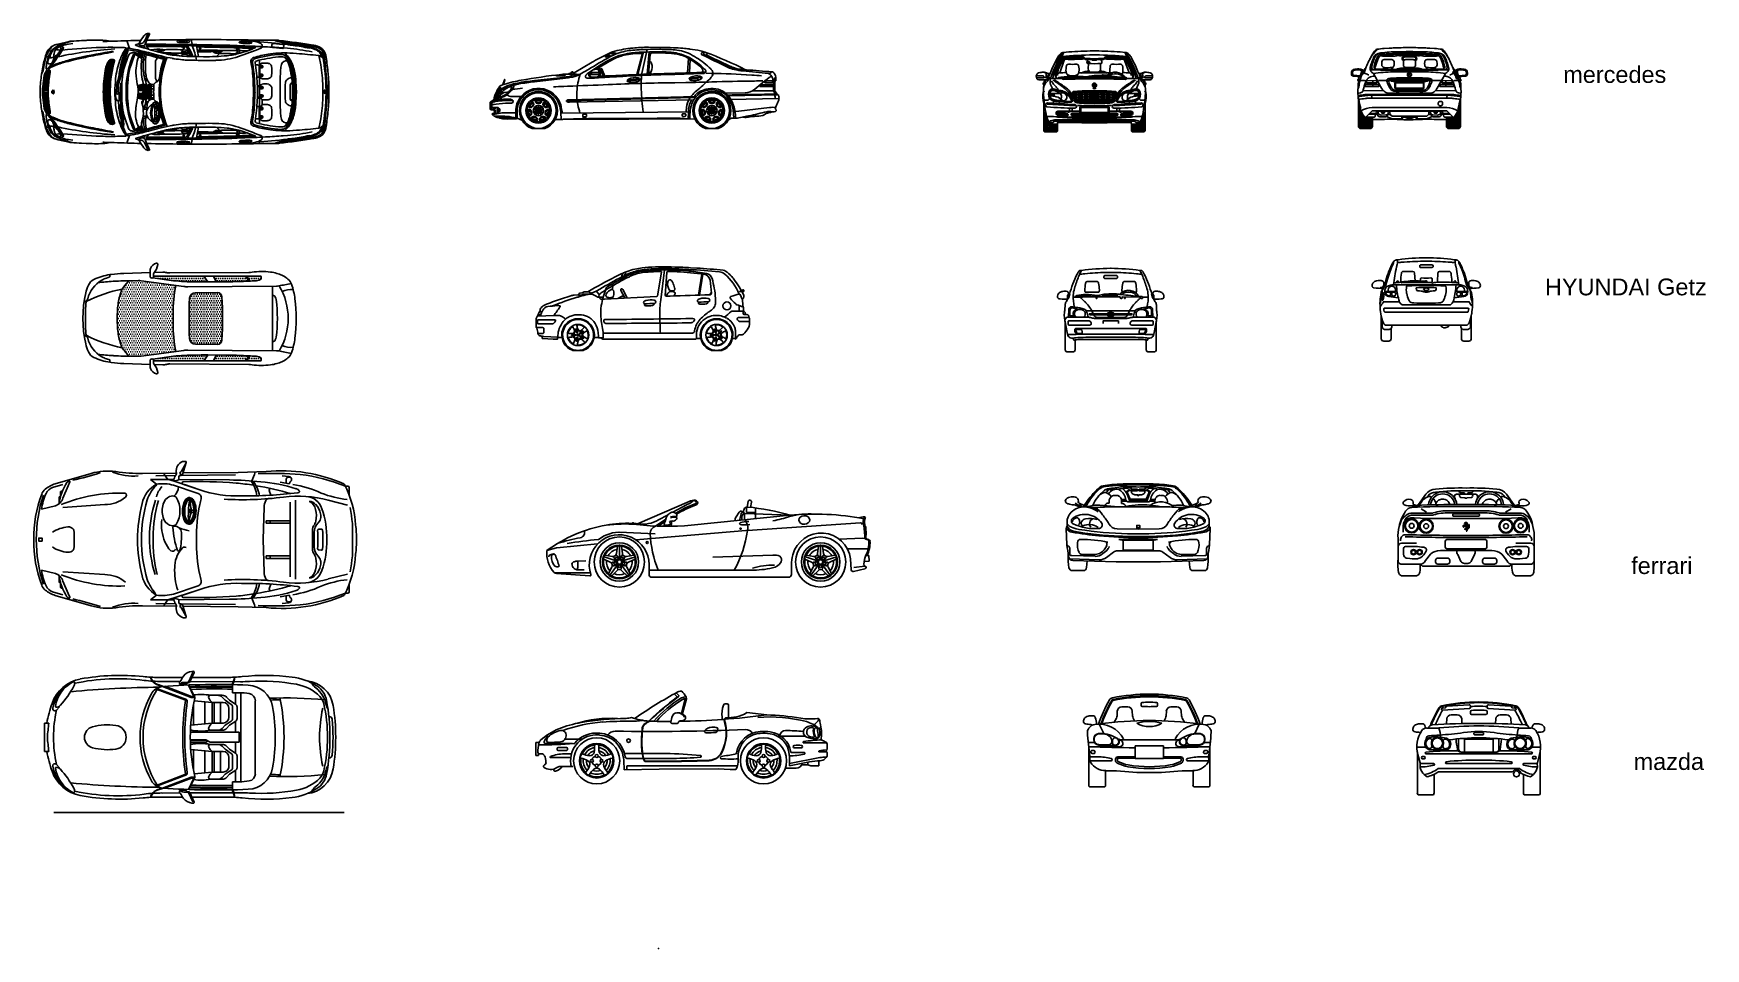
# Model space of a CAD drawing. Header units: millimetres. Extents: x -8431 to 21423, y 12317 to 28660.
import ezdxf

# ---------------------------------------------------------------- set-up
doc = ezdxf.new("R2010")
doc.units = ezdxf.units.MM
doc.layers.add('interni', color=1, linetype='Continuous')
doc.layers.add('vetri', color=5, linetype='Continuous')
doc.styles.add('titoli', font='')
doc.styles.get('titoli').set_extended_font_data('Swis721 Ex BT')
pattern_1 = [(0, (-7549.53, 23569.984), (19.84375, 39.6875), [0, -39.6875])]
pattern_2 = [(0, (-7549.53, 23569.984), (19.84375, -39.6875), [0, -39.6875])]

msp = doc.modelspace()

# ---------------------------------------------------------------- texts
at = {"style": 'titoli'}
for s, p in [('mercedes', (18882, 27777)), ('HYUNDAI Getz', (18556, 23983)), ('ferrari', (20095, 19006)), ('mazda', (20138, 15507))]:
    msp.add_text(s, height=300, dxfattribs=at).set_placement(p)

# ---------------------------------------------------------------- blocks, each defined once
blk = doc.blocks.new('Modena-planta')
for p, q in [((824.51, 47.86), (826.49, 41.31)), ((824.74, 47.37), (827.17, 43.05)), ((765.81, 38.77), (765.77, 38.05)), ((767.65, 39.68), (766.33, 39.52)), ((767.24, 40.07), (771, 40.49)), ((768.7, 36.29), (768.66, 38.57)), ((795.42, 42.43), (779.84, 42.85)), ((787.78, 37.61), (786.41, 41.25)), ((795.42, 42.43), (826.26, 42.07)), ((797, 41.12), (828.13, 40.7)), ((828.55, 38.47), (800.31, 38.2)), ((829.95, 42.03), (848.9, 41.8)), ((830.4, 40.67), (841.4, 40.53)), ((834.73, 38.53), (831.32, 38.5)), ((834.73, 38.53), (836.52, 41.1)), ((834.73, 38.53), (844.46, 38.52)), ((841.1, 35.88), (844.46, 38.52)), ((877.53, 41.8), (897.51, 36.03)), ((889.75, 37.57), (890.3, 37.4)), ((733.58, 34.03), (733.58, 29.86)), ((735.69, 34.71), (734.27, 34.71)), ((761.65, 31.2), (762.24, 31.03)), ((766.82, 35.96), (772.07, 36.89)), ((777.3, 29.69), (778.09, 32.36)), ((816.94, 32.66), (826.32, 35.83)), ((816.94, 32.66), (825.49, 35.56)), ((831.47, 35.26), (818.32, 30.79)), ((833.73, 28.98), (832.8, 29.19)), ((889.34, 37.1), (890.31, 34.94)), ((890.31, 34.94), (893.3, 28.02)), ((899.03, 33.99), (893.34, 35.71)), ((894.69, 28.8), (895.04, 28.8)), ((895.38, 28.45), (895.38, 25.33)), ((745.2, 26.86), (734.53, 24.17)), ((763.57, 26.95), (763.57, 4.89)), ((766.44, 25.7), (766.44, 4.89)), ((781.61, 4.89), (781.06, 23.02)), ((821.43, 21.33), (820.28, 21.35)), ((821.5, 20.12), (820.33, 20.02)), ((821.43, 21.33), (821.5, 20.12)), ((869.88, 24.41), (893.27, 22.86)), ((897.45, 23.81), (905.17, 21.93)), ((749.06, 10.75), (750.5, 10.67)), ((779.92, 15.46), (766.44, 15.46)), ((779.92, 14.02), (766.44, 14.02)), ((777.67, 15.46), (777.7, 14.02)), ((779.92, 14.02), (779.92, 15.46)), ((833.73, 12.9), (832.8, 12.68)), ((753.1, 8.89), (753.1, 4.89)), ((753.1, 0.88), (753.1, 4.89)), ((754.03, 8.89), (754.03, 4.89)), ((754.03, 0.88), (754.03, 4.89)), ((763.57, -17.18), (763.57, 4.89)), ((766.44, -15.92), (766.44, 4.89)), ((781.61, 4.89), (781.06, -13.24)), ((749.06, -0.97), (750.5, -0.9)), ((779.92, -4.25), (766.44, -4.25)), ((779.92, -5.68), (766.44, -5.68)), ((777.67, -5.68), (777.7, -4.25)), ((779.92, -4.25), (779.92, -5.68)), ((745.2, -17.09), (734.53, -14.39)), ((869.88, -14.63), (893.27, -13.09)), ((890.31, -25.16), (893.3, -18.24)), ((895.38, -18.68), (895.38, -15.56)), ((897.45, -14.03), (905.17, -12.16)), ((733.58, -24.25), (733.58, -20.08)), ((735.69, -24.93), (734.27, -24.93)), ((761.65, -21.43), (762.24, -21.26)), ((766.82, -26.18), (772.07, -27.11)), ((768.7, -26.51), (768.66, -28.79)), ((777.3, -19.91), (778.09, -22.59)), ((787.78, -27.83), (786.41, -31.48)), ((816.94, -22.88), (825.49, -25.78)), ((816.94, -22.88), (826.32, -26.06)), ((831.47, -25.49), (818.32, -21.02)), ((841.1, -26.11), (844.46, -28.75)), ((877.53, -32.03), (897.51, -26.25)), ((889.34, -27.32), (890.31, -25.16)), ((889.75, -27.79), (890.3, -27.62)), ((899.03, -24.22), (893.34, -25.93)), ((894.69, -19.02), (895.04, -19.02)), ((765.81, -28.99), (765.77, -28.27)), ((767.65, -29.9), (766.33, -29.74)), ((767.24, -30.3), (771, -30.71)), ((795.42, -32.66), (779.84, -33.08)), ((795.42, -32.66), (826.26, -32.29)), ((797, -31.34), (828.13, -30.93)), ((828.55, -28.7), (800.31, -28.43)), ((824.51, -38.08), (826.49, -31.53)), ((824.74, -37.59), (827.17, -33.28)), ((829.95, -32.25), (848.9, -32.03)), ((830.4, -30.9), (841.4, -30.75)), ((834.73, -28.75), (831.32, -28.72)), ((834.73, -28.75), (844.46, -28.75)), ((834.73, -28.75), (836.52, -31.33))]:
    blk.add_line(p, q)
for points in [[(894.69, 28.34), (894.69, 31.31, 0.414214), (894, 31.99), (893.46, 31.99), (893.46, 31.96)], [(894.69, -18.57), (894.69, -21.53, -0.414214), (894, -22.22), (893.46, -22.22), (893.46, -22.18)]]:
    blk.add_lwpolyline(points, format="xyb")
for points in [[(906.74, 4.89), (906.74, 5.7), (904.87, 5.7), (904.87, 4.89)], [(906.74, 4.89), (906.74, 4.08), (904.87, 4.08), (904.87, 4.89)]]:
    blk.add_lwpolyline(points)
for centre, radius, start, end in [((825.48, 48.02), 0.989, 157.69123, 221.2445), ((825.58, 45.5), 3.07, 72.78057, 109.26424), ((824.52, 43.26), 5.54, 353.29542, 69.1569), ((773.12, -57.02), 99.07, 97.13897, 112.20468), ((771.1, -42.55), 85.85, 84.15843, 113.75094), ((776.19, -159.63), 201.5, 87.66649, 94.37834), ((766.45, 38), 0.685, 176.3456, 237.55347), ((767.12, 38.77), 1.31, 85.03256, 179.95413), ((765.22, 36.07), 1.61, 355.87149, 57.55347), ((767.54, 38.56), 1.13, 0.55301, 84.13038), ((802.54, -140.64), 178.85, 90.7161, 96.30707), ((799.02, 27.23), 15.58, 138.43158, 171.97439), ((801.56, 27.85), 16.51, 143.58373, 174.72689), ((788.76, 42.1), 2.5, 166.71446, 199.87589), ((899.44, -178.18), 226.16, 106.62436, 109.08377), ((827.04, 41.92), 0.821, 228.15417, 43.51091), ((827.38, 41.73), 0.986, 205.39106, 280.03769), ((828.85, 43.93), 1.89, 207.5664, 252.15536), ((827.64, 39.89), 0.869, 39.79605, 95.73016), ((826.27, 39.2), 2.39, 342.31114, 31.61368), ((830.96, 42.2), 4.44, 237.0185, 275.52854), ((832.3, 42.05), 2.35, 166.35559, 209.59311), ((826.03, 37.59), 5.37, 1.95414, 37.93298), ((834.08, 42.54), 2.83, 329.46705, 347.77861), ((850.61, 120.76), 78.97, 268.75861, 279.61942), ((854.06, 71.09), 30.72, 264.78539, 291.93649), ((868.09, 9.91), 33.27, 73.50738, 97.39624), ((926.27, 208.01), 174.33, 251.94884, 257.24429), ((889.65, 37.24), 0.343, 73.21115, 204.2134), ((889.91, 36.09), 1.37, 30.58257, 73.21115), ((786.84, 9.64), 56.97, 152.76058, 176.57407), ((734.27, 34.03), 0.685, 90, 180), ((728.39, 83.22), 56.32, 276.39983, 291.57725), ((736.8, 35.4), 0.685, 113.75094, 152.76058), ((762.04, -33.47), 62.64, 82.46917, 105.59587), ((758.24, 19.05), 9.98, 93.48684, 162.31277), ((774.22, -23.69), 60.04, 98.81335, 114.73295), ((761.72, 31.73), 0.528, 158.01459, 262.29805), ((764.34, 29.73), 3.81, 109.30085, 144.72324), ((762.43, 31.69), 0.685, 253.7177, 263.154), ((791.07, 270.23), 240.94, 263.154, 270.62592), ((787.8, -41.71), 78.99, 93.56312, 108.23753), ((814.48, -138.74), 176.13, 99.4688, 105.96321), ((792.75, 200.93), 173.77, 262.55945, 273.48064), ((777.55, 32.74), 0.658, 324.74107, 114.90386), ((814.48, -138.74), 176.13, 95.8299, 99.04862), ((796.14, 94.58), 65.32, 267.86331, 288.56892), ((818.6, -272.32), 309.58, 88.60794, 94.07671), ((818.75, 28.15), 2.67, 99.28683, 189.84664), ((826.1, 36.48), 0.685, 288.68855, 88.60794), ((843.04, 20.94), 15.09, 149.70444, 210.29556), ((836.74, 35.08), 8.02, 185.30706, 227.70109), ((832.18, 25.52), 3.73, 80.4002, 125.57403), ((837.77, 12.36), 23.75, 81.95015, 105.40194), ((831.22, 23.25), 6.25, 13.31161, 66.3333), ((826.78, 24.74), 14.88, 16.06073, 41.18908), ((842.17, 35.91), 1.22, 180.48368, 229.18489), ((832.33, 21.05), 17.23, 13.54342, 59.40738), ((827.73, 21.25), 19.36, 17.50639, 45.18154), ((858.95, 29.62), 1.18, 105.59917, 238.91709), ((869.88, 42.39), 17.98, 230.05537, 270), ((858.72, 30.43), 0.343, 92.01958, 105.59917), ((861.75, -55.49), 86.31, 67.85015, 92.01958), ((860.83, 18.9), 35.15, 9.75391, 30.58257), ((899.4, 29.88), 6.38, 197.00102, 252.22266), ((895.04, 28.45), 0.343, 0, 90), ((892.29, 19.22), 17.6, 51.91927, 72.72549), ((897.43, 28.6), 5.62, 22.10206, 73.4772), ((870.95, 16.83), 34.61, 8.48153, 23.65673), ((899.35, 28.41), 6.02, 17.81865, 50.87383), ((903.14, 33.07), 7.787548383930699e-14, 206.56505, 48.90891), ((833.37, 5.57), 74.73, 359.49993, 18.86758), ((842.97, 6.3), 66.56, 358.78269, 21.08488), ((801.02, 9.02), 69.42, 168.48022, 183.41019), ((796.58, 5.66), 50.59, 161.05512, 180.87513), ((755.18, 18.09), 5.85, 168.23302, 196.01172), ((759.88, 17.16), 10.63, 135.71003, 168.46703), ((766.34, 18.22), 14.49, 166.23217, 191.91863), ((758.44, 20.65), 6.26, 116.60679, 170.6088), ((755.64, 22), 4.24, 87.80118, 142.57457), ((778.08, 25.26), 2.53, 36.30123, 79.16136), ((771.13, 22.52), 9.94, 2.86691, 25.22172), ((784.08, 18.49), 33.34, 10.32603, 16.03434), ((735.33, 6.75), 83.45, 358.72189, 12.25663), ((811.95, 25.19), 10.23, 337.84235, 9.15939), ((811.18, 15.01), 11.52, 359.23064, 26.34165), ((771.95, 17.95), 51.35, 356.58075, 10.18722), ((825.88, 20.94), 12.03, 341.83294, 18.16706), ((762.55, 4.86), 80.44, 345.95579, 15.82311), ((776.43, 5.78), 68.5, 342.63247, 17.95089), ((772.67, 5.02), 76.76, 359.90289, 16.70193), ((763.27, 4.02), 88.36, 0.55995, 13.78843), ((774.06, 6.53), 44.57, 171.58993, 182.10616), ((804.33, 5.83), 56.15, 175.62228, 180.96008), ((749.03, 10.06), 0.685, 87.1393, 175.62228), ((753.5, 17.26), 4.01, 191.28214, 229.90647), ((750.46, 9.99), 0.685, 355.58188, 87.1393), ((745.54, 8.88), 7.56, 0.11581, 44.66862), ((804.33, 5.83), 53.34, 175.58188, 181.01063), ((758.1, 16.33), 6.04, 190.53306, 219.04341), ((747.67, 9.67), 6.42, 353.02461, 26.44198), ((820.34, 28.79), 19.1, 277.3482, 295.03902), ((831, 8.58), 3.89, 86.67007, 176.5012), ((789.69, 13.5), 42.22, 339.76218, 357.62488), ((832.18, 16.36), 3.73, 234.42597, 279.5998), ((831.19, 11.78), 0.685, 357.62488, 86.67007), ((831.22, 18.63), 6.25, 293.6667, 346.68839), ((812.84, 13.5), 25.46, 337.23873, 6.07939), ((914.17, 6.15), 27.26, 171.65945, 182.65926), ((888.56, 9.91), 1.37, 138.62847, 171.65945), ((890.06, 8.58), 3.38, 83.15466, 138.62847), ((889.08, -6.34), 18.33, 56.71066, 85.65326), ((774.06, 3.25), 44.57, 177.89384, 188.41007), ((801.02, 0.76), 69.42, 176.58981, 191.51978), ((796.58, 4.12), 50.59, 179.12487, 198.94488), ((804.33, 3.95), 56.15, 179.03992, 184.37772), ((745.54, 0.9), 7.56, 315.33138, 359.88419), ((804.33, 3.95), 53.34, 178.98937, 184.41812), ((747.67, 0.1), 6.42, 333.55802, 6.97539), ((735.33, 3.03), 83.45, 347.74337, 1.27811), ((825.26, -1.41), 2.13, 28.94694, 112.88729), ((860.94, 6.85), 33.87, 176.67535, 193.45578), ((825.03, 7.61), 11.97, 311.87678, 340.71139), ((772.67, 4.76), 76.76, 343.29807, 0.09711), ((763.27, 5.75), 88.36, 346.21157, 359.44005), ((914.17, 3.62), 27.26, 177.34074, 188.34055), ((914.17, 3.62), 27.26, 177.34074, 188.34055), ((889.08, 16.12), 18.33, 274.34674, 303.28934), ((889.08, 16.12), 18.33, 274.34674, 303.28934), ((833.37, 4.21), 74.73, 341.13242, 0.50007), ((842.97, 3.47), 66.56, 338.91512, 1.21731), ((786.84, 0.14), 56.97, 183.42593, 207.23942), ((749.03, -0.29), 0.685, 184.37772, 272.8607), ((755.18, -8.31), 5.85, 163.98828, 191.76698), ((753.5, -7.48), 4.01, 130.09353, 168.71786), ((750.46, -0.21), 0.685, 272.8607, 4.41812), ((766.34, -8.45), 14.49, 168.08137, 193.76783), ((758.1, -6.56), 6.04, 140.95659, 169.46694), ((815.14, -10.53), 15.71, 358.6186, 40.28304), ((828.66, -0.87), 0.685, 193.45578, 339.76218), ((832.08, 0.16), 1.74, 198.10364, 302.3205), ((888.56, -0.13), 1.37, 188.34055, 221.37153), ((888.56, -0.13), 1.37, 188.34055, 221.37153), ((890.06, 1.2), 3.38, 221.37153, 276.84534), ((890.06, 1.2), 3.38, 221.37153, 276.84534), ((728.39, -73.44), 56.32, 68.42275, 83.60017), ((762.04, 43.24), 62.64, 254.40413, 277.53083), ((758.24, -9.28), 9.98, 197.68723, 266.51316), ((759.88, -7.38), 10.63, 191.53297, 224.28997), ((758.44, -10.87), 6.26, 189.3912, 243.39321), ((755.64, -12.22), 4.24, 217.42543, 272.19882), ((792.75, -191.16), 173.77, 86.51936, 97.44055), ((778.08, -15.49), 2.53, 280.83864, 323.69877), ((771.13, -12.75), 9.94, 334.77828, 357.13309), ((818.75, -18.38), 2.67, 170.15336, 260.71317), ((784.08, -8.71), 33.34, 343.96566, 349.67397), ((795.91, -12.49), 35, 341.99844, 3.20856), ((832.33, -11.27), 17.23, 300.59262, 346.45658), ((827.73, -11.48), 19.36, 314.81846, 342.49361), ((869.88, -32.61), 17.98, 90, 129.94463), ((861.75, 65.26), 86.31, 267.98042, 292.14985), ((860.83, -9.13), 35.15, 329.41743, 350.24609), ((899.4, -20.1), 6.38, 107.77734, 162.99898), ((870.95, -7.05), 34.61, 336.34327, 351.51847), ((734.27, -24.25), 0.685, 180, 270), ((773.12, 66.79), 99.07, 247.79532, 262.86103), ((736.8, -25.63), 0.685, 207.23942, 246.24906), ((771.1, 52.33), 85.85, 246.24906, 275.84157), ((774.22, 33.47), 60.04, 245.26705, 261.18665), ((761.72, -21.95), 0.528, 97.70195, 201.98541), ((764.34, -19.95), 3.81, 215.27676, 250.69915), ((762.43, -21.91), 0.685, 96.846, 106.2823), ((791.07, -260.46), 240.94, 89.37408, 96.846), ((787.8, 51.48), 78.99, 251.76247, 266.43688), ((766.45, -28.23), 0.685, 122.44653, 183.6544), ((814.48, 148.52), 176.13, 254.03679, 260.5312), ((765.22, -26.29), 1.61, 302.44653, 4.12851), ((777.55, -22.97), 0.658, 245.09614, 35.25893), ((802.54, 150.41), 178.85, 263.69293, 269.2839), ((799.02, -17.46), 15.58, 188.02561, 221.56842), ((801.56, -18.07), 16.51, 185.27311, 216.41627), ((814.48, 148.52), 176.13, 260.95138, 264.1701), ((796.14, -84.8), 65.32, 71.43108, 92.13669), ((818.6, 282.1), 309.58, 265.92329, 271.39206), ((899.44, 187.95), 226.16, 250.91623, 253.37564), ((826.1, -26.71), 0.685, 271.39206, 71.31145), ((830.96, -32.42), 4.44, 84.47146, 122.9815), ((837.77, -2.59), 23.75, 254.59806, 278.04985), ((889.65, -27.46), 0.343, 155.7866, 286.78885), ((889.91, -26.31), 1.37, 286.78885, 329.41743), ((895.04, -18.68), 0.343, 270, 0), ((892.29, -9.44), 17.6, 287.27451, 308.08073), ((897.43, -18.82), 5.62, 286.5228, 337.89794), ((899.35, -18.63), 6.02, 309.12617, 342.18135), ((903.14, -23.3), 7.787548383930699e-14, 311.09109, 153.43495), ((776.19, 169.41), 201.5, 265.62166, 272.33351), ((767.12, -28.99), 1.31, 180.04587, 274.96744), ((767.54, -28.78), 1.13, 275.86962, 359.44699), ((788.76, -32.33), 2.5, 160.12411, 193.28554), ((827.38, -31.95), 0.986, 79.96231, 154.60894), ((827.04, -32.14), 0.821, 316.48909, 131.84583), ((824.52, -33.48), 5.54, 290.8431, 6.70458), ((828.85, -34.15), 1.89, 107.84464, 152.4336), ((827.64, -30.12), 0.869, 264.26984, 320.20395), ((826.27, -29.42), 2.39, 328.38632, 17.68886), ((832.3, -32.28), 2.35, 150.40689, 193.64441), ((826.03, -27.82), 5.37, 322.06702, 358.04586), ((834.08, -32.77), 2.83, 12.22139, 30.53295), ((850.61, -110.98), 78.97, 80.38058, 91.24139), ((854.06, -61.32), 30.72, 68.06351, 95.21461), ((868.09, -0.13), 33.27, 262.60376, 286.49262), ((926.27, -198.23), 174.33, 102.75571, 108.05116), ((825.48, -38.25), 0.989, 138.7555, 202.30877), ((825.58, -35.73), 3.07, 250.73576, 287.21943)]:
    blk.add_arc(centre, radius, start, end)
for centre, major_axis, ratio in [((822.79, 20.94), (-0.14, 6.75), 0.466887), ((822.31, 20.92), (0.023, 0.879), 0.434056)]:
    blk.add_ellipse(centre, major_axis=major_axis, ratio=ratio)
for points, knots in [([(822.63, 28.34), (822.32, 28.33), (822.02, 28.25), (821.45, 27.98), (821.19, 27.79), (820.5, 27.13), (820.14, 26.55), (819.55, 25.18), (819.33, 24.38), (819.04, 22.68), (818.98, 21.77), (819.02, 19.6), (819.21, 18.34), (819.87, 16.15), (820.33, 15.21), (821.22, 14.22), (821.55, 13.96), (822.27, 13.6), (822.67, 13.52), (823.45, 13.58), (823.83, 13.72), (824.51, 14.16), (824.81, 14.46), (825.33, 15.18), (825.56, 15.6), (826.16, 17.01), (826.42, 18.15), (826.64, 20.56), (826.6, 21.83), (826.22, 24.2), (825.89, 25.3), (825.11, 26.8), (824.73, 27.31), (823.99, 27.95), (823.65, 28.14), (823.07, 28.31), (822.85, 28.34), (822.63, 28.34)], [0, 0, 0, 0, 0.205721, 0.205721, 0.411442, 0.411442, 0.797623, 0.797623, 1.183805, 1.183805, 1.569986, 1.569986, 2.107032, 2.107032, 2.644078, 2.644078, 2.905118, 2.905118, 3.166157, 3.166157, 3.427196, 3.427196, 3.688236, 3.688236, 3.949275, 3.949275, 4.474463, 4.474463, 4.999651, 4.999651, 5.524838, 5.524838, 5.887875, 5.887875, 6.138082, 6.138082, 6.283185, 6.283185, 6.283185, 6.283185]), ([(822.66, 27.05), (822.53, 27.05), (822.39, 27.01), (822.09, 26.85), (821.92, 26.73), (821.58, 26.36), (821.41, 26.12), (820.93, 25.22), (820.65, 24.41), (820.31, 22.56), (820.24, 21.54), (820.34, 19.51), (820.5, 18.52), (821.01, 16.8), (821.35, 16.09), (821.93, 15.33), (822.15, 15.13), (822.55, 14.88), (822.72, 14.83), (823.05, 14.82), (823.21, 14.86), (823.58, 15.08), (823.79, 15.27), (824.2, 15.8), (824.39, 16.14), (824.74, 16.96), (824.89, 17.43), (825.22, 18.88), (825.33, 19.96), (825.28, 22.1), (825.12, 23.16), (824.66, 24.82), (824.39, 25.46), (823.86, 26.31), (823.61, 26.59), (823.19, 26.91), (823.02, 26.99), (822.8, 27.04), (822.73, 27.05), (822.66, 27.05)], [0, 0, 0, 0, 0.227835, 0.227835, 0.455671, 0.455671, 0.683506, 0.683506, 1.155241, 1.155241, 1.626976, 1.626976, 2.098711, 2.098711, 2.570446, 2.570446, 2.845409, 2.845409, 3.120372, 3.120372, 3.395335, 3.395335, 3.670298, 3.670298, 3.945261, 3.945261, 4.220224, 4.220224, 4.717807, 4.717807, 5.21539, 5.21539, 5.614948, 5.614948, 5.920963, 5.920963, 6.16829, 6.16829, 6.283185, 6.283185, 6.283185, 6.283185])]:
    blk.add_open_spline(points, degree=3, knots=knots)
blk = doc.blocks.new('Modena Spyder-frente')
for p, q in [((334.42, 13.69), (342.53, 14.55)), ((337.68, 10.68), (338.43, 10.68)), ((338.6, 10.68), (338.43, 10.68)), ((344.72, 11.28), (346.21, 7.53)), ((346.5, 7.54), (344.99, 11.41)), ((346.82, 7.66), (345.25, 11.62)), ((346.06, 13.37), (350.62, 13.35)), ((346.13, 13.7), (350.58, 13.67)), ((350.48, 14.14), (347.92, 14.14)), ((348.02, 13.26), (350.48, 13.26)), ((350.63, 10.94), (349.71, 10.97)), ((350.63, 13.45), (350.48, 14.14)), ((350.78, 10.81), (350.83, 10.46)), ((350.83, 10.46), (351.05, 10.46)), ((351.1, 10.81), (351.05, 10.46)), ((351.25, 13.45), (351.4, 14.14)), ((351.25, 10.94), (352.18, 10.97)), ((355.82, 13.37), (351.26, 13.35)), ((355.75, 13.7), (351.3, 13.67)), ((351.4, 14.14), (353.96, 14.14)), ((353.86, 13.26), (351.4, 13.26)), ((355.07, 7.66), (356.63, 11.62)), ((355.38, 7.54), (356.9, 11.41)), ((357.17, 11.28), (355.68, 7.53)), ((367.47, 13.69), (359.35, 14.55)), ((363.19, 10.72), (363.46, 10.68)), ((364.21, 10.68), (363.46, 10.68)), ((317.34, 5.48), (315.84, 6.27)), ((315.89, 5.19), (318.61, 4.06)), ((318.01, 6.31), (320.8, 4.97)), ((329.53, 5.18), (339.68, 4.24)), ((350.94, 4.24), (338.16, 4.24)), ((344.06, 8.13), (341.62, 8.08)), ((341.68, 7.73), (344.2, 7.73)), ((341.68, 6.96), (341.68, 6.18)), ((341.7, 7.43), (344.41, 7.43)), ((345.09, 7.06), (350.94, 7.06)), ((346.35, 7.43), (350.94, 7.43)), ((346.82, 7.66), (350.94, 7.66)), ((355.07, 7.66), (350.94, 7.66)), ((355.54, 7.43), (350.94, 7.43)), ((356.8, 7.06), (350.94, 7.06)), ((350.94, 4.24), (363.72, 4.24)), ((360.18, 7.43), (357.47, 7.43)), ((360.2, 7.73), (357.69, 7.73)), ((357.83, 8.13), (360.26, 8.08)), ((360.2, 6.96), (360.2, 6.43)), ((372.35, 5.18), (369.75, 4.97)), ((383.87, 6.31), (381.08, 4.97)), ((386, 5.19), (383.28, 4.06)), ((384.54, 5.48), (386.04, 6.27)), ((310.82, -7.72), (311.14, -16.84)), ((311.27, -4.61), (311.27, -6.55)), ((350.94, -8.21), (339.15, -8.06)), ((350.94, -8.21), (362.73, -8.06)), ((390.62, -4.61), (390.62, -6.55)), ((391.06, -7.72), (390.74, -16.84)), ((340.14, -14.04), (342.04, -14.27)), ((348.41, -10.75), (350.94, -10.75)), ((353.48, -10.75), (350.94, -10.75)), ((361.75, -14.04), (359.84, -14.27)), ((329.13, -25.28), (312.55, -24.69)), ((313.85, -22.94), (326.91, -23.34)), ((314.42, -25.66), (338.58, -26.48)), ((322.5, -25.93), (322.13, -29.66)), ((331.24, -21.83), (333.45, -20.05)), ((333.19, -23.95), (337.18, -21.09)), ((338.58, -26.48), (350.94, -26.48)), ((350.94, -20.33), (339.55, -20.33)), ((350.94, -20.33), (362.34, -20.33)), ((363.31, -26.48), (350.94, -26.48)), ((387.47, -25.66), (363.31, -26.48)), ((368.7, -23.95), (364.7, -21.09)), ((370.65, -21.83), (368.43, -20.05)), ((372.76, -25.28), (389.34, -24.69)), ((388.03, -22.94), (374.98, -23.34)), ((379.39, -25.93), (379.76, -29.66)), ((314.12, -31.31), (320.31, -31.31)), ((387.77, -31.31), (381.58, -31.31))]:
    blk.add_line(p, q)
for points in [[(350.94, -6.09), (350.1, -6.09), (350.1, -7.48), (350.94, -7.48)], [(350.94, -6.09), (351.79, -6.09), (351.79, -7.48), (350.94, -7.48)], [(350.94, -19.83), (342.52, -19.83), (342.52, -14.38), (350.94, -14.38)], [(350.94, -19.83), (359.36, -19.83), (359.36, -14.38), (350.94, -14.38)]]:
    blk.add_lwpolyline(points)
for centre, radius, start, end in [((313.27, 6.37), 3.36, 99.4455, 150.64107), ((314.19, 4.65), 5.25, 70.70868, 106.31737), ((315.45, 7.51), 2.15, 19.53225, 77.04287), ((347.68, -8.34), 29.22, 138.72636, 154.52145), ((362.96, -21.7), 49.89, 133.36865, 145.75879), ((350.64, -9.52), 31.94, 134.58935, 151.73814), ((339.42, 0.05), 14.67, 138.77184, 160.1172), ((345.34, -3.82), 24.55, 131.82294, 143.06092), ((334.55, 7.63), 8.45, 116.64984, 138.54487), ((345.39, -3.81), 21.74, 125.21516, 141.47739), ((333.96, 5.72), 6.87, 110.98319, 144.37204), ((332.9, 10.16), 6.09, 92.98932, 133.54364), ((332.71, 10.25), 5.64, 97.09096, 131.53439), ((334.92, 2.66), 13.19, 91.37579, 108.34422), ((332.48, 8.14), 4.11, 85.79346, 103.72813), ((344.26, -63.76), 80.54, 92.90043, 98.74471), ((338.87, -21.63), 38.39, 91.98774, 99.42664), ((330.76, 6.36), 6.22, 35.35404, 71.01465), ((337.91, -1.51), 16.26, 92.86155, 108.11492), ((333.92, 15.6), 1.97, 237.34911, 284.58259), ((348.97, -0.68), 20.46, 135.35733, 141.34147), ((338.81, 9.07), 5.06, 69.64184, 152.07458), ((349, -145.22), 161.72, 89.31193, 95.10927), ((338.15, 7.31), 3.48, 136.76901, 191.83328), ((337.52, 8.38), 2.3, 86.02083, 145.49091), ((345.78, -25.76), 41.41, 96.48478, 102.09593), ((347.6, -92.95), 110.14, 88.26148, 95.24378), ((338.66, 7.68), 3, 12.93433, 91.14508), ((348.53, -134.23), 151.14, 89.08484, 93.16473), ((336, 7.1), 8.13, 7.23237, 55.71746), ((345.51, -76.97), 92.46, 86.63005, 92.73242), ((338.04, 8.58), 7.2, 22.00737, 55.52871), ((343.16, 26.65), 12.11, 267.01927, 284.83193), ((346.15, 12.33), 1.48, 123.74494, 218.48325), ((346.15, 12.33), 1.15, 123.74494, 218.48325), ((345.9, 12.62), 1.1, 77.66722, 121.24626), ((345.9, 12.62), 0.768, 77.66722, 121.24626), ((346.21, 15.45), 0.518, 276.58195, 2.89821), ((347.86, 15.2), 1.06, 164.83797, 273.43319), ((348.22, 12.54), 1.06, 168.3955, 237.60672), ((347.86, 12.58), 0.704, 76.66266, 165.2345), ((349.52, 13.88), 2.91, 230.01597, 273.69894), ((350.48, 13.42), 0.152, 270, 12.10177), ((350.63, 10.79), 0.152, 8.82559, 88.15352), ((354.4, -90.36), 107.56, 84.6935, 91.84385), ((353.49, -129.34), 146.25, 86.78279, 90.99912), ((353.03, -142.04), 158.53, 84.83968, 90.75344), ((356.46, -73.71), 89.2, 87.21806, 93.54384), ((351.26, 10.79), 0.152, 91.84648, 171.17441), ((351.4, 13.42), 0.152, 167.89823, 270), ((352.36, 13.88), 2.91, 266.30106, 309.98403), ((354.03, 12.58), 0.704, 14.7655, 103.33734), ((354.03, 15.2), 1.06, 266.56681, 15.16203), ((353.66, 12.54), 1.06, 302.39328, 11.6045), ((355.68, 15.45), 0.518, 177.10179, 263.41805), ((358.72, 26.65), 12.11, 255.16807, 272.98073), ((355.99, 12.62), 1.1, 58.75374, 102.33278), ((355.99, 12.62), 0.768, 58.75374, 102.33278), ((355.74, 12.33), 1.15, 321.51675, 56.25506), ((355.74, 12.33), 1.48, 321.51675, 56.25506), ((363.85, 8.58), 7.2, 124.47129, 157.99263), ((365.89, 7.1), 8.13, 124.28254, 172.76763), ((363.66, 7.34), 3.48, 136.76901, 186.34049), ((356.11, -25.76), 41.41, 77.90407, 83.51522), ((363.03, 8.42), 2.3, 86.02083, 145.49091), ((363.07, 9.07), 5.06, 27.92542, 110.35816), ((357.63, -63.76), 80.54, 81.25529, 87.09957), ((364.37, 8.38), 2.3, 34.50909, 93.97917), ((363.02, -21.63), 38.39, 80.57336, 88.01226), ((363.97, -1.51), 16.26, 71.88508, 87.13845), ((371.13, 6.36), 6.22, 108.98535, 144.64596), ((363.73, 7.31), 3.48, 348.16672, 43.23099), ((366.97, 2.66), 13.19, 71.65578, 88.62421), ((367.97, 15.6), 1.97, 255.41741, 302.65089), ((352.91, -0.68), 20.46, 38.65853, 44.64267), ((356.5, -3.81), 21.74, 38.52261, 54.78484), ((369.4, 8.14), 4.11, 76.27187, 94.20654), ((368.99, 10.16), 6.09, 46.45636, 87.01068), ((369.17, 10.25), 5.64, 48.46561, 82.90904), ((367.92, 5.72), 6.87, 35.62796, 69.01681), ((367.33, 7.63), 8.45, 41.45513, 63.35016), ((356.54, -3.82), 24.55, 36.93908, 48.17706), ((338.92, -21.7), 49.89, 34.24121, 46.63135), ((362.47, 0.05), 14.67, 19.8828, 41.22816), ((351.24, -9.52), 31.94, 28.26186, 45.41065), ((354.2, -8.34), 29.22, 25.47855, 41.27364), ((386.44, 7.51), 2.15, 102.95713, 160.46775), ((387.69, 4.65), 5.25, 73.68263, 109.29132), ((388.62, 6.37), 3.36, 29.35893, 80.5545), ((311.32, 7.59), 1.07, 156.34923, 223.91197), ((312.48, 8.2), 2.35, 214.90852, 258.50178), ((319.03, -4.24), 7.78, 127.35169, 182.69594), ((314.59, 12.93), 7.49, 249.81998, 271.26651), ((320.57, -5.34), 9.6, 79.62394, 130.68758), ((321.09, -11.42), 11.51, 34.51692, 125.56286), ((314.97, 3.92), 1.56, 54.21968, 104.02384), ((317.03, 4.15), 1.05, 72.62031, 127.56221), ((318.63, 7.54), 1.38, 194.85922, 243.15638), ((318.4, 7.22), 2.04, 238.96804, 305.3112), ((318.85, 8.38), 3.57, 245.01208, 271.22446), ((313.66, 7.21), 3.94, 352.15543, 14.99868), ((313.14, -3.61), 10.22, 50.01095, 55.48343), ((335.42, -3.55), 16.92, 144.09381, 152.52455), ((324.54, 4.56), 2.28, 152.7362, 191.44014), ((328.1, -10.01), 15.26, 84.60756, 112.31095), ((319.6, -11.12), 15.46, 54.66, 79.94008), ((325.9, 29.09), 25.25, 261.8206, 275.867), ((328.78, 8.38), 5.89, 239.2749, 258.00448), ((325.86, 1.13), 2.37, 42.40134, 68.59406), ((312.4, -14.07), 23.27, 36.63399, 50.49751), ((327.57, 2.68), 0.061, 258.00448, 42.40134), ((336.59, -117.89), 122.13, 89.26397, 93.80973), ((334.38, 4.29), 2.13, 84.52353, 163.51627), ((334.6, 6.56), 0.152, 264.52353, 11.83328), ((349.42, -103.8), 112.41, 92.78361, 94.0129), ((337.12, 7.33), 4.57, 355.2926, 12.93433), ((341.88, 4.05), 2.13, 11.65997, 95.47647), ((354.1, -48.68), 54.12, 93.34949, 100.78954), ((345.34, 8.34), 1.3, 189.56767, 258.71871), ((346.35, 7.58), 0.152, 201.64267, 270), ((349.42, -103.8), 112.41, 89.22544, 91.50982), ((352.58, -95.35), 103.96, 88.43004, 90.90002), ((353.45, -37.93), 43.38, 76.47464, 93.31619), ((355.54, 7.58), 0.152, 270, 338.35733), ((356.54, 8.34), 1.3, 281.28129, 350.43233), ((363.62, -3.19), 10.29, 45.25468, 124.52595), ((352.46, -103.8), 112.41, 85.9871, 87.21639), ((365.29, -117.89), 122.13, 86.19027, 90.73603), ((366.54, 6.56), 0.152, 168.16672, 177.71601), ((389.48, -14.07), 23.27, 129.50249, 143.36601), ((380.79, -11.42), 11.51, 54.43714, 145.48308), ((373.79, -10.01), 15.26, 67.68905, 95.39244), ((382.28, -11.12), 15.46, 100.05992, 125.34), ((375.99, 29.09), 25.25, 264.133, 278.1794), ((374.32, 2.68), 0.061, 137.59866, 281.99552), ((376.02, 1.13), 2.37, 111.40594, 137.59866), ((373.11, 8.38), 5.89, 281.99552, 300.7251), ((377.34, 4.56), 2.28, 348.55986, 27.2638), ((381.31, -5.34), 9.6, 49.31242, 100.37606), ((366.46, -3.55), 16.92, 27.47545, 35.90619), ((388.75, -3.61), 10.22, 124.51657, 129.98905), ((383.49, 7.22), 2.04, 234.6888, 301.03196), ((383.03, 8.38), 3.57, 268.77554, 294.98792), ((383.25, 7.54), 1.38, 296.84362, 345.14078), ((388.22, 7.21), 3.94, 165.00132, 187.84457), ((384.85, 4.15), 1.05, 52.43779, 107.37969), ((386.91, 3.92), 1.56, 75.97616, 125.78032), ((387.29, 12.93), 7.49, 268.73349, 290.18002), ((382.85, -4.24), 7.78, 357.30406, 52.64831), ((389.41, 8.2), 2.35, 281.49822, 325.09148), ((390.57, 7.59), 1.07, 316.08803, 23.65077), ((311.95, -7.48), 1.15, 126.25416, 192.17862), ((314.85, -5.22), 4.74, 211.82109, 259.52632), ((317.21, 0), 7.93, 221.43516, 251.53574), ((315.79, -4.4), 5.01, 205.3962, 258.30618), ((315.46, -3.55), 1.83, 125.56286, 243.98739), ((316.53, -4.1), 2.17, 97.04588, 177.39883), ((326.42, 18.9), 26.81, 243.98739, 276.09239), ((322.27, 14.35), 23.14, 250.89838, 267.4482), ((344.49, 146.9), 159.01, 259.22938, 268.68434), ((316.73, -3.13), 1.27, 25.25401, 111.43765), ((316.57, -4.51), 1.75, 310.87227, 343.15755), ((314.7, -4.32), 3.61, 348.91739, 28.66358), ((321.31, -4.93), 2.11, 158.37226, 239.96939), ((321.8, -4.9), 2.56, 93.98756, 163.02672), ((323.56, -14.26), 8.65, 54.9409, 113.73354), ((348.25, 174.58), 185.33, 261.62134, 270.04961), ((323.59, -17.28), 15.07, 73.29819, 97.47958), ((326.9, -5.25), 3.12, 112.41421, 217.64009), ((329.07, -5.94), 1.83, 276.09239, 34.51692), ((277.98, -41.85), 67.49, 32.91194, 38.12006), ((339.15, -3.08), 4.98, 204.96209, 270), ((353.64, 174.58), 185.33, 269.95039, 278.37866), ((359.1, 129.36), 141.46, 271.39687, 281.42148), ((362.73, -3.08), 4.98, 270, 335.03791), ((423.91, -41.85), 67.49, 141.87994, 147.08806), ((372.81, -5.94), 1.83, 145.48308, 263.90761), ((375.46, 18.9), 26.81, 263.90761, 296.01261), ((378.32, -14.26), 8.65, 66.26646, 125.0591), ((378.3, -17.28), 15.07, 82.52042, 106.70181), ((374.99, -5.25), 3.12, 322.35991, 67.58579), ((380.08, -4.9), 2.56, 16.97328, 86.01244), ((379.61, 14.35), 23.14, 272.5518, 289.10162), ((380.57, -4.93), 2.11, 300.03061, 21.62774), ((387.18, -4.32), 3.61, 151.33642, 191.08261), ((385.31, -4.51), 1.75, 196.84245, 229.12773), ((385.16, -3.13), 1.27, 68.56235, 154.74599), ((385.36, -4.1), 2.17, 2.60117, 82.95412), ((386.09, -4.4), 5.01, 281.69382, 334.6038), ((384.68, 0), 7.93, 288.46426, 318.56484), ((386.42, -3.55), 1.83, 296.01261, 54.43714), ((387.04, -5.22), 4.74, 280.47368, 328.17891), ((389.94, -7.48), 1.15, 347.82138, 53.74584), ((587.48, 18.15), 278.54, 187.21711, 188.60066), ((312.24, -16.44), 1.17, 200.10421, 270.06219), ((310.19, -19.24), 2.62, 358.31992, 38.57058), ((348.26, 186.99), 199.83, 260.12387, 264.48532), ((329.43, -16.53), 12.42, 175.66577, 202.04319), ((318.93, -15.78), 1.9, 92.38265, 174.3099), ((317.1, -110.95), 97.09, 79.9441, 88.967), ((356.93, 303.47), 316.61, 264.94956, 268.91676), ((325.56, -14.17), 8.48, 301.57828, 336.86051), ((331.27, -16.75), 2.21, 340.03738, 46.66248), ((329.09, -15.8), 6.09, 315.71614, 339.42813), ((348.83, -258.51), 244.62, 89.50405, 92.03537), ((349.18, 123.08), 135.4, 266.47042, 270.74765), ((345.17, 298.7), 311.85, 271.06103, 275.0889), ((353.12, 160.86), 173.19, 269.28071, 273.12077), ((353.2, -250.63), 236.74, 87.93102, 90.54663), ((372.79, -15.8), 6.09, 200.57187, 224.28386), ((384.78, -110.95), 97.09, 91.033, 100.0559), ((370.61, -16.75), 2.21, 133.33752, 199.96262), ((376.33, -14.17), 8.48, 203.13949, 238.42172), ((353.63, 186.99), 199.83, 275.51468, 279.87613), ((382.95, -15.78), 1.9, 5.6901, 87.61735), ((372.46, -16.53), 12.42, 337.95681, 4.33423), ((391.69, -19.24), 2.62, 141.42942, 181.68008), ((389.64, -16.44), 1.17, 269.93781, 339.89579), ((114.41, 18.15), 278.54, 351.39934, 352.78289), ((346.94, -24.27), 35.06, 177.12076, 189.02124), ((312.94, -22.97), 1.02, 93.14324, 211.24507), ((314.5, -23.22), 2.44, 186.75697, 268.11627), ((280.89, -21.51), 32, 358.46626, 3.92216), ((313.62, -22.21), 0.761, 191.51155, 287.75157), ((319.92, -20.14), 2.27, 207.75346, 255.61329), ((323.18, 179.71), 202.08, 268.91525, 271.08475), ((327.06, -16.83), 6.52, 268.62282, 309.81715), ((326.42, -15.25), 7.11, 274.7275, 300.18071), ((329.5, -19.55), 5.74, 266.32818, 309.98338), ((339.09, -22.98), 2.68, 80.20434, 135.40276), ((362.79, -22.98), 2.68, 44.59724, 99.79566), ((372.39, -19.55), 5.74, 230.01662, 273.67182), ((374.82, -16.83), 6.52, 230.18285, 271.37718), ((375.46, -15.25), 7.11, 239.81929, 265.2725), ((378.7, 179.71), 202.08, 268.91525, 271.08475), ((381.96, -20.14), 2.27, 284.38671, 332.24654), ((387.39, -23.22), 2.44, 271.88373, 353.24303), ((388.26, -22.21), 0.761, 252.24843, 348.48845), ((420.99, -21.51), 32, 176.07784, 181.53374), ((388.94, -22.97), 1.02, 328.75493, 86.85676), ((354.94, -24.27), 35.06, 350.97876, 2.87924), ((314.12, -29.48), 1.83, 189.02124, 270), ((320.31, -29.48), 1.83, 270, 354.286), ((381.58, -29.48), 1.83, 185.714, 270), ((387.77, -29.48), 1.83, 270, 350.97876)]:
    blk.add_arc(centre, radius, start, end)
blk = doc.blocks.new('Modena Spyder-trasera')
for p, q in [((426.08, 14.12), (421.89, 8.43)), ((423.47, 9.62), (422.01, 7.65)), ((427.35, 13.18), (426.93, 12.61)), ((428.87, 12.82), (429.29, 12.61)), ((442.1, 12.45), (442.38, 11.53)), ((443.84, 14.23), (445.66, 14.23)), ((444.28, 16.08), (444.91, 15.28)), ((444.89, 12.98), (444.93, 12.89)), ((445.59, 14.95), (447.64, 14.95)), ((445.61, 12.42), (447.88, 12.17)), ((445.66, 14.23), (448.52, 14.23)), ((447.64, 14.95), (447.72, 14.23)), ((447.88, 12.17), (448.16, 11.88)), ((448.16, 11.88), (448.52, 11.88)), ((451.39, 14.23), (448.52, 14.23)), ((448.88, 11.88), (448.52, 11.88)), ((449.17, 12.17), (448.88, 11.88)), ((451.44, 12.42), (449.17, 12.17)), ((449.41, 14.95), (449.33, 14.23)), ((451.46, 14.95), (449.41, 14.95)), ((453.21, 14.23), (451.39, 14.23)), ((452.16, 12.98), (452.12, 12.89)), ((452.77, 16.08), (452.13, 15.28)), ((454.95, 12.45), (454.67, 11.53)), ((468.17, 12.82), (467.76, 12.61)), ((469.7, 13.18), (470.12, 12.61)), ((470.97, 14.12), (475.15, 8.43)), ((473.58, 9.62), (475.04, 7.65)), ((421.44, 6.92), (418.23, 6.83)), ((429.61, 3.66), (419.36, 3.66)), ((429.79, 2.48), (419.36, 2.48)), ((419.7, 8.16), (420.84, 7.93)), ((421.89, 8.43), (420.56, 6.89)), ((426.49, 4.17), (423.46, 6.09)), ((438.94, 4.89), (448.52, 4.89)), ((438.94, 3.71), (448.52, 3.71)), ((441.08, 2.8), (441.08, 2.4)), ((448.52, 3.23), (441.51, 3.23)), ((441.51, 1.97), (448.52, 1.97)), ((458.1, 4.89), (448.52, 4.89)), ((458.1, 3.71), (448.52, 3.71)), ((448.52, 3.23), (455.54, 3.23)), ((455.54, 1.97), (448.52, 1.97)), ((455.97, 2.8), (455.97, 2.4)), ((467.26, 2.48), (477.68, 2.48)), ((467.44, 3.66), (477.68, 3.66)), ((470.56, 4.17), (473.59, 6.09)), ((475.15, 8.43), (476.49, 6.89)), ((475.61, 6.92), (478.82, 6.83)), ((477.35, 8.16), (476.2, 7.93)), ((413.41, -3.47), (413.41, -6.95)), ((446.9, -3.28), (446.86, -3.45)), ((446.86, -3.45), (446.91, -3.52)), ((447.18, -2.98), (446.9, -3.28)), ((446.91, -3.52), (446.9, -3.96)), ((446.9, -3.96), (447.05, -4.2)), ((447.56, -3.57), (446.91, -3.52)), ((447.2, -3.23), (446.98, -3.41)), ((446.98, -3.41), (447.07, -3.53)), ((447.2, -4.22), (447.05, -4.2)), ((447.07, -3.7), (447.07, -3.95)), ((447.72, -3.9), (447.07, -3.7)), ((447.07, -3.95), (447.12, -4.02)), ((447.12, -4.02), (447.23, -4.01)), ((447.6, -3.25), (447.18, -2.98)), ((447.2, -3.23), (447.57, -3.49)), ((447.25, -4.12), (447.2, -4.22)), ((447.23, -4.01), (447.25, -4.12)), ((447.58, -3.4), (447.56, -3.57)), ((447.56, -3.57), (447.62, -3.69)), ((447.71, -5.29), (447.57, -5.43)), ((447.57, -5.43), (447.81, -5.5)), ((447.61, -3.24), (447.58, -3.4)), ((447.67, -3.1), (447.61, -3.24)), ((447.68, -1.97), (447.64, -2.11)), ((447.64, -2.11), (447.7, -2.18)), ((447.74, -2.96), (447.67, -3.1)), ((447.7, -1.91), (447.68, -1.97)), ((447.89, -1.84), (447.7, -1.91)), ((447.7, -2.18), (447.74, -2.24)), ((447.87, -5.16), (447.71, -5.29)), ((447.74, -2.24), (447.83, -2.18)), ((447.87, -2.86), (447.74, -2.96)), ((447.74, -3.9), (447.91, -3.91)), ((447.89, -5.3), (447.79, -5.37)), ((447.81, -5.5), (447.79, -5.37)), ((447.83, -2.18), (447.95, -2.16)), ((447.99, -2.73), (447.87, -2.86)), ((448.62, -5.22), (447.87, -5.16)), ((447.89, -1.84), (448.25, -1.68)), ((448.76, -5.36), (447.89, -5.3)), ((447.95, -2.16), (448.11, -2.16)), ((448.1, -2.58), (447.99, -2.73)), ((448.18, -2.43), (448.1, -2.58)), ((448.11, -2.16), (448.15, -2.17)), ((448.26, -2.2), (448.18, -2.43)), ((448.25, -1.48), (448.22, -1.6)), ((448.22, -1.6), (448.24, -1.69)), ((448.25, -1.48), (448.3, -1.65)), ((448.25, -1.68), (448.31, -1.67)), ((448.34, -1.47), (448.3, -1.65)), ((448.3, -1.65), (448.33, -1.7)), ((448.34, -1.47), (448.37, -1.58)), ((448.43, -1.61), (448.35, -1.64)), ((448.37, -1.58), (448.36, -1.65)), ((448.36, -1.65), (448.37, -1.7)), ((448.57, -1.61), (448.43, -1.61)), ((448.68, -1.64), (448.57, -1.61)), ((448.6, -4.57), (448.59, -4.41)), ((448.6, -4.57), (448.76, -5.1)), ((448.76, -5.1), (448.62, -5.22)), ((448.68, -6.35), (448.63, -6.48)), ((448.63, -6.48), (448.88, -6.46)), ((448.8, -1.66), (448.68, -1.64)), ((449.15, -5.49), (448.68, -6.07)), ((448.68, -6.07), (448.68, -6.35)), ((449.01, -5.15), (448.76, -5.36)), ((448.85, -3.43), (448.77, -3.48)), ((448.94, -1.7), (448.8, -1.66)), ((448.85, -6.06), (448.83, -6.37)), ((448.88, -6.46), (448.83, -6.37)), ((448.86, -3.33), (448.85, -3.38)), ((448.85, -3.38), (448.85, -3.43)), ((449.38, -5.48), (448.85, -6.06)), ((448.86, -1.75), (448.94, -1.7)), ((448.95, -1.81), (448.86, -1.75)), ((448.99, -3.31), (448.86, -3.33)), ((449.09, -1.8), (448.95, -1.81)), ((449.11, -3.22), (448.99, -3.31)), ((449.09, -1.8), (449.05, -1.9)), ((449.05, -1.9), (449.19, -1.96)), ((449.15, -3.01), (449.08, -3.05)), ((449.08, -3.05), (449.1, -3.16)), ((449.1, -3.16), (449.11, -3.22)), ((449.26, -2.17), (449.14, -2.22)), ((449.14, -2.22), (449.14, -2.29)), ((449.14, -2.29), (449.22, -2.33)), ((449.28, -2.96), (449.15, -3.01)), ((449.17, -5.39), (449.15, -5.49)), ((449.19, -2.05), (449.16, -2.09)), ((449.16, -2.09), (449.2, -2.11)), ((449.19, -1.96), (449.32, -2)), ((449.26, -2.04), (449.19, -2.05)), ((449.19, -2.05), (449.19, -2.05)), ((449.24, -2.52), (449.19, -2.57)), ((449.19, -2.57), (449.21, -2.6)), ((449.2, -2.11), (449.25, -2.13)), ((449.21, -2.6), (449.2, -2.74)), ((449.2, -2.74), (449.24, -2.78)), ((449.2, -2.74), (449.2, -2.74)), ((449.21, -2.6), (449.21, -2.6)), ((449.22, -2.33), (449.26, -2.38)), ((449.26, -2.44), (449.24, -2.52)), ((449.24, -2.78), (449.3, -2.86)), ((449.25, -2.13), (449.26, -2.17)), ((449.32, -2), (449.26, -2.04)), ((449.26, -2.38), (449.26, -2.44)), ((449.3, -2.86), (449.28, -2.96)), ((449.38, -5.48), (449.37, -5.34)), ((449.77, -4.72), (449.68, -4.67)), ((450.04, -4.79), (449.77, -4.72)), ((450.02, -3.06), (450.08, -2.74)), ((450.1, -3.57), (450.02, -3.06)), ((450.17, -4.66), (450.04, -4.79)), ((450.06, -4.2), (450.1, -3.57)), ((450.08, -2.74), (450.26, -2.7)), ((450.25, -4.51), (450.17, -4.66)), ((450.29, -2.84), (450.2, -2.94)), ((450.2, -2.94), (450.28, -3.18)), ((450.32, -4.3), (450.25, -4.51)), ((450.26, -2.7), (450.29, -2.84)), ((450.29, -3.42), (450.27, -3.53)), ((450.27, -3.53), (450.31, -3.67)), ((450.28, -3.18), (450.29, -3.42)), ((450.31, -3.67), (450.31, -3.84)), ((450.31, -3.84), (450.32, -4.3)), ((483.63, -3.47), (483.63, -6.95)), ((410.53, -22.33), (410.53, -10.48)), ((412.32, -13.21), (412.32, -13.21)), ((420.82, -13.21), (412.45, -13.21)), ((434.15, -17.3), (448.52, -17.3)), ((436.9, -12.04), (436.9, -15.38)), ((448.52, -11.18), (437.76, -11.18)), ((437.76, -16.24), (448.52, -16.24)), ((448.52, -11.18), (459.29, -11.18)), ((459.29, -16.24), (448.52, -16.24)), ((462.9, -17.3), (448.52, -17.3)), ((460.15, -12.04), (460.15, -15.38)), ((476.23, -13.21), (484.59, -13.21)), ((484.73, -13.21), (484.73, -13.21)), ((486.51, -22.33), (486.51, -10.48)), ((410.5, -22.73), (410.5, -26.78)), ((412.11, -24.95), (422.29, -24.95)), ((424.55, -26.02), (448.52, -26.02)), ((425.86, -22.75), (428.58, -19.29)), ((431.46, -23.55), (431.46, -22.75)), ((432.76, -21.46), (438.1, -21.46)), ((438.1, -24.84), (432.76, -24.84)), ((439.39, -22.75), (439.39, -23.55)), ((443.86, -19.56), (445.66, -23.33)), ((447.62, -24.5), (448.52, -24.5)), ((448.52, -24.5), (449.42, -24.5)), ((472.5, -26.02), (448.52, -26.02)), ((453.19, -19.56), (451.39, -23.33)), ((457.66, -22.75), (457.66, -23.55)), ((464.29, -21.46), (458.95, -21.46)), ((458.95, -24.84), (464.29, -24.84)), ((465.58, -23.55), (465.58, -22.75)), ((471.19, -22.75), (468.46, -19.29)), ((484.94, -24.95), (474.76, -24.95)), ((486.55, -22.73), (486.55, -26.78)), ((412.55, -31.31), (420.9, -31.31)), ((484.5, -31.31), (476.15, -31.31))]:
    blk.add_line(p, q)
for centre, radius in [((418.12, -3.47), 3.95), ((418.12, -3.47), 3.52), ((426.25, -3.66), 3.95), ((470.79, -3.66), 3.95), ((478.92, -3.47), 3.95), ((478.92, -3.47), 3.52), ((418.12, -3.47), 1.36), ((426.25, -3.66), 3.52), ((426.25, -3.66), 1.36), ((470.79, -3.66), 3.52), ((470.79, -3.66), 1.36), ((478.92, -3.47), 1.36), ((419.15, -18.18), 1.48), ((419.15, -18.18), 1.09), ((422.57, -18.18), 1.48), ((422.57, -18.18), 1.09), ((474.48, -18.18), 1.48), ((474.48, -18.18), 1.09), ((477.9, -18.18), 1.48), ((477.9, -18.18), 1.09)]:
    blk.add_circle(centre, radius)
for centre, radius, start, end in [((414.42, 9.22), 1.06, 137.148, 247.26712), ((416.62, 7.36), 3.95, 73.1381, 139.07042), ((417.51, 9.6), 1.56, 344.02134, 80.2596), ((429.55, 5.97), 7.09, 117.34286, 148.9669), ((431.49, 10.29), 6.63, 90.3469, 144.69708), ((428.25, 9.41), 3.47, 79.61314, 124.47442), ((431.49, 10.29), 5.05, 90.3469, 144.69708), ((435.26, 7.8), 7.67, 108.86509, 176.13325), ((435.26, 7.8), 6.49, 108.86509, 176.13325), ((427.52, 8.43), 4.21, 8.68949, 51.93887), ((435.34, 7.33), 4.05, 106.68434, 166.27383), ((444.73, -100.66), 118.32, 88.16441, 96.44871), ((444.74, -102.36), 118.44, 88.16939, 96.44061), ((435.47, 7.77), 7.77, 69.49769, 110.50231), ((435.47, 7.77), 6.58, 69.49769, 110.50231), ((435.47, 7.77), 3.68, 69.49769, 110.50231), ((435.59, 7.33), 4.05, 15.42746, 73.31566), ((435.68, 7.8), 6.49, 5.56693, 71.13491), ((435.68, 7.8), 7.67, 5.56693, 71.13491), ((443.46, 12.85), 1.42, 74.79347, 196.48928), ((445.66, 13.37), 0.861, 90, 206.57881), ((445.59, 15.81), 0.861, 218.17393, 270), ((445.7, 13.27), 0.861, 206.57881, 263.66358), ((452.31, -100.66), 118.32, 83.55129, 91.83559), ((452.31, -102.36), 118.44, 83.55939, 91.83061), ((451.39, 13.37), 0.861, 333.42119, 90), ((451.35, 13.27), 0.861, 276.33642, 333.42119), ((451.46, 15.81), 0.861, 270, 321.82607), ((453.58, 12.85), 1.42, 343.51072, 105.20653), ((461.37, 7.8), 7.67, 108.86509, 174.43307), ((461.37, 7.8), 6.49, 108.86509, 174.43307), ((461.45, 7.33), 4.05, 106.68434, 164.57254), ((461.58, 7.77), 7.77, 69.49769, 110.50231), ((461.58, 7.77), 6.58, 69.49769, 110.50231), ((461.58, 7.77), 3.68, 69.49769, 110.50231), ((461.71, 7.33), 4.05, 13.72617, 73.31566), ((461.79, 7.8), 6.49, 3.86675, 71.13491), ((461.79, 7.8), 7.67, 3.86675, 71.13491), ((469.53, 8.43), 4.21, 128.06113, 171.31051), ((465.56, 10.29), 5.05, 35.30292, 89.6531), ((465.56, 10.29), 6.63, 35.30292, 89.6531), ((468.8, 9.41), 3.47, 55.52558, 100.38686), ((467.5, 5.97), 7.09, 31.0331, 62.65714), ((479.54, 9.6), 1.56, 99.7404, 195.97866), ((480.42, 7.36), 3.95, 40.92958, 106.8619), ((482.63, 9.22), 1.06, 292.73288, 42.852), ((430.67, -9.2), 20.17, 145.69223, 183.6296), ((430.56, -7.02), 19.6, 143.56981, 170.75135), ((418.91, -2.96), 6.64, 85.2517, 148.20556), ((417.6, -3.31), 4.19, 96.93798, 182.16931), ((417.44, 18.08), 10.42, 250.73166, 274.5723), ((418.91, -2.96), 5.46, 85.2517, 148.20556), ((418.76, 2.2), 4.66, 96.59013, 148.61716), ((418.9, -18.55), 19.48, 88.16047, 95.30885), ((418.66, 3.66), 4.06, 58.75301, 95.4267), ((419.8, 8.97), 0.816, 165.86088, 262.74484), ((442.48, 668.21), 667.69, 268.02916, 270.5184), ((424.78, 0.56), 7.61, 98.98222, 123.66674), ((421.03, 8.89), 0.977, 259.16863, 332.37508), ((443.7, -564.97), 572.32, 89.51721, 92.22908), ((443.7, -564.97), 573.4, 89.51721, 92.01002), ((429.61, 5.38), 1.72, 270, 287.14344), ((429.79, 4.2), 1.72, 270, 287.5158), ((437.91, -21.54), 26.45, 87.66711, 107.14344), ((437.91, -21.54), 25.28, 87.66711, 107.5158), ((441.51, 2.8), 0.431, 90, 180), ((441.51, 2.4), 0.431, 180, 270), ((453.35, -564.97), 573.4, 87.98998, 90.48279), ((453.35, -564.97), 572.32, 87.77092, 90.48279), ((454.57, 668.21), 667.69, 269.4816, 271.97084), ((455.54, 2.8), 0.431, 0, 90), ((455.54, 2.4), 0.431, 270, 0), ((459.13, -21.54), 26.45, 72.85656, 92.33289), ((459.13, -21.54), 25.28, 72.4842, 92.33289), ((467.26, 4.2), 1.72, 252.4842, 270), ((467.44, 5.38), 1.72, 252.85656, 270), ((472.27, 0.56), 7.61, 56.33326, 81.01778), ((476.02, 8.89), 0.977, 207.62492, 280.83137), ((478.39, 3.66), 4.06, 84.5733, 121.24699), ((477.25, 8.97), 0.816, 277.25516, 14.13912), ((478.15, -18.55), 19.48, 84.69115, 91.83953), ((478.14, -2.96), 6.64, 31.79444, 94.7483), ((478.14, -2.96), 5.46, 31.79444, 94.7483), ((479.6, 18.08), 10.42, 265.4277, 289.26834), ((478.28, 2.2), 4.66, 31.38284, 83.40987), ((479.45, -3.31), 4.19, 357.83069, 83.06202), ((466.49, -7.02), 19.6, 9.24865, 36.43019), ((466.38, -9.2), 20.17, 356.3704, 34.30777), ((414.87, -11.34), 2.94, 96.26916, 188.24331), ((442.19, 976.99), 985.8, 268.39344, 270.36778), ((448.24, -3.71), 0.503, 57.5445, 155.50645), ((449.33, -2.71), 1.86, 220.42187, 255.05789), ((448.17, -3.36), 0.399, 35.75457, 116.18914), ((448.26, -1.98), 0.216, 199.39391, 16.34341), ((448.04, -2.47), 0.41, 306.33326, 26.17829), ((454.86, 976.99), 985.8, 269.63222, 271.60656), ((447.9, -2.44), 0.869, 347.21466, 31.72117), ((449.15, -3.51), 0.549, 203.53661, 270.89568), ((450.12, -3.09), 1.44, 161.47589, 185.20736), ((449.23, -3.19), 0.552, 183.45844, 233.98239), ((449.54, -3.12), 0.812, 219.40079, 260.40154), ((449.84, -4.74), 0.932, 162.06931, 224.02316), ((450.01, -5.28), 0.646, 132.13818, 185.31775), ((449.25, -4.39), 0.489, 354.54804, 71.84047), ((449.25, -4.44), 0.481, 312.13818, 1.57265), ((449.78, -4.2), 0.278, 258.06679, 4.7466), ((482.18, -11.34), 2.94, 351.75669, 83.73084), ((412.39, -14.97), 1.76, 87.78712, 187.55144), ((429.5, -17.19), 15.99, 176.22472, 191.11525), ((415.05, -16.44), 1.53, 78.57348, 168.38528), ((442.19, 976.99), 986.97, 268.39344, 270.36778), ((417.09, -72.83), 57.91, 82.24591, 91.71543), ((418.58, -14.06), 8.47, 304.16991, 332.94867), ((424.83, -17.16), 1.72, 32.39465, 87.67178), ((424.31, -16.9), 2.07, 330.67238, 18.44049), ((434.3, -26.49), 9.2, 90.97671, 128.44603), ((437.76, -12.04), 0.861, 90, 180), ((437.76, -15.38), 0.861, 180, 270), ((446.37, -17.94), 2.99, 167.59669, 212.86081), ((454.86, 976.99), 986.97, 269.63222, 271.60656), ((450.67, -17.94), 2.99, 327.13919, 12.40331), ((459.29, -12.04), 0.861, 0, 90), ((459.29, -15.38), 0.861, 270, 0), ((462.74, -26.49), 9.2, 51.55397, 89.02329), ((472.73, -16.9), 2.07, 161.55951, 209.32762), ((472.22, -17.16), 1.72, 92.32822, 147.60535), ((478.47, -14.06), 8.47, 207.05133, 235.83009), ((479.96, -72.83), 57.91, 88.28457, 97.75409), ((482, -16.44), 1.53, 11.61472, 101.42652), ((467.55, -17.19), 15.99, 348.88475, 3.77528), ((484.66, -14.97), 1.76, 352.44856, 92.21288), ((424.71, -26.18), 14.22, 177.57735, 192.54282), ((412.84, -22.73), 2.34, 170.23815, 251.71969), ((415.68, -19.62), 1.98, 199.25066, 268.92497), ((419.73, 7.91), 29.78, 262.12063, 273.06582), ((420.38, -16.35), 5.56, 279.69054, 302.05817), ((422.62, -21.5), 3.47, 264.47489, 338.89724), ((408.74, -26.18), 14.22, 347.45718, 4.93378), ((424.55, -24.95), 1.08, 175.5174, 269.78564), ((432.76, -22.75), 1.29, 90, 180), ((432.76, -23.55), 1.29, 180, 270), ((438.1, -22.75), 1.29, 0, 90), ((438.1, -23.55), 1.29, 270, 0), ((447.62, -22.26), 2.23, 208.39697, 270), ((449.42, -22.26), 2.23, 270, 331.60303), ((458.95, -22.75), 1.29, 90, 180), ((458.95, -23.55), 1.29, 180, 270), ((464.29, -22.75), 1.29, 0, 90), ((464.29, -23.55), 1.29, 270, 0), ((474.43, -21.5), 3.47, 201.10276, 275.52511), ((472.5, -24.95), 1.08, 270.21436, 4.4826), ((476.66, -16.35), 5.56, 237.94183, 260.30946), ((488.31, -26.18), 14.22, 175.06622, 192.54282), ((477.32, 7.91), 29.78, 266.93418, 277.87937), ((481.37, -19.62), 1.98, 271.07503, 340.74934), ((484.21, -22.73), 2.34, 288.28031, 9.76185), ((472.34, -26.18), 14.22, 347.45718, 2.42265), ((413.18, -29.02), 2.37, 185.89834, 254.49401), ((420.26, -29.02), 2.37, 285.50599, 354.10166), ((476.78, -29.02), 2.37, 185.89834, 254.49401), ((483.86, -29.02), 2.37, 285.50599, 354.10166)]:
    blk.add_arc(centre, radius, start, end)
blk = doc.blocks.new('Modena Spyder-perfil')
for p, q in [((585.3, 16.51), (556.54, 3.98)), ((576.18, 10.44), (583.74, 14.5)), ((583.74, 14.5), (585.84, 15.55)), ((583.74, 14.5), (583.74, 14.5)), ((585.84, 15.55), (587.03, 16.21)), ((611.46, 7.82), (613.27, 10.44)), ((614.24, 9.53), (613.58, 6.54)), ((614.42, 11.07), (615.61, 10.91)), ((615.71, 10.35), (615.23, 10.34)), ((641.51, 8.8), (616.56, 9.8)), ((617.32, 13.29), (617.32, 10.88)), ((618.15, 16.45), (617.65, 13.32)), ((617.82, 10.38), (622.24, 10.38)), ((620.05, 16.14), (619.58, 13.16)), ((622.24, 12.85), (622.24, 6.82)), ((553.86, 4.47), (552.8, 3.81)), ((554.67, 3.69), (554.62, 4.11)), ((555.58, -4.99), (619.11, 0.36)), ((566.48, 2.64), (572.21, 6.54)), ((567.93, 2.71), (572.11, 5.56)), ((568.24, 6.16), (573.29, 8.88)), ((575.73, 5.61), (575.24, 2.62)), ((586.51, 3.16), (641.51, 8.8)), ((613.58, 6.54), (613.56, 6.17)), ((613.56, 6.17), (613.58, 5.93)), ((613.58, 6.54), (613.58, 6.54)), ((616.17, 6.2), (616.17, 9.32)), ((680.85, 4.53), (617.81, 0.22)), ((682.35, 7.89), (679.67, 7.4)), ((682.43, 7.89), (683.04, 7.85)), ((682.74, 6.86), (683.45, 6.86)), ((683.92, 2.45), (682.79, 2.41)), ((683.92, 2.45), (684.08, -2.27)), ((511.5, -9.4), (534.25, -7.24)), ((544.69, -12.55), (545.26, -8.5)), ((545.26, -8.5), (546.38, -7.88)), ((546.26, -0.76), (566.25, -1.51)), ((546.38, -16.1), (546.38, -7.88)), ((546.38, -7.88), (547.5, -8.5)), ((548.07, -12.55), (547.5, -8.5)), ((656.96, -12.55), (657.53, -8.5)), ((657.53, -8.5), (658.65, -7.88)), ((658.65, -16.1), (658.65, -7.88)), ((658.65, -7.88), (659.77, -8.5)), ((660.34, -12.55), (659.77, -8.5)), ((669.03, -4.56), (682.1, -4.09)), ((682.1, -4.09), (684, -4.19)), ((684.08, -2.27), (683.25, -2.3)), ((511.32, -9.43), (505.85, -10.99)), ((527.72, -16.69), (522.61, -16.9)), ((523.24, -19.68), (523.2, -17.41)), ((537.42, -14.32), (538.34, -13.53)), ((545.22, -16.93), (537.42, -14.32)), ((537.64, -15.66), (537.42, -14.32)), ((541.31, -17.45), (537.64, -15.66)), ((542.36, -14.24), (538.34, -13.53)), ((545.66, -18.31), (540.83, -24.96)), ((547.09, -18.31), (551.93, -24.96)), ((547.54, -16.94), (555.36, -14.4)), ((550.39, -14.24), (554.42, -13.53)), ((551.44, -17.45), (555.11, -15.66)), ((554.42, -13.53), (555.36, -14.4)), ((555.36, -14.4), (555.11, -15.66)), ((632.06, -13.51), (598.43, -14.6)), ((649.7, -14.32), (650.61, -13.53)), ((649.92, -15.66), (649.7, -14.32)), ((657.5, -16.93), (649.7, -14.32)), ((653.59, -17.45), (649.92, -15.66)), ((654.63, -14.24), (650.61, -13.53)), ((657.93, -18.31), (653.1, -24.96)), ((659.37, -18.31), (664.2, -24.96)), ((659.81, -16.94), (667.63, -14.4)), ((662.67, -14.24), (666.69, -13.53)), ((663.71, -17.45), (667.38, -15.66)), ((666.69, -13.53), (667.63, -14.4)), ((667.63, -14.4), (667.38, -15.66)), ((673.65, -10.06), (685.88, -9.91)), ((675.38, -15.63), (675.76, -21.75)), ((682.94, -16.99), (685.65, -16.94)), ((683.9, -13.71), (685.58, -13.67)), ((685.65, -16.94), (685.58, -13.67)), ((530.17, -23.34), (510.85, -23.34)), ((529.98, -25), (511.33, -23.78)), ((526.8, -21.73), (522.68, -21.69)), ((542.2, -20.19), (540.29, -23.8)), ((540.83, -24.96), (540.29, -23.8)), ((542.1, -25.11), (540.83, -24.96)), ((544.94, -22.18), (542.1, -25.11)), ((547.81, -22.18), (550.65, -25.11)), ((550.55, -20.19), (552.47, -23.8)), ((551.93, -24.96), (550.65, -25.11)), ((552.47, -23.8), (551.93, -24.96)), ((562.96, -18.72), (562.96, -24.35)), ((562.96, -21.8), (619.92, -21.8)), ((564.46, -25.85), (640.88, -25.85)), ((642.38, -24.35), (642.38, -19.1)), ((654.48, -20.19), (652.56, -23.8)), ((653.1, -24.96), (652.56, -23.8)), ((654.37, -25.11), (653.1, -24.96)), ((657.21, -22.18), (654.37, -25.11)), ((660.09, -22.18), (662.93, -25.11)), ((662.83, -20.19), (664.74, -23.8)), ((664.2, -24.96), (662.93, -25.11)), ((664.74, -23.8), (664.2, -24.96)), ((677.01, -22.66), (683.27, -21.08)), ((677.25, -20.38), (683.41, -19.68))]:
    blk.add_line(p, q)
for centre, radius in [((614.01, 1.28), 0.368), ((546.38, -17.32), 13.99), ((546.38, -17.32), 10.74), ((546.38, -17.32), 9.44), ((561.86, -6.45), 0.559), ((658.65, -17.32), 13.99), ((658.65, -17.32), 10.74), ((658.65, -17.32), 9.44), ((544.08, -18.03), 0.741), ((544.99, -15.36), 0.741), ((546.38, -17.32), 1.22), ((547.82, -15.4), 0.741), ((548.65, -18.1), 0.741), ((656.36, -18.03), 0.741), ((657.27, -15.36), 0.741), ((658.65, -17.32), 1.22), ((660.09, -15.4), 0.741), ((660.93, -18.1), 0.741), ((546.34, -19.72), 0.741), ((658.62, -19.72), 0.741)]:
    blk.add_circle(centre, radius)
for centre, radius, start, end in [((577.48, 5.53), 5.36, 119.23619, 181.44537), ((576.05, 7.21), 3.23, 50.51813, 111.68895), ((604.65, -31.82), 49.6, 108.9153, 122.66685), ((576.16, 8.55), 2.26, 358.49358, 30.72405), ((604.65, -31.82), 48.84, 108.9153, 122.66685), ((587.25, 12.75), 4.24, 69.06944, 117.33781), ((586.39, 12.04), 4.6, 82.34953, 103.68469), ((586.97, 16.4), 0.203, 286.82633, 80.63511), ((588.16, 14.98), 2.2, 37.74525, 114.53972), ((588.58, 15.92), 0.813, 269.34913, 76.73666), ((588.59, 15.93), 1.56, 278.17141, 338.34744), ((589.11, 15.72), 1, 338.34744, 37.74525), ((614.27, 9.99), 1.1, 81.80987, 155.38216), ((615.17, 9.41), 0.935, 85.76932, 172.61142), ((616.11, 8.81), 1, 87.70491, 159.15631), ((616.6, 10.79), 1, 173.67436, 267.70491), ((619.81, 10.44), 4.22, 156.57626, 173.67436), ((617.77, 11.32), 2, 84.84808, 156.57626), ((617.82, 10.88), 0.5, 180, 270), ((606.72, -111.23), 125.05, 73.74028, 84.84808), ((619.1, 16.29), 0.965, 350.9636, 170.9636), ((652.37, -34.35), 43.86, 86.34413, 104.52409), ((655.17, -140.08), 149.5, 79.37372, 95.24274), ((553.14, -75.5), 79.98, 100.19294, 126.23959), ((550.38, -56.6), 60.9, 87.11014, 100.78713), ((549.02, -69.62), 73.52, 84.59297, 97.84332), ((554.12, 4.05), 0.5, 7.35669, 122.05856), ((550.38, -56.6), 60.9, 84.18946, 86.01269), ((573.39, 160.96), 158.35, 263.67326, 274.75172), ((559.28, 21.74), 17.97, 261.24884, 299.9104), ((567.8, -1.43), 4.28, 107.98639, 180.52622), ((573.91, 3.37), 2.71, 131.66772, 176.15441), ((572.82, 7.36), 4.13, 247.11117, 300.18891), ((575.56, 3.4), 2.2, 83.85107, 123.4758), ((572.42, 3.68), 2.48, 2.56974, 38.90423), ((577.15, 0.18), 7.58, 83.74938, 107.94008), ((575.66, 10.69), 2.78, 253.1715, 283.03151), ((576.33, 7.69), 2.16, 255.76117, 331.27838), ((577.15, 0.18), 7.85, 84.68389, 96.31199), ((577.93, 8.5), 0.5, 264.68389, 358.49358), ((577.92, 7.22), 0.5, 355.40446, 83.74938), ((577.37, 7.26), 1.05, 324.28145, 355.40446), ((579.26, 7.91), 1.03, 168.18604, 201.56358), ((558.11, 7.94), 60.19, 330.38382, 352.6228), ((616.43, 5.3), 5.58, 153.10366, 176.35452), ((622.53, 6.37), 7.87, 159.15631, 182.36753), ((611.94, 1.83), 6.08, 344.64568, 46.01066), ((623.74, 57.31), 52.26, 279.16244, 289.7207), ((680.92, 3.53), 1, 9.29162, 93.54867), ((682.43, 7.39), 0.5, 333.21425, 100.25911), ((687.18, 5), 4.82, 153.21425, 195.72652), ((649.44, -3.26), 33.83, 358.53992, 11.85228), ((683.13, 7.35), 0.5, 333.21425, 100.25911), ((687.88, 4.96), 4.82, 153.21425, 195.72652), ((650.14, -3.3), 33.83, 9.74924, 11.85228), ((562.12, -183.74), 183.84, 101.79211, 105.77168), ((547.5, -174.27), 169.95, 94.36859, 100.22696), ((524.07, -0.9), 2.92, 279.43623, 17.31808), ((546.26, -18.84), 16.7, 0.43138, 199.20968), ((534.48, -3.82), 1, 274.36859, 308.09394), ((546.26, -18.84), 18.09, 85.7103, 128.09394), ((546.38, -17.32), 8.89, 97.23788, 154.76212), ((546.38, -17.32), 8.89, 25.23788, 82.76212), ((626.15, 1.58), 62.7, 182.7878, 201.89374), ((659.02, -17.66), 16.48, 7.05016, 164.74842), ((658.65, -17.32), 8.89, 97.23788, 154.76212), ((658.65, -17.32), 8.89, 25.23788, 82.76212), ((685.28, -1.86), 3.03, 228.11889, 260.16393), ((685.93, -1.86), 3.03, 228.11889, 260.16393), ((650.14, -3.3), 33.83, 358.53992, 1.721), ((670.18, -6.51), 15.42, 333.23637, 2.68047), ((670.83, -6.51), 15.42, 332.22625, 2.68047), ((684.59, -5.83), 1, 2.68047, 80.16393), ((685.24, -5.83), 1, 2.68047, 80.16393), ((522.05, -12.25), 16.24, 175.55334, 221.99367), ((507.44, -14.13), 0.515, 119.42379, 211.79688), ((509.85, -17.17), 4.39, 94.08781, 127.31728), ((509.44, -14.12), 1, 120.27381, 179.77079), ((517.17, -14.15), 8.73, 179.77079, 218.41055), ((509.86, -14.85), 1.85, 76.69288, 120.27381), ((509.61, -13.79), 1, 24.13699, 94.08781), ((475.7, -28.98), 38.16, 14.05084, 24.13699), ((511.6, -10.39), 1, 95.42283, 105.93633), ((521.36, -18.64), 1.44, 113.20794, 196.44705), ((522.65, -21.21), 4.31, 90.44344, 115.47052), ((522.66, -17.44), 0.541, 3.04994, 95.1553), ((546.38, -17.32), 8.89, 169.23788, 226.76212), ((546.38, -17.32), 7.16, 173.04097, 222.95903), ((546.38, -17.32), 7.16, 101.04097, 150.95903), ((540.44, -19.25), 2, 332.03641, 63.96359), ((544.65, -21.52), 4.54, 83.06776, 127.11564), ((542.71, -12.27), 2, 260.03641, 351.96359), ((542.51, -14.94), 4.54, 268.88436, 312.93224), ((547.45, -12.91), 4.54, 196.88436, 240.93224), ((541.85, -16.98), 4.54, 11.06776, 55.11564), ((549.84, -20.26), 4.54, 155.06776, 199.11564), ((550.9, -16.98), 4.54, 124.88436, 168.93224), ((542.92, -20.26), 4.54, 340.88436, 24.93224), ((550.24, -14.94), 4.54, 227.06776, 271.11564), ((545.31, -12.91), 4.54, 299.06776, 343.11564), ((548.1, -21.52), 4.54, 52.88436, 96.93224), ((546.38, -17.32), 7.16, 29.04097, 78.95903), ((550.05, -12.27), 2, 188.03641, 279.96359), ((552.32, -19.25), 2, 116.03641, 207.96359), ((546.38, -17.32), 7.16, 317.04097, 6.95903), ((546.38, -17.32), 8.89, 313.23788, 10.76212), ((630.99, -14.42), 6.26, 277.2176, 333.5105), ((632.98, -19.6), 6.16, 62.48227, 98.60424), ((634.58, -16.08), 2.31, 330.84565, 57.24302), ((661.61, -18.63), 19.23, 163.9885, 181.42495), ((658.65, -17.32), 8.89, 169.23788, 226.76212), ((658.65, -17.32), 7.16, 173.04097, 222.95903), ((658.65, -17.32), 7.16, 101.04097, 150.95903), ((652.71, -19.25), 2, 332.03641, 63.96359), ((656.92, -21.52), 4.54, 83.06776, 127.11564), ((654.98, -12.27), 2, 260.03641, 351.96359), ((654.79, -14.94), 4.54, 268.88436, 312.93224), ((659.72, -12.91), 4.54, 196.88436, 240.93224), ((654.13, -16.98), 4.54, 11.06776, 55.11564), ((662.11, -20.26), 4.54, 155.06776, 199.11564), ((663.18, -16.98), 4.54, 124.88436, 168.93224), ((655.19, -20.26), 4.54, 340.88436, 24.93224), ((662.52, -14.94), 4.54, 227.06776, 271.11564), ((657.58, -12.91), 4.54, 299.06776, 343.11564), ((660.38, -21.52), 4.54, 52.88436, 96.93224), ((658.65, -17.32), 7.16, 29.04097, 78.95903), ((662.32, -12.27), 2, 188.03641, 279.96359), ((664.59, -19.25), 2, 116.03641, 207.96359), ((658.65, -17.32), 7.16, 317.04097, 6.95903), ((658.65, -17.32), 8.89, 313.23788, 10.76212), ((683.67, -18.75), 0.965, 171.85436, 254.6821), ((704.13, -21.04), 21.56, 159.40323, 173.54793), ((689.76, -15.48), 6.15, 137.80443, 160.74095), ((685.49, -11.72), 0.467, 87.9451, 128.60008), ((510.85, -21.84), 1.5, 220.57761, 270), ((511.46, -21.78), 2, 221.99367, 266.24636), ((511.64, -17.63), 2.35, 236.0076, 297.27651), ((523.2, -18.38), 3.29, 191.69881, 243.53524), ((522.19, -20.54), 0.905, 240.0442, 327.72214), ((522.76, -20.07), 1.61, 230.5014, 267.02085), ((520.74, -19.84), 2.5, 332.00474, 3.63818), ((530.01, -24.5), 0.5, 266.24636, 19.20968), ((546.38, -17.32), 8.89, 241.23788, 298.76212), ((546.38, -17.32), 7.16, 245.04097, 294.95903), ((546.38, -23.57), 2, 44.03641, 135.96359), ((564.46, -24.35), 1.5, 180, 270), ((621.36, 24), 45.82, 268.20134, 283.14788), ((631.93, -57.83), 38.75, 88.46397, 106.97053), ((640.88, -24.35), 1.5, 270, 0), ((658.65, -17.32), 8.89, 241.23788, 298.76212), ((658.65, -17.32), 7.16, 245.04097, 294.95903), ((658.65, -23.57), 2, 44.03641, 135.96359), ((676.76, -21.69), 1, 183.57848, 284.21778), ((683.02, -20.11), 1, 284.21778, 322.8666), ((683.49, -20.24), 0.57, 305.23722, 97.9909)]:
    blk.add_arc(centre, radius, start, end)
blk.add_ellipse((617.1, 4.32), major_axis=(3.65, 0.26), ratio=0.257145, start_param=1.139624, end_param=5.299824)
blk.add_ellipse((649.56, 6.13), major_axis=(-3.04, -0.16), ratio=0.786716)
blk = doc.blocks.new('coche086-Mazda Roadster')
for p, q in [((1470, 1576), (1470, 1576)), ((1470, 1576), (1471, 1576)), ((1471, 1576), (1470, 1576)), ((1471, 1578), (1471, 1578)), ((1471, 1578), (1471, 1578)), ((1471, 1577), (1471, 1578)), ((1471, 1577), (1471, 1577)), ((1471, 1577), (1471, 1577)), ((1471, 1576), (1471, 1576)), ((1471, 1576), (1471, 1576)), ((1471, 1576), (1471, 1576)), ((1471, 1576), (1471, 1576)), ((1471, 1576), (1471, 1576)), ((1471, 1576), (1471, 1576)), ((1471, 1576), (1471, 1576)), ((1471, 1576), (1471, 1576)), ((1471, 1576), (1471, 1576)), ((1471, 1576), (1471, 1576)), ((1471, 1576), (1471, 1576)), ((1471, 1575), (1471, 1575)), ((1471, 1575), (1471, 1575)), ((1472, 1578), (1472, 1578)), ((1472, 1578), (1472, 1578)), ((1473, 1578), (1472, 1578)), ((1472, 1578), (1472, 1578)), ((1472, 1578), (1472, 1578)), ((1472, 1578), (1472, 1578)), ((1472, 1578), (1472, 1578)), ((1472, 1578), (1472, 1578)), ((1472, 1578), (1472, 1578)), ((1472, 1578), (1472, 1578)), ((1472, 1578), (1472, 1578)), ((1472, 1577), (1472, 1577)), ((1472, 1577), (1472, 1577)), ((1472, 1577), (1472, 1577)), ((1473, 1577), (1472, 1577)), ((1472, 1577), (1472, 1577)), ((1472, 1577), (1472, 1577)), ((1472, 1577), (1472, 1577)), ((1472, 1577), (1472, 1577)), ((1472, 1577), (1472, 1577)), ((1472, 1577), (1472, 1577)), ((1472, 1577), (1472, 1577)), ((1472, 1576), (1472, 1576)), ((1472, 1576), (1472, 1576)), ((1472, 1576), (1472, 1576)), ((1472, 1576), (1472, 1576)), ((1472, 1576), (1472, 1576)), ((1472, 1576), (1472, 1576)), ((1472, 1575), (1473, 1575)), ((1472, 1575), (1472, 1575)), ((1472, 1575), (1472, 1575)), ((1473, 1575), (1472, 1575)), ((1472, 1579), (1473, 1579)), ((1472, 1578), (1473, 1579)), ((1472, 1578), (1473, 1579)), ((1473, 1578), (1473, 1578)), ((1473, 1577), (1473, 1578)), ((1473, 1578), (1472, 1578)), ((1472, 1578), (1473, 1578)), ((1472, 1578), (1473, 1578)), ((1473, 1578), (1473, 1578)), ((1473, 1578), (1473, 1578)), ((1473, 1578), (1472, 1578)), ((1473, 1578), (1472, 1578)), ((1473, 1578), (1472, 1578)), ((1473, 1578), (1472, 1578)), ((1473, 1578), (1473, 1578)), ((1473, 1578), (1473, 1578)), ((1473, 1578), (1473, 1578)), ((1473, 1578), (1473, 1578)), ((1473, 1578), (1472, 1578)), ((1473, 1578), (1473, 1578)), ((1473, 1578), (1473, 1578)), ((1473, 1578), (1473, 1578)), ((1473, 1578), (1473, 1578)), ((1473, 1578), (1473, 1578)), ((1473, 1578), (1473, 1578)), ((1473, 1578), (1473, 1578)), ((1473, 1578), (1473, 1578)), ((1473, 1578), (1473, 1578)), ((1473, 1578), (1473, 1578)), ((1473, 1578), (1473, 1578)), ((1473, 1578), (1473, 1578)), ((1473, 1578), (1473, 1578)), ((1473, 1578), (1473, 1578)), ((1473, 1578), (1473, 1578)), ((1473, 1578), (1473, 1578)), ((1473, 1578), (1473, 1578)), ((1473, 1578), (1473, 1578)), ((1473, 1578), (1473, 1578)), ((1473, 1578), (1473, 1578)), ((1473, 1577), (1473, 1577)), ((1473, 1577), (1473, 1577)), ((1473, 1577), (1473, 1577)), ((1473, 1578), (1473, 1578)), ((1473, 1577), (1473, 1578)), ((1472, 1578), (1473, 1578)), ((1472, 1578), (1473, 1578)), ((1473, 1578), (1473, 1578)), ((1473, 1577), (1473, 1578)), ((1473, 1577), (1473, 1577)), ((1473, 1577), (1473, 1577)), ((1473, 1577), (1473, 1577)), ((1473, 1577), (1473, 1577)), ((1473, 1577), (1472, 1577)), ((1473, 1577), (1473, 1577)), ((1473, 1577), (1473, 1577)), ((1473, 1577), (1473, 1577)), ((1473, 1577), (1473, 1577)), ((1473, 1577), (1473, 1577)), ((1473, 1577), (1473, 1577)), ((1473, 1577), (1473, 1577)), ((1473, 1577), (1473, 1577)), ((1473, 1577), (1473, 1577)), ((1473, 1577), (1473, 1577)), ((1473, 1577), (1473, 1577)), ((1473, 1577), (1473, 1577)), ((1473, 1577), (1473, 1577)), ((1473, 1577), (1473, 1577)), ((1473, 1577), (1473, 1577)), ((1473, 1577), (1473, 1577)), ((1473, 1577), (1473, 1577)), ((1472, 1577), (1473, 1577)), ((1473, 1577), (1473, 1577)), ((1472, 1577), (1473, 1577)), ((1473, 1577), (1472, 1577)), ((1472, 1577), (1473, 1577)), ((1472, 1577), (1473, 1577)), ((1472, 1577), (1473, 1577)), ((1472, 1577), (1473, 1577)), ((1472, 1577), (1473, 1577)), ((1473, 1576), (1473, 1576)), ((1472, 1576), (1472, 1576)), ((1474, 1576), (1473, 1576)), ((1473, 1575), (1473, 1575)), ((1473, 1575), (1473, 1575)), ((1474, 1575), (1474, 1576)), ((1474, 1575), (1474, 1576)), ((1474, 1575), (1474, 1576)), ((1474, 1575), (1474, 1576)), ((1474, 1576), (1474, 1576)), ((1474, 1576), (1474, 1576)), ((1474, 1576), (1474, 1576)), ((1474, 1576), (1474, 1576)), ((1474, 1576), (1474, 1576)), ((1474, 1576), (1474, 1576)), ((1474, 1576), (1474, 1576)), ((1474, 1576), (1474, 1576)), ((1474, 1576), (1474, 1576)), ((1474, 1576), (1474, 1576)), ((1474, 1575), (1474, 1575)), ((1474, 1575), (1474, 1575)), ((1474, 1575), (1474, 1575)), ((1474, 1575), (1474, 1575)), ((1475, 1578), (1475, 1578)), ((1475, 1577), (1475, 1577)), ((1475, 1577), (1475, 1577)), ((1476, 1578), (1475, 1578)), ((1475, 1578), (1475, 1578)), ((1475, 1577), (1475, 1577)), ((1475, 1578), (1475, 1578)), ((1476, 1578), (1475, 1578)), ((1475, 1577), (1475, 1577)), ((1475, 1578), (1475, 1578)), ((1475, 1578), (1475, 1578)), ((1476, 1577), (1475, 1577)), ((1475, 1577), (1475, 1577)), ((1475, 1577), (1475, 1577)), ((1475, 1577), (1475, 1577)), ((1475, 1577), (1475, 1577)), ((1475, 1577), (1475, 1577)), ((1475, 1577), (1476, 1577)), ((1475, 1577), (1475, 1577)), ((1475, 1577), (1475, 1577)), ((1475, 1577), (1475, 1577)), ((1475, 1577), (1475, 1577)), ((1475, 1577), (1475, 1577)), ((1476, 1576), (1475, 1576)), ((1477, 1576), (1475, 1576)), ((1477, 1576), (1475, 1576)), ((1475, 1576), (1475, 1576)), ((1475, 1576), (1475, 1576)), ((1475, 1576), (1476, 1576)), ((1475, 1576), (1475, 1576)), ((1475, 1576), (1475, 1576)), ((1475, 1576), (1475, 1576)), ((1475, 1576), (1475, 1576)), ((1475, 1576), (1475, 1576)), ((1475, 1576), (1475, 1576)), ((1475, 1576), (1475, 1576)), ((1475, 1576), (1475, 1576)), ((1475, 1576), (1475, 1576)), ((1475, 1576), (1475, 1576)), ((1475, 1576), (1475, 1575)), ((1475, 1575), (1475, 1575)), ((1475, 1575), (1475, 1575)), ((1475, 1575), (1475, 1575)), ((1476, 1577), (1476, 1577)), ((1476, 1577), (1477, 1577)), ((1476, 1578), (1476, 1578)), ((1476, 1577), (1476, 1577)), ((1476, 1578), (1476, 1578)), ((1476, 1578), (1476, 1578)), ((1476, 1578), (1476, 1578)), ((1476, 1578), (1476, 1578)), ((1476, 1578), (1476, 1578)), ((1476, 1578), (1476, 1578)), ((1476, 1578), (1476, 1578)), ((1476, 1577), (1476, 1577)), ((1476, 1577), (1476, 1577)), ((1476, 1578), (1476, 1578)), ((1476, 1578), (1476, 1578)), ((1476, 1578), (1476, 1578)), ((1476, 1578), (1476, 1578)), ((1476, 1578), (1476, 1578)), ((1476, 1578), (1476, 1578)), ((1476, 1578), (1476, 1578)), ((1476, 1578), (1476, 1578)), ((1476, 1578), (1476, 1578)), ((1477, 1577), (1476, 1577)), ((1476, 1577), (1476, 1577)), ((1476, 1577), (1476, 1577)), ((1476, 1577), (1476, 1577)), ((1476, 1577), (1476, 1577)), ((1476, 1577), (1476, 1577)), ((1476, 1577), (1476, 1577)), ((1476, 1577), (1476, 1577)), ((1477, 1577), (1476, 1577)), ((1477, 1577), (1476, 1577)), ((1476, 1577), (1476, 1577)), ((1476, 1576), (1476, 1576)), ((1476, 1576), (1476, 1576)), ((1476, 1576), (1476, 1576)), ((1476, 1576), (1476, 1576)), ((1476, 1576), (1476, 1576)), ((1476, 1576), (1476, 1576)), ((1476, 1576), (1476, 1576)), ((1476, 1576), (1476, 1576)), ((1476, 1576), (1476, 1576)), ((1476, 1576), (1476, 1576)), ((1476, 1576), (1476, 1576)), ((1476, 1576), (1476, 1576)), ((1476, 1576), (1476, 1576)), ((1476, 1576), (1476, 1576)), ((1476, 1576), (1476, 1576)), ((1476, 1576), (1476, 1576)), ((1476, 1576), (1476, 1576)), ((1476, 1576), (1476, 1576)), ((1476, 1576), (1476, 1576)), ((1476, 1576), (1476, 1576)), ((1476, 1576), (1476, 1576)), ((1476, 1576), (1476, 1576)), ((1476, 1576), (1476, 1576)), ((1476, 1576), (1476, 1576)), ((1476, 1576), (1476, 1576)), ((1476, 1576), (1476, 1576)), ((1476, 1576), (1476, 1576)), ((1476, 1576), (1476, 1576)), ((1476, 1576), (1476, 1576)), ((1476, 1576), (1476, 1576)), ((1476, 1576), (1476, 1576)), ((1476, 1576), (1476, 1576)), ((1477, 1576), (1476, 1576)), ((1476, 1576), (1476, 1576)), ((1476, 1576), (1476, 1576)), ((1477, 1578), (1477, 1578)), ((1477, 1577), (1477, 1577)), ((1477, 1578), (1477, 1578)), ((1477, 1578), (1477, 1578)), ((1477, 1577), (1477, 1577)), ((1477, 1578), (1477, 1578)), ((1477, 1578), (1477, 1578)), ((1477, 1577), (1477, 1577)), ((1477, 1577), (1477, 1577)), ((1477, 1577), (1477, 1577)), ((1477, 1577), (1477, 1577)), ((1477, 1577), (1477, 1577)), ((1477, 1577), (1477, 1577)), ((1477, 1577), (1477, 1577)), ((1477, 1577), (1477, 1577)), ((1477, 1576), (1477, 1576)), ((1477, 1576), (1477, 1576)), ((1477, 1576), (1477, 1576)), ((1477, 1576), (1477, 1576)), ((1477, 1576), (1477, 1576)), ((1477, 1576), (1477, 1576)), ((1477, 1576), (1477, 1576)), ((1477, 1576), (1477, 1576)), ((1477, 1576), (1477, 1576)), ((1477, 1576), (1477, 1576)), ((1477, 1576), (1477, 1576)), ((1477, 1576), (1477, 1576)), ((1477, 1576), (1477, 1575)), ((1477, 1575), (1477, 1575)), ((1477, 1575), (1477, 1575)), ((1477, 1575), (1477, 1575))]:
    blk.add_line(p, q)
for centre, radius in [((1471, 1576), 0.02), ((1471, 1576), 0.02), ((1471, 1576), 0.02), ((1471, 1576), 0.234), ((1471, 1576), 0.313), ((1471, 1575), 0.02), ((1472, 1576), 0.025), ((1474, 1576), 0.234), ((1474, 1576), 0.02), ((1474, 1576), 0.313), ((1474, 1576), 0.02), ((1474, 1576), 0.02), ((1474, 1575), 0.02), ((1475, 1576), 0.0722), ((1477, 1576), 0.0722), ((1477, 1575), 0.04)]:
    blk.add_circle(centre, radius)
for centre, radius, start, end in [((1472, 1565), 13.7, 90.3528, 95.3854), ((1472, 1576), 2.83, 82.8404, 102.011), ((1472, 1575), 3, 84.006, 100.362), ((1473, 1577), 2.22, 161.149, 168.296), ((1471, 1578), 0.5, 100.362, 161.149), ((1472, 1578), 1.64, 166.978, 193.022), ((1471, 1578), 0.0182, 352.401, 118.921), ((1471, 1578), 0.00946, 170.329, 270.27), ((1471, 1578), 0.08, 270.27, 317.631), ((1471, 1578), 0.47, 118.905, 170.302), ((1471, 1578), 0.12, 332.139, 352.401), ((1470, 1579), 1.25, 317.631, 332.139), ((1471, 1578), 0.5, 130.357, 170.399), ((1471, 1578), 0.03, 170.399, 322.556), ((1473, 1577), 2.62, 171.712, 175.968), ((1473, 1578), 2.62, 184.032, 188.288), ((1471, 1577), 0.8, 81.9658, 104.884), ((1471, 1578), 0.147, 104.883, 255.116), ((1473, 1578), 2.22, 191.704, 198.851), ((1472, 1591), 13.7, 264.615, 269.647), ((1472, 1580), 2.83, 257.989, 277.16), ((1471, 1577), 0.03, 37.444, 189.601), ((1471, 1577), 0.5, 189.601, 229.643), ((1470, 1576), 1.25, 27.861, 42.3692), ((1471, 1577), 0.12, 7.5986, 27.861), ((1471, 1577), 0.47, 189.698, 241.095), ((1471, 1577), 0.08, 42.3692, 89.7296), ((1471, 1577), 0.00946, 89.7296, 189.671), ((1471, 1577), 0.0182, 241.079, 7.599), ((1472, 1580), 3, 259.638, 275.994), ((1471, 1577), 0.5, 198.851, 259.638), ((1471, 1578), 0.8, 255.116, 278.034), ((1471, 1576), 0.0653, 197.61, 252.39), ((1471, 1576), 0.0653, 107.61, 162.39), ((1471, 1576), 0.0653, 287.61, 342.39), ((1471, 1576), 0.0653, 17.6096, 72.3904), ((1472, 1574), 2, 94.1103, 110.087), ((1471, 1576), 0.137, 335.447, 351.119), ((1471, 1576), 0.335, 100.957, 133.916), ((1471, 1576), 0.065, 351.119, 100.957), ((1471, 1577), 1.37, 268.273, 275.245), ((1471, 1576), 0.08, 275.245, 335.447), ((1471, 1576), 0.1, 115.448, 167.374), ((1471, 1576), 0.0897, 182.311, 189.722), ((1471, 1576), 0.02, 189.722, 268.273), ((1471, 1576), 0.06, 133.916, 182.311), ((1471, 1576), 0.015, 180, 270), ((1471, 1576), 0.015, 270, 0), ((1471, 1576), 0.015, 0, 90), ((1471, 1576), 0.015, 90, 180), ((1472, 1574), 1.63, 86.7606, 106.968), ((1471, 1580), 4.54, 268.653, 274.725), ((1471, 1576), 0.375, 91.5691, 140.503), ((1471, 1576), 0.02, 274.725, 320.503), ((1471, 1576), 0.02, 167.374, 270), ((1470, 1576), 0.177, 357.597, 30.275), ((1471, 1576), 0.04, 30.2754, 89.2655), ((1471, 1576), 0.04, 314.521, 357.597), ((1471, 1575), 0.8, 111.691, 132.602), ((1471, 1576), 0.419, 165.227, 182.595), ((1471, 1576), 0.08, 132.602, 165.227), ((1471, 1576), 0.02, 182.595, 269.265), ((1471, 1574), 1.6, 100.249, 111.691), ((1472, 1573), 3.48, 90.1432, 100.249), ((1472, 1572), 4.07, 88.7686, 94.1103), ((1471, 1575), 0.5, 90, 111.91), ((1471, 1576), 0.008, 111.91, 270), ((1472, 1576), 0.12, 89.0066, 145.666), ((1471, 1576), 0.375, 8.1963, 86.1224), ((1471, 1575), 0.596, 86.1224, 91.5691), ((1471, 1575), 0.571, 86.1224, 91.5691), ((1471, 1576), 0.35, 91.5691, 193.592), ((1471, 1576), 0.35, 7.694, 86.1224), ((1471, 1576), 0.06, 266.952, 345.048), ((1471, 1576), 0.249, 243.383, 266.952), ((1471, 1576), 0.249, 345.048, 8.617), ((1471, 1575), 0.249, 57.0484, 80.6168), ((1471, 1576), 0.249, 273.048, 296.617), ((1471, 1575), 0.06, 338.952, 57.048), ((1471, 1575), 0.06, 122.952, 201.048), ((1471, 1576), 0.06, 194.952, 273.048), ((1472, 1575), 0.249, 99.3832, 122.952), ((1472, 1576), 0.249, 171.383, 194.952), ((1471, 1576), 0.0468, 49.5223, 130.478), ((1471, 1576), 0.0468, 121.522, 202.478), ((1471, 1576), 0.218, 98.0296, 153.97), ((1471, 1576), 0.183, 98.6646, 153.335), ((1471, 1576), 0.14, 102.766, 149.234), ((1471, 1576), 0.218, 170.03, 225.97), ((1471, 1576), 0.183, 170.665, 225.335), ((1471, 1576), 0.14, 174.766, 221.234), ((1471, 1576), 0.14, 318.766, 5.234), ((1471, 1576), 0.183, 314.665, 9.335), ((1471, 1576), 0.218, 314.03, 9.97), ((1471, 1576), 0.14, 30.7655, 77.2344), ((1471, 1576), 0.183, 26.6646, 81.3354), ((1471, 1576), 0.218, 26.0296, 81.9704), ((1471, 1576), 0.134, 280.245, 328.21), ((1471, 1575), 0.02, 180, 280.245), ((1471, 1576), 0.151, 232.572, 304.028), ((1471, 1576), 0.146, 305.689, 314.521), ((1471, 1575), 0.015, 125.689, 232.572), ((1471, 1575), 0.08, 90, 124.028), ((1471, 1575), 0.249, 129.048, 152.617), ((1472, 1576), 0.249, 201.048, 224.617), ((1471, 1575), 0.06, 50.9516, 129.048), ((1471, 1576), 0.249, 315.383, 338.952), ((1471, 1575), 0.249, 27.3832, 50.9516), ((1471, 1575), 0.0468, 193.522, 274.478), ((1471, 1575), 0.0468, 265.522, 346.478), ((1471, 1576), 0.14, 246.766, 293.234), ((1471, 1576), 0.183, 242.665, 297.335), ((1471, 1576), 0.218, 242.03, 297.97), ((1473, 1578), 0.15, 93.5474, 145.184), ((1472, 1580), 2, 262.84, 269.843), ((1472, 1580), 2, 264.006, 270), ((1472, 1578), 0.15, 194.301, 252.706), ((1472, 1578), 0.145, 194.918, 252.706), ((1472, 1578), 0.2, 103.682, 150.339), ((1473, 1568), 10.2, 87.5403, 94.115), ((1472, 1578), 0.0977, 93.7837, 138.498), ((1473, 1578), 1.19, 146.582, 213.418), ((1471, 1578), 0.163, 278.033, 81.964), ((1472, 1578), 0.01, 351.925, 69.49), ((1472, 1578), 0.02, 351.986, 69.49), ((1473, 1578), 1.19, 150.339, 209.661), ((1473, 1578), 0.626, 145.184, 152.758), ((1472, 1578), 0.02, 270, 321.429), ((1472, 1578), 0.04, 95.3648, 143.294), ((1472, 1578), 0.02, 112.374, 270), ((1472, 1578), 0.02, 106.796, 141.429), ((1476, 1578), 3.51, 171.987, 188.013), ((1476, 1578), 3.54, 171.925, 188.075), ((1472, 1578), 0.02, 270.219, 335.683), ((1472, 1578), 0.746, 90.2187, 95.3648), ((1472, 1575), 2, 90.157, 97.1596), ((1472, 1577), 0.145, 107.294, 165.082), ((1472, 1577), 0.15, 107.294, 165.699), ((1473, 1587), 10.2, 265.885, 272.46), ((1472, 1577), 0.2, 209.661, 256.318), ((1472, 1577), 0.0977, 221.502, 266.216), ((1472, 1575), 2, 90, 95.994), ((1473, 1577), 0.15, 214.816, 266.453), ((1472, 1577), 0.02, 218.571, 253.204), ((1472, 1577), 0.02, 90, 247.626), ((1472, 1577), 0.04, 216.706, 264.635), ((1472, 1577), 0.02, 38.571, 90), ((1473, 1577), 0.626, 207.242, 214.816), ((1472, 1577), 0.01, 290.51, 8.075), ((1472, 1577), 0.02, 290.51, 8.013), ((1472, 1577), 0.02, 24.3174, 89.7813), ((1472, 1578), 0.746, 264.635, 269.781), ((1472, 1586), 10.2, 270.854, 277.574), ((1472, 1586), 10.2, 268.558, 270.236), ((1472, 1577), 0.58, 265.98, 272.971), ((1472, 1576), 0.02, 272.971, 331.607), ((1472, 1577), 0.737, 274.82, 278.002), ((1472, 1576), 0.015, 169.309, 265.98), ((1472, 1576), 0.02, 94.8198, 151.607), ((1472, 1576), 0.04, 278.002, 41.591), ((1472, 1576), 0.341, 113.856, 127.172), ((1472, 1576), 0.025, 195.521, 269.956), ((1472, 1603), 27.4, 269.956, 271.752), ((1473, 1576), 0.795, 181.386, 195.521), ((1474, 1576), 1.84, 173.903, 181.386), ((1472, 1576), 0.075, 127.172, 173.903), ((1471, 1575), 1.16, 359.166, 7.694), ((1472, 1577), 0.911, 250.185, 265.576), ((1472, 1603), 27.4, 269.956, 271.752), ((1473, 1576), 0.8, 181.386, 195.521), ((1472, 1576), 0.03, 195.521, 269.956), ((1474, 1576), 1.84, 173.903, 181.386), ((1472, 1576), 0.346, 115.559, 127.172), ((1472, 1576), 0.08, 127.172, 173.903), ((1472, 1576), 0.2, 270.143, 290.78), ((1475, 1573), 4.18, 126.205, 133.388), ((1475, 1573), 4.18, 126.621, 133.159), ((1472, 1576), 0.812, 34.5043, 41.6649), ((1472, 1576), 0.742, 40.2012, 44.1355), ((1472, 1576), 0.712, 40.7721, 44.7836), ((1472, 1576), 0.01, 306.205, 40.201), ((1472, 1576), 0.01, 306.621, 40.772), ((1472, 1577), 0.8, 268.769, 280.24), ((1472, 1606), 29.6, 269.007, 272.433), ((1472, 1576), 0.025, 188.196, 270), ((1472, 1580), 4, 270, 275.384), ((1472, 1572), 4, 83.231, 90), ((1472, 1576), 0.688, 93.7412, 95.5797), ((1476, 1570), 7.15, 118.802, 124.341), ((1473, 1575), 1.63, 121.611, 138.937), ((1473, 1575), 1.61, 121.653, 138.182), ((1472, 1576), 0.08, 95.5797, 118.802), ((1472, 1576), 0.08, 96.3717, 121.611), ((1472, 1576), 0.06, 96.2654, 121.653), ((1472, 1576), 0.344, 41.5906, 43.4922), ((1472, 1576), 0.1, 43.4922, 92.2769), ((1472, 1576), 0.04, 12.1996, 41.5906), ((1472, 1576), 0.1, 43.4922, 97.3181), ((1472, 1576), 0.06, 94.2037, 161.82), ((1473, 1576), 0.67, 161.82, 169.309), ((1472, 1575), 0.932, 92.2769, 94.2037), ((1471, 1576), 0.0468, 337.522, 58.478), ((1472, 1575), 0.01, 90, 180), ((1473, 1579), 0.01, 335.683, 93.547), ((1473, 1568), 10.1, 88.737, 92.0241), ((1473, 1568), 10.1, 88.7358, 91.9996), ((1473, 1568), 10.1, 88.7326, 91.9382), ((1473, 1580), 2, 270, 275.994), ((1474, 1575), 3, 83.0692, 95.994), ((1473, 1576), 2.67, 79.6657, 93.3807), ((1473, 1580), 2, 269.843, 273.381), ((1473, 1579), 0.405, 335.567, 350.624), ((1473, 1579), 0.4, 335.26, 350.467), ((1473, 1578), 0.0125, 270, 90), ((1473, 1578), 0.682, 257.669, 280.759), ((1473, 1578), 0.152, 128.487, 157.007), ((1473, 1578), 0.0269, 157.007, 270), ((1473, 1578), 0.08, 270, 316.061), ((1473, 1578), 0.08, 270, 316.061), ((1473, 1578), 0.04, 304.054, 0), ((1473, 1578), 0.04, 304.054, 0), ((1473, 1578), 0.04, 0, 55.9458), ((1473, 1578), 0.04, 0, 55.9458), ((1473, 1578), 0.08, 43.9391, 90), ((1473, 1578), 0.08, 43.9391, 90), ((1473, 1577), 0.682, 79.2412, 98.5236), ((1473, 1578), 0.152, 202.993, 231.513), ((1473, 1578), 0.0269, 90, 202.993), ((1473, 1578), 0.08, 0, 90), ((1473, 1578), 0.08, 270, 0), ((1473, 1577), 0.682, 79.2412, 102.331), ((1473, 1577), 0.0269, 90, 202.993), ((1473, 1577), 0.08, 43.9391, 90), ((1473, 1577), 0.08, 43.9391, 90), ((1473, 1578), 0.35, 9.8196, 87.5403), ((1475, 1578), 2.29, 166.57, 193.43), ((1473, 1578), 0.1, 0, 80.3338), ((1473, 1577), 0.8, 80.3338, 90), ((1472, 1578), 0.02, 286.796, 335.683), ((1473, 1587), 10.1, 267.976, 271.263), ((1473, 1587), 10.1, 268, 271.264), ((1473, 1587), 10.1, 268.062, 271.267), ((1473, 1578), 0.682, 261.476, 280.759), ((1473, 1578), 0.152, 202.993, 231.513), ((1473, 1577), 0.04, 0, 55.9458), ((1473, 1577), 0.04, 0, 55.9458), ((1473, 1577), 0.152, 128.487, 157.007), ((1473, 1577), 0.0269, 157.007, 270), ((1473, 1577), 0.04, 304.054, 0), ((1473, 1577), 0.04, 304.054, 0), ((1473, 1577), 0.08, 270, 316.061), ((1473, 1577), 0.08, 270, 316.061), ((1473, 1577), 0.08, 270, 0), ((1473, 1577), 0.08, 0, 90), ((1473, 1580), 2.67, 266.619, 280.334), ((1473, 1575), 2, 86.6193, 90.157), ((1474, 1580), 3, 264.006, 276.931), ((1473, 1577), 0.4, 9.5335, 24.7405), ((1473, 1577), 0.405, 9.3758, 24.4334), ((1473, 1577), 0.35, 272.46, 350.18), ((1473, 1575), 2, 84.006, 90), ((1473, 1577), 0.1, 279.666, 0), ((1473, 1578), 0.8, 270, 279.666), ((1472, 1577), 0.02, 24.3174, 73.204), ((1473, 1577), 0.01, 266.453, 24.317), ((1483, 1576), 10.3, 180.138, 181.08), ((1473, 1576), 0.116, 84.8797, 97.8487), ((1473, 1576), 0.02, 0.1378, 84.8797), ((1473, 1576), 0.2, 358.212, 7.281), ((1473, 1576), 0.334, 159.16, 187.281), ((1473, 1576), 0.03, 97.8488, 159.16), ((1472, 1576), 0.569, 332.758, 19.489), ((1473, 1576), 0.195, 271.752, 332.758), ((1472, 1576), 0.574, 332.758, 19.354), ((1473, 1576), 0.274, 117.261, 129.482), ((1473, 1575), 0.809, 87.5513, 93.4465), ((1473, 1578), 1.77, 270.221, 274.651), ((1473, 1576), 0.188, 348.257, 357.9), ((1473, 1576), 0.05, 93.4465, 117.261), ((1473, 1576), 0.02, 357.9, 87.551), ((1473, 1576), 0.02, 274.651, 348.257), ((1473, 1576), 0.02, 129.482, 270.221), ((1473, 1576), 0.2, 271.752, 332.758), ((1473, 1576), 0.1, 28.7896, 92.4333), ((1473, 1573), 2.19, 97.1816, 102.147), ((1474, 1576), 0.345, 93.4603, 170.662), ((1473, 1576), 0.025, 277.182, 350.662), ((1473, 1576), 0.01, 275.384, 83.231), ((1473, 1578), 2.49, 267.222, 272.465), ((1473, 1576), 0.015, 102.147, 267.222), ((1473, 1576), 0.251, 330.952, 5.068), ((1474, 1576), 0.32, 93.4603, 185.068), ((1473, 1576), 0.3, 278.559, 307.823), ((1473, 1578), 1.77, 273.661, 278.559), ((1473, 1576), 0.688, 93.7412, 96.3717), ((1473, 1576), 0.663, 93.791, 96.2654), ((1472, 1576), 0.344, 41.5906, 43.4922), ((1473, 1575), 0.06, 338.952, 57.048), ((1473, 1575), 0.249, 57.0484, 80.6168), ((1473, 1576), 0.0468, 121.522, 202.478), ((1473, 1576), 0.249, 243.383, 266.952), ((1473, 1576), 0.06, 266.952, 345.048), ((1474, 1576), 0.218, 170.03, 225.97), ((1474, 1576), 0.183, 170.665, 225.335), ((1474, 1576), 0.14, 174.766, 221.234), ((1474, 1576), 0.218, 98.0296, 153.97), ((1474, 1576), 0.183, 98.6646, 153.335), ((1474, 1576), 0.14, 102.766, 149.234), ((1474, 1575), 0.249, 129.048, 152.617), ((1473, 1575), 0.0468, 193.522, 274.478), ((1473, 1576), 0.249, 315.383, 338.952), ((1474, 1576), 0.183, 242.665, 297.335), ((1474, 1576), 0.218, 242.03, 297.97), ((1474, 1573), 5.08, 90.7467, 92.2433), ((1472, 1578), 2.71, 350.842, 9.158), ((1472, 1578), 2.06, 347.157, 12.843), ((1474, 1578), 0.6, 45.1289, 79.6657), ((1474, 1578), 0.8, 57.1837, 83.0692), ((1474, 1578), 0.4, 9.1576, 84.1537), ((1474, 1578), 0.3, 10.6293, 57.1837), ((1476, 1578), 1.82, 167.524, 192.476), ((1474, 1578), 0.2, 12.8429, 45.1289), ((1471, 1578), 2.57, 347.996, 12.004), ((1472, 1578), 2.71, 349.371, 10.71), ((1471, 1578), 2.45, 350.18, 9.82), ((1475, 1578), 0.2, 192.318, 210.629), ((1474, 1578), 0.404, 12.3175, 51.5277), ((1474, 1578), 0.2, 207.991, 231.528), ((1474, 1573), 5.1, 83.9446, 92.3742), ((1474, 1578), 0.04, 5.1657, 95.8814), ((1472, 1578), 2.71, 354.834, 5.165), ((1474, 1582), 5.08, 267.757, 269.253), ((1474, 1577), 0.6, 280.334, 314.871), ((1474, 1577), 0.2, 314.871, 347.157), ((1474, 1577), 0.4, 275.846, 350.842), ((1474, 1578), 0.8, 276.931, 302.816), ((1474, 1577), 0.3, 302.816, 349.371), ((1474, 1577), 0.2, 128.472, 152.009), ((1475, 1577), 0.2, 149.371, 167.682), ((1474, 1577), 0.404, 308.472, 347.682), ((1474, 1582), 5.1, 267.626, 276.055), ((1474, 1577), 0.04, 264.119, 354.834), ((1474, 1576), 0.0622, 119.231, 154.395), ((1474, 1576), 0.279, 257.026, 265.984), ((1474, 1576), 0.153, 168.268, 205.116), ((1474, 1576), 0.139, 87.1861, 91.1643), ((1474, 1576), 0.01, 265.984, 25.116), ((1474, 1576), 0.02, 348.268, 87.186), ((1474, 1576), 0.065, 91.1643, 257.026), ((1473, 1576), 0.875, 3.6251, 10.2053), ((1474, 1576), 0.143, 165.753, 212.554), ((1474, 1576), 0.019, 212.554, 3.625), ((1474, 1576), 0.021, 10.2053, 165.753), ((1474, 1576), 0.0653, 17.6096, 72.3904), ((1474, 1576), 0.0653, 287.61, 342.39), ((1474, 1576), 0.0653, 107.61, 162.39), ((1474, 1576), 0.0653, 197.61, 252.39), ((1472, 1576), 1.75, 358.645, 3.791), ((1474, 1576), 0.576, 353.48, 14.04), ((1474, 1576), 0.2, 316.715, 331.577), ((1475, 1576), 0.2, 184.215, 194.04), ((1474, 1577), 0.8, 260.505, 276.732), ((1474, 1576), 0.03, 4.2145, 96.7316), ((1474, 1577), 0.8, 266.512, 273.488), ((1474, 1575), 0.8, 86.5121, 93.4879), ((1474, 1576), 0.015, 273.488, 0), ((1474, 1576), 0.015, 0, 86.5121), ((1474, 1576), 0.015, 180, 266.512), ((1474, 1576), 0.015, 93.4879, 180), ((1474, 1575), 0.8, 90.5395, 101.004), ((1474, 1576), 0.388, 312.108, 315.861), ((1474, 1576), 0.1, 270.54, 312.108), ((1474, 1576), 0.3, 355.931, 0), ((1474, 1576), 0.04, 315.861, 355.931), ((1474, 1575), 0.4, 90, 101.004), ((1474, 1572), 3.53, 85.2007, 89.1356), ((1474, 1576), 0.299, 247.87, 271.164), ((1474, 1576), 0.159, 59.6331, 116.696), ((1474, 1576), 0.17, 350.746, 12.582), ((1474, 1576), 0.06, 12.5824, 59.6331), ((1474, 1576), 0.06, 271.164, 350.746), ((1474, 1576), 0.075, 116.696, 247.87), ((1474, 1576), 0.4, 48.9274, 75.1876), ((1475, 1576), 0.597, 136.715, 141.647), ((1474, 1574), 1.89, 75.1876, 95.3711), ((1474, 1574), 2.09, 92.2597, 99.0075), ((1474, 1575), 0.347, 58.6328, 67.5733), ((1474, 1576), 0.03, 0, 58.6328), ((1474, 1576), 0.03, 173.48, 247.573), ((1474, 1573), 3.28, 80.5051, 88.6223), ((1474, 1576), 0.01, 0, 90), ((1474, 1575), 0.679, 94.1108, 102.613), ((1474, 1576), 0.01, 274.111, 0), ((1474, 1576), 0.007, 102.613, 270), ((1474, 1576), 0.009, 99.0075, 270), ((1474, 1576), 0.08, 89.1356, 169.268), ((1474, 1576), 0.787, 269.367, 284.564), ((1474, 1576), 0.325, 8.8094, 82.5053), ((1474, 1576), 0.01, 188.809, 270), ((1474, 1576), 0.01, 284.564, 90), ((1474, 1575), 0.721, 82.5053, 93.4603), ((1474, 1575), 0.696, 82.5053, 93.4603), ((1474, 1576), 0.3, 3.7905, 82.5053), ((1473, 1576), 0.249, 345.048, 8.617), ((1474, 1576), 0.0468, 49.5223, 130.478), ((1474, 1576), 0.249, 171.383, 194.952), ((1474, 1576), 0.06, 194.952, 273.048), ((1474, 1576), 0.249, 273.048, 296.617), ((1474, 1576), 0.0468, 337.522, 58.478), ((1474, 1575), 0.249, 99.3832, 122.952), ((1474, 1575), 0.06, 122.952, 201.048), ((1474, 1576), 0.14, 30.7655, 77.2344), ((1474, 1576), 0.183, 26.6646, 81.3354), ((1474, 1576), 0.218, 26.0296, 81.9704), ((1474, 1576), 0.14, 318.766, 5.234), ((1474, 1576), 0.183, 314.665, 9.335), ((1474, 1576), 0.218, 314.03, 9.97), ((1474, 1576), 0.09, 270, 345.089), ((1474, 1576), 0.249, 201.048, 224.617), ((1474, 1575), 0.0468, 265.522, 346.478), ((1473, 1575), 0.249, 27.3832, 50.9516), ((1474, 1575), 0.06, 50.9516, 129.048), ((1474, 1576), 0.14, 246.766, 293.234), ((1475, 1577), 0.382, 28.6309, 97.7389), ((1475, 1578), 0.261, 0.3283, 21.1167), ((1475, 1578), 0.267, 109.762, 116.748), ((1475, 1578), 0.035, 47.3142, 87.2482), ((1475, 1578), 0.593, 260.317, 267.248), ((1475, 1578), 0.333, 164.89, 167.196), ((1475, 1578), 0.08, 90, 109.762), ((1475, 1578), 0.035, 167.196, 260.317), ((1475, 1578), 0.06, 116.748, 164.89), ((1475, 1578), 0.035, 21.1167, 90), ((1476, 1578), 0.16, 172.461, 188.052), ((1475, 1578), 0.035, 59.9676, 172.461), ((1475, 1578), 0.025, 188.052, 268.802), ((1475, 1577), 0.395, 81.8394, 94.1904), ((1475, 1578), 0.045, 268.802, 59.968), ((1475, 1578), 0.12, 25.2615, 81.8394), ((1475, 1578), 0.055, 268.802, 25.261), ((1475, 1578), 0.065, 180, 268.802), ((1475, 1578), 0.065, 94.1904, 180), ((1475, 1578), 0.05, 268.802, 59.968), ((1475, 1577), 0.4, 59.9676, 94.1904), ((1475, 1578), 0.07, 180, 268.802), ((1475, 1578), 0.07, 94.1904, 180), ((1475, 1578), 0.06, 148.501, 183.646), ((1476, 1577), 0.457, 146.103, 148.501), ((1475, 1578), 0.12, 97.7389, 146.103), ((1476, 1573), 4.69, 81.6694, 98.3306), ((1475, 1578), 0.03, 101.551, 149.439), ((1475, 1578), 0.02, 101.661, 149.669), ((1475, 1578), 0.06, 101.699, 149.749), ((1476, 1576), 2.43, 78.3391, 101.661), ((1477, 1577), 1.74, 149.669, 160.77), ((1476, 1576), 2.45, 78.449, 101.551), ((1477, 1577), 1.75, 149.439, 160.938), ((1476, 1576), 2.47, 78.3012, 101.699), ((1477, 1577), 1.78, 149.749, 161.374), ((1479, 1578), 4, 183.646, 188.387), ((1476, 1599), 21.4, 267.801, 269.483), ((1476, 1577), 0.03, 90, 180), ((1476, 1577), 0.04, 180, 242.367), ((1475, 1577), 0.8, 76.5484, 90), ((1475, 1577), 0.015, 270, 76.548), ((1475, 1577), 0.015, 7.7121, 90), ((1475, 1577), 0.015, 270, 7.712), ((1475, 1577), 0.015, 187.605, 270), ((1475, 1577), 0.015, 90, 187.605), ((1475, 1577), 0.06, 350.969, 8.387), ((1475, 1577), 0.06, 170.969, 212.786), ((1475, 1577), 0.25, 212.786, 270), ((1475, 1577), 0.04, 180, 221.41), ((1475, 1577), 0.04, 318.59, 0), ((1475, 1576), 0.0822, 158.818, 201.595), ((1475, 1576), 0.025, 338.818, 102.332), ((1475, 1576), 0.065, 102.332, 177.747), ((1476, 1576), 0.485, 177.747, 178.883), ((1475, 1576), 0.065, 178.883, 248.784), ((1475, 1576), 0.03, 248.784, 21.595), ((1475, 1580), 4, 273.449, 278.137), ((1475, 1576), 0.441, 282.942, 304.727), ((1475, 1576), 0.403, 278.373, 307.748), ((1476, 1576), 0.06, 101.699, 149.749), ((1475, 1576), 0.267, 109.762, 116.748), ((1475, 1576), 0.333, 164.89, 167.196), ((1475, 1576), 0.08, 90, 109.762), ((1475, 1576), 0.035, 167.196, 260.317), ((1475, 1576), 0.06, 116.748, 164.89), ((1475, 1576), 0.035, 21.1167, 90), ((1475, 1576), 0.08, 90, 146.735), ((1475, 1576), 0.08, 100.59, 177.747), ((1475, 1576), 0.5, 74.122, 100.59), ((1475, 1576), 0.08, 178.883, 270), ((1476, 1576), 0.5, 177.747, 178.883), ((1475, 1576), 0.04, 94.3821, 180), ((1476, 1567), 8.85, 93.4486, 94.3821), ((1475, 1576), 0.318, 359.585, 22.479), ((1475, 1576), 0.0115, 95.5996, 270), ((1476, 1572), 4, 90.0147, 95.5996), ((1476, 1576), 0.4, 146.735, 195.143), ((1475, 1576), 0.011, 284.134, 90), ((1475, 1576), 0.261, 12.5093, 21.1167), ((1475, 1577), 0.593, 260.317, 267.248), ((1475, 1576), 0.035, 78.0742, 87.2482), ((1475, 1576), 0.06, 352.051, 15.143), ((1475, 1576), 0.06, 172.051, 198.35), ((1475, 1576), 0.238, 198.35, 223.517), ((1475, 1576), 0.768, 269.897, 284.134), ((1475, 1576), 0.015, 0, 90), ((1475, 1576), 0.015, 90, 180), ((1475, 1576), 0.015, 180, 269.78), ((1475, 1576), 0.015, 270, 0), ((1475, 1576), 0.0822, 15.6493, 15.6493), ((1476, 1576), 0.05, 101.699, 149.749), ((1476, 1576), 0.015, 180, 274), ((1476, 1576), 0.015, 94.0002, 180), ((1476, 1576), 0.05, 101.699, 149.749), ((1476, 1571), 5.14, 83.9448, 96.0552), ((1476, 1576), 0.06, 101.699, 149.749), ((1477, 1575), 1.78, 149.749, 158.296), ((1477, 1575), 1.77, 149.749, 157.965), ((1477, 1575), 1.72, 149.844, 157.108), ((1475, 1576), 0.06, 93.5384, 163.776), ((1476, 1566), 10.2, 86.4617, 93.5384), ((1475, 1575), 0.04, 180, 221.41), ((1475, 1575), 0.04, 318.59, 0), ((1477, 1577), 0.4, 85.8096, 120.032), ((1476, 1578), 0.05, 120.032, 271.198), ((1476, 1578), 0.045, 118.502, 274.562), ((1477, 1578), 0.055, 154.739, 271.198), ((1477, 1578), 0.12, 98.1606, 154.739), ((1476, 1578), 0.045, 120.032, 271.198), ((1476, 1578), 0.025, 271.198, 351.948), ((1476, 1578), 0.035, 7.5391, 120.032), ((1476, 1578), 0.16, 351.948, 7.539), ((1477, 1577), 0.382, 82.2611, 151.369), ((1476, 1577), 0.586, 73.258, 106.742), ((1476, 1578), 0.332, 239.475, 300.525), ((1476, 1578), 0.045, 265.438, 61.498), ((1476, 1578), 0.03, 30.561, 78.449), ((1476, 1578), 0.02, 30.3308, 78.3391), ((1476, 1578), 0.06, 30.2513, 78.3012), ((1475, 1577), 1.78, 18.6258, 30.2513), ((1475, 1577), 1.75, 19.062, 30.561), ((1475, 1577), 1.74, 19.2301, 30.3308), ((1476, 1578), 0.015, 94.4719, 180), ((1476, 1578), 0.015, 180, 267.328), ((1476, 1580), 2.1, 267.328, 272.672), ((1476, 1577), 1.26, 85.5281, 94.4719), ((1476, 1578), 0.015, 272.672, 0), ((1476, 1578), 0.015, 0, 85.5281), ((1475, 1578), 0.08, 333.207, 356.775), ((1476, 1578), 0.06, 90, 176.775), ((1476, 1578), 0.06, 3.2245, 90), ((1476, 1578), 0.08, 183.225, 206.79), ((1476, 1578), 0.08, 183.225, 206.793), ((1476, 1578), 0.06, 3.2245, 90), ((1476, 1578), 0.06, 90, 176.775), ((1476, 1578), 0.08, 333.21, 356.775), ((1476, 1599), 21.4, 270.517, 272.198), ((1476, 1581), 3.82, 263.318, 276.682), ((1476, 1577), 0.03, 0, 90), ((1476, 1577), 0.04, 297.633, 0), ((1476, 1578), 0.5, 279.709, 297.633), ((1476, 1578), 0.5, 242.367, 260.291), ((1476, 1579), 1.72, 260.291, 279.709), ((1476, 1577), 0.015, 103.452, 270), ((1477, 1577), 0.8, 90, 103.452), ((1476, 1579), 1.69, 260.291, 279.709), ((1476, 1578), 0.475, 279.709, 297.633), ((1476, 1578), 0.475, 242.367, 260.291), ((1476, 1577), 0.015, 180, 242.367), ((1476, 1577), 0.015, 297.633, 0), ((1476, 1577), 0.015, 90, 180), ((1476, 1577), 0.015, 0, 90), ((1476, 1576), 0.06, 90, 176.775), ((1476, 1576), 0.06, 3.2245, 90), ((1476, 1576), 0.06, 90, 176.775), ((1476, 1576), 0.06, 3.2245, 90), ((1476, 1576), 0.025, 87.1139, 196.662), ((1475, 1576), 0.0822, 337.593, 16.662), ((1476, 1576), 0.03, 157.593, 254.587), ((1476, 1576), 0.055, 254.587, 357.465), ((1475, 1576), 0.485, 357.465, 358.695), ((1476, 1576), 0.065, 358.695, 87.114), ((1476, 1576), 0.055, 182.535, 285.413), ((1477, 1576), 0.0822, 163.338, 202.407), ((1476, 1576), 0.065, 92.8861, 181.305), ((1476, 1576), 0.03, 285.413, 22.407), ((1476, 1576), 0.025, 343.338, 92.886), ((1477, 1576), 0.485, 181.305, 182.535), ((1475, 1576), 1.09, 348.066, 355.567), ((1477, 1576), 1.09, 184.433, 191.934), ((1476, 1576), 0.04, 180, 270), ((1476, 1576), 0.045, 191.934, 270), ((1476, 1576), 0.04, 270, 0), ((1476, 1576), 0.045, 270, 348.066), ((1476, 1575), 1.46, 81.8633, 98.1367), ((1476, 1572), 4, 90, 96.0814), ((1476, 1574), 2.41, 87.2918, 92.7082), ((1476, 1576), 0.015, 274, 0), ((1476, 1576), 0.015, 0, 94.0002), ((1476, 1576), 0.015, 94.4719, 180), ((1476, 1576), 0.015, 180, 267.328), ((1476, 1576), 0.08, 358.695, 74.122), ((1476, 1576), 0.07, 270, 357.465), ((1475, 1576), 0.5, 357.465, 358.695), ((1476, 1576), 0.013, 96.0814, 270), ((1475, 1576), 0.49, 74.122, 74.5861), ((1476, 1576), 0.015, 94.0002, 180), ((1476, 1576), 0.005, 274, 0), ((1476, 1576), 0.005, 180, 266), ((1476, 1576), 0.015, 0, 85.9998), ((1476, 1576), 0.015, 0, 85.9998), ((1476, 1576), 0.015, 266, 0), ((1476, 1576), 0.015, 180, 266), ((1476, 1576), 0.015, 85.9998, 180), ((1476, 1576), 0.01, 180, 270), ((1476, 1576), 0.01, 270, 0), ((1476, 1576), 0.01, 0, 90), ((1476, 1576), 0.01, 90, 180), ((1476, 1578), 2.1, 267.328, 272.672), ((1476, 1575), 1.26, 85.5281, 94.4719), ((1476, 1576), 0.015, 272.672, 0), ((1476, 1576), 0.015, 0, 85.5281), ((1476, 1574), 2.46, 78.3012, 101.699), ((1477, 1576), 0.0822, 164.351, 164.351), ((1476, 1573), 2.98, 82.2227, 97.7773), ((1476, 1572), 4, 83.9186, 90), ((1476, 1576), 0.013, 270, 83.919), ((1477, 1575), 0.06, 15.791, 151.068), ((1476, 1572), 4, 84.4004, 89.9853), ((1477, 1580), 4, 261.863, 266.551), ((1477, 1576), 0.5, 79.4102, 105.878), ((1477, 1576), 0.5, 181.305, 182.535), ((1476, 1576), 0.07, 182.535, 270), ((1476, 1576), 0.08, 105.878, 181.305), ((1476, 1574), 2.47, 78.3012, 101.699), ((1475, 1575), 1.72, 22.8922, 30.1559), ((1477, 1576), 0.08, 183.225, 187.394), ((1475, 1576), 0.08, 352.606, 356.775), ((1477, 1578), 0.12, 33.8969, 82.2611), ((1476, 1577), 0.457, 31.4986, 33.8969), ((1477, 1578), 0.06, 356.354, 31.499), ((1477, 1578), 0.07, 0, 85.8096), ((1477, 1578), 0.07, 271.198, 0), ((1477, 1578), 0.065, 0, 85.8096), ((1477, 1578), 0.065, 271.198, 0), ((1477, 1577), 0.395, 85.8096, 98.1606), ((1477, 1578), 0.035, 90, 158.883), ((1477, 1578), 0.06, 15.1102, 63.2516), ((1477, 1578), 0.035, 279.683, 12.804), ((1477, 1578), 0.08, 70.238, 90), ((1477, 1578), 0.333, 12.8044, 15.1102), ((1477, 1578), 0.593, 272.752, 279.683), ((1477, 1578), 0.035, 92.7518, 132.686), ((1477, 1578), 0.267, 63.2516, 70.238), ((1477, 1578), 0.261, 158.883, 179.672), ((1473, 1578), 4, 351.613, 356.354), ((1477, 1577), 0.015, 90, 172.288), ((1477, 1577), 0.015, 352.395, 90), ((1477, 1577), 0.015, 270, 352.395), ((1477, 1577), 0.015, 172.288, 270), ((1477, 1577), 0.06, 171.613, 189.031), ((1477, 1577), 0.06, 327.214, 9.031), ((1477, 1577), 0.25, 270, 327.214), ((1477, 1577), 0.04, 180, 221.41), ((1477, 1577), 0.04, 318.59, 0), ((1477, 1576), 0.065, 291.216, 1.117), ((1477, 1576), 0.0822, 338.405, 21.182), ((1477, 1576), 0.065, 2.2532, 77.6675), ((1477, 1576), 0.03, 158.405, 291.216), ((1477, 1576), 0.025, 77.6675, 201.182), ((1476, 1576), 0.485, 1.1172, 2.2532), ((1476, 1576), 0.05, 30.2513, 78.3012), ((1477, 1576), 0.015, 180, 270), ((1477, 1576), 0.015, 270.22, 0), ((1477, 1576), 0.015, 0, 90), ((1477, 1576), 0.015, 90, 180), ((1477, 1576), 0.768, 255.866, 270.103), ((1477, 1576), 0.238, 316.483, 341.65), ((1477, 1576), 0.06, 341.65, 7.949), ((1477, 1576), 0.06, 164.857, 187.949), ((1477, 1576), 0.035, 92.7518, 101.926), ((1477, 1577), 0.593, 272.752, 279.683), ((1477, 1576), 0.261, 158.883, 167.491), ((1477, 1576), 0.441, 238.285, 257.058), ((1477, 1576), 0.403, 232.252, 261.627), ((1477, 1576), 0.011, 90, 255.866), ((1476, 1576), 0.4, 344.857, 33.265), ((1477, 1576), 0.0115, 270, 84.4), ((1477, 1576), 0.318, 157.521, 180.415), ((1476, 1567), 8.85, 85.6179, 86.5514), ((1477, 1576), 0.04, 0, 85.6179), ((1476, 1576), 0.5, 1.1172, 2.2532), ((1477, 1576), 0.08, 270, 1.117), ((1477, 1576), 0.08, 2.2532, 79.4102), ((1477, 1576), 0.08, 33.2652, 90), ((1477, 1576), 0.035, 90, 158.883), ((1477, 1576), 0.06, 15.1102, 63.2516), ((1477, 1576), 0.035, 279.683, 12.804), ((1477, 1576), 0.08, 70.238, 90), ((1477, 1576), 0.333, 12.8044, 15.1102), ((1477, 1576), 0.267, 63.2516, 70.238), ((1476, 1576), 0.06, 30.2513, 78.3012), ((1477, 1576), 0.06, 16.2242, 86.4616), ((1475, 1575), 1.77, 22.0354, 30.2513), ((1475, 1575), 1.78, 21.7045, 30.2513), ((1477, 1575), 0.04, 180, 221.41), ((1477, 1575), 0.04, 318.59, 0)]:
    blk.add_arc(centre, radius, start, end)

# ---------------------------------------------------------------- hatches: boundary and pattern name
at = {"layer": 'vetri'}
h = msp.add_hatch(dxfattribs=at)
h.set_pattern_fill('DOTS', color=256, scale=25, style=0)
h.set_pattern_definition(pattern_1)
h.paths.add_polyline_path([(-5939, 23658), (-5939, 23482, 0.048426), (-5891, 22980), (-6511, 22897, -0.034777), (-6554, 22894), (-6662, 22895, -0.002465), (-6729, 22896), (-6808, 22990, -0.086672), (-6863, 23083, -0.056212), (-6921, 23320, -0.065241), (-6921, 23820, -0.056212), (-6863, 24057, -0.086672), (-6808, 24150), (-6729, 24244, -0.002465), (-6662, 24245), (-6554, 24246, -0.034777), (-6511, 24243), (-5891, 24160, 0.048426)])
h = msp.add_hatch(dxfattribs=at)
h.set_pattern_fill('DOTS', color=256, scale=25, style=0)
h.set_pattern_definition(pattern_1)
h.paths.add_polyline_path([(-5526, 24223), (-5437, 24222, 0.004877), (-5315, 24222), (-5392, 24327), (-6287, 24327), (-6287, 24305, -0.121967), (-6302, 24295), (-5928, 24245, 0.022824), (-5738, 24229, 0.006756)])
h = msp.add_hatch(dxfattribs=at)
h.set_pattern_fill('DOTS', color=256, scale=25, style=0)
h.set_pattern_definition(pattern_2)
h.paths.add_polyline_path([(-4651, 24327), (-5217, 24327), (-5166, 24223), (-4995, 24224, 0.012106), (-4591, 24236, 0.080572)])
h = msp.add_hatch(dxfattribs=at)
h.set_pattern_fill('DOTS', color=256, scale=25, style=0)
h.set_pattern_definition(pattern_1)
h.paths.add_polyline_path([(-4626, 24327, 0.029366), (-4543, 24239, 0.001434), (-4495, 24242), (-4451, 24245, 0.063272), (-4400, 24255), (-4389, 24259, 0.325338), (-4367, 24289), (-4367, 24316, 0.412377), (-4378, 24327)])
h = msp.add_hatch(dxfattribs=at)
h.set_pattern_fill('DOTS', color=256, scale=25, style=0)
h.set_pattern_definition(pattern_2)
h.paths.add_polyline_path([(-4367, 24289), (-4367, 24316, 0.412377), (-4378, 24327), (-4626, 24327, 0.029366), (-4543, 24239, 0.001434), (-4495, 24242), (-4451, 24245, 0.063272), (-4400, 24255), (-4389, 24259, 0.325338)])
h = msp.add_hatch(dxfattribs=at)
h.set_pattern_fill('DOTS', color=256, scale=25, style=0)
h.set_pattern_definition(pattern_1)
h.paths.add_polyline_path([(-5149, 23107), (-5541, 23110, -0.400439), (-5645, 23210, -0.020474), (-5645, 23930, -0.400439), (-5541, 24030), (-5149, 24033, -0.396982), (-5066, 23955, -0.032762), (-5066, 23185, -0.396982)])
h = msp.add_hatch(dxfattribs=at)
h.set_pattern_fill('DOTS', color=256, scale=25, style=0)
h.set_pattern_definition(pattern_1)
h.paths.add_polyline_path([(-5392, 22813), (-6287, 22813), (-6287, 22825, 0.272053), (-6298, 22843, 0.029546), (-6302, 22845), (-5928, 22895, -0.022824), (-5738, 22911, -0.006756), (-5526, 22917), (-5437, 22918, -0.004877), (-5315, 22918)])
h = msp.add_hatch(dxfattribs=at)
h.set_pattern_fill('DOTS', color=256, scale=25, style=0)
h.set_pattern_definition(pattern_1)
h.paths.add_polyline_path([(-4651, 22813), (-5217, 22813), (-5166, 22917), (-4995, 22916, -0.012106), (-4591, 22904, -0.080572)])
h = msp.add_hatch(dxfattribs=at)
h.set_pattern_fill('DOTS', color=256, scale=25, style=0)
h.set_pattern_definition(pattern_1)
h.paths.add_polyline_path([(-4367, 22851), (-4367, 22824, -0.412377), (-4378, 22813), (-4626, 22813, -0.029366), (-4543, 22901, -0.001434), (-4495, 22898), (-4451, 22895, -0.063272), (-4400, 22885), (-4389, 22881, -0.325338)])

# ---------------------------------------------------------------- linework, layer by layer
at = {"color": 1}
for p, q in [((-5870, 28514), (-5870, 28519)), ((-5643, 28514), (-5643, 28519)), ((-4799, 28424), (-4776, 28298)), ((-4760, 28501), (-4760, 28506)), ((-4533, 28493), (-4533, 28498)), ((-8202, 28247), (-8161, 28247)), ((1644, 28020), (1651, 28071)), ((2358, 27927), (2463, 28327)), ((2526, 27934), (2564, 28330)), ((-6866, 27774), (-6851, 27774)), ((966, 27869), (514, 27818)), ((981, 27910), (947, 27922)), ((1021, 27914), (970, 27925)), ((1187, 27920), (1222, 27952)), ((2372, 27842), (2399, 27842)), ((2575, 27962), (2575, 27936)), ((2591, 27969), (2591, 27936)), ((3477, 27876), (3505, 27876)), ((9600, 27775), (9619, 27764)), ((9616, 27810), (9633, 27801)), ((10489, 27871), (10489, 27887)), ((10496, 27899), (10496, 27906)), ((10502, 27871), (10502, 27884)), ((10665, 27884), (10665, 27870)), ((11056, 27859), (11056, 27882)), ((11408, 27810), (11390, 27801)), ((11424, 27775), (11404, 27764)), ((15485, 27781), (15485, 27816)), ((15581, 27818), (15730, 27818)), ((16690, 27818), (16541, 27818)), ((16786, 27781), (16786, 27816)), ((-8076, 27617), (-8082, 27644)), ((-8082, 27644), (-8073, 27621)), ((-8076, 27617), (-8082, 27590)), ((-8082, 27590), (-8073, 27613)), ((-8063, 27617), (-8073, 27621)), ((-8063, 27617), (-8073, 27613)), ((-6976, 27604), (-6961, 27592)), ((-6975, 27658), (-6944, 27625)), ((-6876, 27625), (-6856, 27625)), ((-6875, 27696), (-6855, 27696)), ((-3239, 27617), (-3229, 27621)), ((-3239, 27617), (-3229, 27613)), ((-3229, 27621), (-3225, 27648)), ((-3229, 27613), (-3225, 27585)), ((-3225, 27648), (-3226, 27617)), ((-3225, 27585), (-3226, 27617)), ((-156, 27469), (-110, 27511)), ((73, 27740), (63, 27736)), ((1141, 27432), (3356, 27472)), ((3974, 27547), (4868, 27564)), ((3995, 27479), (4880, 27498)), ((4790, 27576), (4793, 27562)), ((10502, 27473), (10506, 27473)), ((10503, 27700), (10503, 27691)), ((10506, 27459), (10506, 27607)), ((10517, 27459), (10517, 27607)), ((10521, 27473), (10517, 27473)), ((10521, 27700), (10521, 27691)), ((15459, 27571), (15467, 27503)), ((15485, 27712), (15485, 27748)), ((16786, 27712), (16786, 27748)), ((16812, 27571), (16804, 27503)), ((-6891, 27232), (-6873, 27232)), ((-6881, 27285), (-6865, 27285)), ((3261, 27134), (3262, 27251)), ((9668, 27396), (10166, 27368)), ((10066, 27326), (10066, 27274)), ((10113, 27325), (10113, 27274)), ((11355, 27396), (10857, 27368)), ((10910, 27325), (10910, 27274)), ((10957, 27326), (10957, 27274)), ((15411, 27221), (15533, 27221)), ((15422, 27232), (15533, 27232)), ((16849, 27232), (16738, 27232)), ((16849, 27232), (16738, 27232)), ((16860, 27221), (16739, 27221)), ((16860, 27221), (16739, 27221)), ((-8202, 26987), (-8161, 26987)), ((-6835, 27050), (-6820, 27051)), ((-4799, 26809), (-4776, 26935)), ((-5870, 26719), (-5870, 26714)), ((-5643, 26720), (-5643, 26715)), ((-4760, 26732), (-4760, 26727)), ((-4533, 26740), (-4533, 26735)), ((15717, 24170), (15745, 24273)), ((17156, 24170), (17127, 24273)), ((2954, 24064), (2954, 24053)), ((2982, 24064), (2982, 24051)), ((15681, 24126), (15687, 24130)), ((15755, 24080), (15755, 24052)), ((15888, 24051), (15888, 24080)), ((16984, 24051), (16984, 24080)), ((17118, 24080), (17118, 24052)), ((17191, 24126), (17186, 24130)), ((574, 23632), (624, 23632)), ((605, 23691), (649, 23691)), ((4168, 23802), (4168, 23703)), ((1278, 23312), (1252, 23383)), ((1323, 23299), (1383, 23346)), ((3752, 23312), (3726, 23383)), ((3797, 23299), (3857, 23346)), ((1252, 23273), (1177, 23270)), ((1281, 23236), (1261, 23163)), ((1325, 23252), (1388, 23210)), ((3726, 23273), (3650, 23270)), ((3755, 23236), (3734, 23163)), ((3799, 23252), (3862, 23210))]:
    msp.add_line(p, q, dxfattribs=at)
for p, q in [((-5519, 28440), (-5487, 28246)), ((-4813, 28425), (-4789, 28295)), ((-4770, 28423), (-4748, 28306)), ((-4546, 28530), (-4672, 28545)), ((-4372, 28480), (-4375, 28481)), ((-6336, 28307), (-6217, 28275)), ((-5990, 28223), (-5952, 28216)), ((-5769, 28190), (-5769, 28190)), ((2608, 28311), (2638, 28311)), ((3249, 27956), (3267, 28216)), ((3279, 27957), (3296, 28199)), ((9961, 28322), (10054, 28329)), ((11062, 28322), (10970, 28329)), ((9653, 27830), (9658, 27829)), ((9670, 27804), (9670, 27804)), ((9734, 27872), (9733, 27872)), ((11289, 27872), (11290, 27872)), ((11353, 27804), (11354, 27804)), ((11371, 27830), (11366, 27829)), ((15733, 27814), (15733, 27814)), ((16538, 27814), (16538, 27814)), ((-215, 27471), (-201, 27499)), ((24, 27588), (24, 27588)), ((4408, 27637), (4784, 27636)), ((15307, 27638), (15671, 27639)), ((16965, 27638), (16600, 27639)), ((-209, 27319), (-210, 27320)), ((-201, 27243), (-203, 27296)), ((984, 27234), (3294, 27261)), ((-6217, 26958), (-6336, 26926)), ((-5952, 27018), (-5990, 27010)), ((-5769, 27044), (-5769, 27044)), ((-5519, 26793), (-5487, 26987)), ((-4813, 26809), (-4789, 26938)), ((-4770, 26811), (-4748, 26927)), ((205, 27148), (289, 27114)), ((698, 26962), (471, 26962)), ((886, 27126), (996, 27126)), ((1021, 27126), (3375, 27135)), ((3795, 26962), (3567, 26962)), ((16932, 27166), (16761, 27167)), ((-6756, 26834), (-6731, 26837)), ((-4672, 26688), (-4546, 26704)), ((-4375, 26752), (-4372, 26754)), ((15839, 24565), (15838, 24563)), ((15932, 24619), (15904, 24616)), ((15920, 24558), (15918, 24549)), ((15921, 24618), (15921, 24562)), ((15990, 24574), (15986, 24573)), ((16886, 24573), (16882, 24574)), ((16969, 24616), (16940, 24619)), ((16952, 24562), (16952, 24618)), ((16954, 24549), (16952, 24558)), ((17034, 24563), (17033, 24565)), ((-7070, 24311), (-7129, 24291)), ((-7070, 24352), (-7070, 24311)), ((-5392, 24327), (-5317, 24225)), ((-5217, 24327), (-5167, 24226)), ((2768, 23905), (2837, 24436)), ((3442, 23987), (3502, 24364)), ((3463, 23987), (3522, 24361)), ((15556, 24243), (15550, 24242)), ((15618, 24248), (15605, 24248)), ((15647, 24244), (15644, 24245)), ((15700, 24199), (15678, 24199)), ((17194, 24199), (17172, 24199)), ((17226, 24244), (17229, 24245)), ((17254, 24248), (17268, 24248)), ((17317, 24243), (17322, 24242)), ((-7487, 23887), (-7528, 23864)), ((978, 23915), (1163, 23973)), ((1221, 23985), (1287, 23991)), ((1907, 24085), (1916, 24158)), ((1915, 23959), (1915, 23925)), ((15472, 24142), (15473, 24141)), ((15496, 24120), (15502, 24119)), ((15618, 24105), (15618, 24121)), ((15622, 24124), (15642, 24124)), ((15630, 24032), (15623, 23993)), ((15661, 24087), (15640, 24057)), ((15697, 24052), (15697, 24066)), ((15701, 24013), (15700, 24017)), ((15738, 23971), (15736, 23972)), ((15762, 24155), (15763, 24155)), ((16247, 24169), (16625, 24169)), ((17110, 24155), (17110, 24155)), ((17136, 23972), (17135, 23971)), ((17172, 24017), (17171, 24013)), ((17176, 24066), (17176, 24052)), ((17211, 24087), (17232, 24057)), ((17251, 24124), (17231, 24124)), ((17243, 24032), (17249, 23993)), ((17254, 24105), (17254, 24121)), ((17377, 24120), (17370, 24119)), ((17400, 24142), (17400, 24141)), ((550, 23582), (569, 23618)), ((565, 23611), (874, 23621)), ((569, 23619), (583, 23655)), ((643, 23775), (645, 23777)), ((894, 23621), (960, 23621)), ((4278, 23639), (4278, 23666)), ((10365, 23704), (11239, 23704)), ((15620, 23689), (15626, 23653)), ((15632, 23208), (15632, 23616)), ((15674, 23870), (15957, 23870)), ((15961, 23861), (15961, 23861)), ((16030, 23811), (16843, 23811)), ((16911, 23861), (16911, 23861)), ((17199, 23870), (16916, 23870)), ((17240, 23208), (17240, 23616)), ((17252, 23689), (17247, 23653)), ((544, 23416), (544, 23558)), ((575, 23327), (556, 23399)), ((577, 23294), (577, 23312)), ((15648, 23429), (15648, 23556)), ((15650, 23415), (15650, 23415)), ((15769, 23374), (15695, 23374)), ((15725, 23448), (17147, 23448)), ((15788, 23378), (15786, 23378)), ((15809, 23393), (15809, 23208)), ((15820, 23448), (15820, 23418)), ((16743, 23404), (16744, 23404)), ((16753, 23402), (16768, 23402)), ((16778, 23405), (16781, 23407)), ((16788, 23410), (16795, 23411)), ((16807, 23413), (16808, 23414)), ((17053, 23448), (17053, 23418)), ((17064, 23393), (17064, 23208)), ((17085, 23378), (17086, 23378)), ((17104, 23374), (17177, 23374)), ((17223, 23415), (17223, 23415)), ((17225, 23429), (17225, 23556)), ((-7487, 23253), (-7528, 23276)), ((622, 23257), (620, 23258)), ((931, 23237), (680, 23248)), ((1004, 23232), (930, 23232)), ((1390, 23000), (1194, 23000)), ((1655, 23232), (1580, 23232)), ((3864, 23000), (3668, 23000)), ((11146, 23234), (10899, 23237)), ((15766, 23165), (15676, 23165)), ((17107, 23165), (17197, 23165)), ((-7070, 22829), (-7129, 22849)), ((-7070, 22788), (-7070, 22829)), ((-5392, 22813), (-5317, 22915)), ((-5217, 22813), (-5167, 22914)), ((-6128, 16999), (-6208, 17024)), ((-6110, 17000), (-6206, 17030)), ((-6199, 17160), (-5769, 17160)), ((-6136, 17087), (-5815, 17086)), ((-5719, 17038), (-5800, 17038)), ((-5686, 17057), (-5657, 17066)), ((-5569, 16819), (-5666, 17024)), ((-5657, 17087), (-5585, 17246)), ((-5550, 16802), (-5655, 17024)), ((-5640, 17080), (-5564, 17249)), ((-5638, 17086), (-4734, 17083)), ((-5605, 17160), (-4978, 17160)), ((-5604, 17266), (-5577, 17268)), ((-4875, 17030), (-4875, 16886)), ((-6223, 16944), (-5727, 16759)), ((-6215, 16956), (-5701, 16763)), ((-5615, 16802), (-6128, 16999)), ((-5608, 16819), (-6084, 17002)), ((-5615, 16802), (-5550, 16802)), ((-5608, 16819), (-5569, 16819)), ((-5241, 16713), (-5560, 16743)), ((-5550, 16802), (-5550, 16790)), ((-5372, 16725), (-5372, 16333)), ((-5269, 16840), (-5059, 16840)), ((-5011, 16753), (-5064, 16808)), ((-4901, 16678), (-5011, 16753)), ((-4930, 16753), (-4983, 16808)), ((-4820, 16678), (-4930, 16753)), ((-4875, 16886), (-4756, 16886)), ((-4825, 16886), (-4825, 16682)), ((-4727, 15296), (-4727, 16886)), ((-4470, 15440), (-4470, 16741)), ((3206, 16778), (3138, 16521)), ((3226, 16779), (3156, 16513)), ((3225, 16812), (3226, 16779)), ((-8018, 16577), (-7969, 16636)), ((-5575, 16313), (-5575, 16671)), ((-5241, 16713), (-5241, 16345)), ((-5241, 16713), (-5046, 16713)), ((-5205, 16713), (-5205, 16345)), ((-5093, 16713), (-5093, 16345)), ((-4941, 16450), (-4941, 16607)), ((-4878, 16635), (-4878, 16423)), ((-4797, 16635), (-4797, 16423)), ((3899, 16411), (3924, 16435)), ((4660, 16490), (4305, 16535)), ((10435, 16475), (10485, 16475)), ((10904, 16433), (10866, 16358)), ((10915, 16475), (10920, 16559)), ((10998, 16633), (11108, 16633)), ((11192, 16475), (11187, 16559)), ((11203, 16433), (11228, 16384)), ((11344, 16659), (11344, 16693)), ((11639, 16659), (11639, 16693)), ((11780, 16433), (11755, 16384)), ((11791, 16475), (11796, 16559)), ((11984, 16633), (11874, 16633)), ((12068, 16475), (12063, 16559)), ((12079, 16433), (12117, 16358)), ((12548, 16475), (12498, 16475)), ((16706, 16592), (16706, 16592)), ((16778, 16616), (16724, 16612)), ((17206, 16606), (16727, 16573)), ((16731, 16612), (16731, 16643)), ((16784, 16622), (16784, 16624)), ((17203, 16672), (16802, 16644)), ((16881, 16492), (16991, 16492)), ((17224, 16626), (17224, 16652)), ((17226, 16517), (17226, 16552)), ((17522, 16517), (17522, 16552)), ((17524, 16626), (17524, 16652)), ((17542, 16606), (18021, 16573)), ((17545, 16672), (17946, 16644)), ((17867, 16492), (17757, 16492)), ((17964, 16622), (17964, 16624)), ((17970, 16616), (18023, 16612)), ((18017, 16612), (18017, 16643)), ((18042, 16592), (18042, 16592)), ((-8236, 16345), (-8154, 16345)), ((-8236, 15837), (-8236, 16345)), ((-4757, 16179), (-5631, 16179)), ((-5241, 16345), (-5624, 16309)), ((-5269, 16217), (-5059, 16217)), ((-5241, 16345), (-5046, 16345)), ((-5011, 16305), (-5064, 16250)), ((-4901, 16379), (-5011, 16305)), ((-4930, 16305), (-4983, 16250)), ((-4820, 16379), (-4930, 16305)), ((-4825, 16376), (-4825, 16179)), ((-4757, 16179), (-4757, 16003)), ((3082, 16350), (3092, 16370)), ((3122, 16384), (3120, 16375)), ((10599, 16325), (10678, 16156)), ((12384, 16325), (12305, 16156)), ((16318, 16333), (16368, 16333)), ((16443, 16256), (16661, 16256)), ((16797, 16334), (16802, 16417)), ((17074, 16335), (17070, 16417)), ((17288, 16161), (17288, 16148)), ((17447, 16174), (17301, 16174)), ((17447, 16135), (17301, 16135)), ((17460, 16161), (17460, 16148)), ((17674, 16335), (17678, 16417)), ((17950, 16334), (17946, 16417)), ((18304, 16256), (18087, 16256)), ((18430, 16333), (18380, 16333)), ((-8236, 15837), (-8154, 15837)), ((-5354, 16044), (-5632, 16044)), ((-5354, 16030), (-5631, 16030)), ((-5354, 15998), (-5630, 15998)), ((-5241, 15837), (-5624, 15873)), ((-5575, 15868), (-5575, 15511)), ((-5372, 15457), (-5372, 15849)), ((-5354, 16044), (-5276, 16003)), ((-4757, 16003), (-5276, 16003)), ((-5269, 15964), (-5059, 15964)), ((-5241, 15469), (-5241, 15837)), ((-5241, 15837), (-5046, 15837)), ((-5205, 15469), (-5205, 15837)), ((-5093, 15469), (-5093, 15837)), ((-5011, 15877), (-5064, 15932)), ((-4901, 15802), (-5011, 15877)), ((-4930, 15877), (-4983, 15932)), ((-4820, 15802), (-4930, 15877)), ((-4825, 15806), (-4825, 16003)), ((538, 15765), (538, 15995)), ((596, 15995), (538, 15995)), ((762, 16102), (702, 16102)), ((713, 15977), (1195, 15977)), ((920, 15874), (920, 15889)), ((940, 15908), (1085, 15908)), ((1085, 15854), (940, 15854)), ((1058, 16054), (1361, 16054)), ((1105, 15874), (1105, 15889)), ((4856, 16109), (5349, 16109)), ((5134, 15923), (5134, 15926)), ((5299, 15923), (5299, 15926)), ((5733, 15990), (5321, 15990)), ((5726, 15829), (5599, 15829)), ((5726, 15829), (5726, 15866)), ((5740, 15880), (5740, 15968)), ((10402, 15999), (10512, 15999)), ((10960, 15922), (10410, 15922)), ((10411, 15919), (10411, 15238)), ((10448, 15831), (10450, 15817)), ((10468, 15854), (10501, 15854)), ((10500, 16044), (10500, 16066)), ((10507, 16044), (10507, 16066)), ((10520, 15836), (10522, 15822)), ((10888, 15946), (10590, 15952)), ((10750, 15955), (10591, 15958)), ((10888, 15952), (10866, 15953)), ((10922, 16068), (10887, 16088)), ((10919, 16062), (10903, 16072)), ((12038, 16047), (10944, 16047)), ((10989, 16033), (10945, 16057)), ((11746, 15940), (11237, 15940)), ((11237, 15710), (11237, 15940)), ((11746, 15710), (11746, 15940)), ((11994, 16033), (12038, 16057)), ((12573, 15922), (12023, 15922)), ((12061, 16068), (12096, 16088)), ((12064, 16062), (12080, 16072)), ((12095, 15952), (12117, 15953)), ((12095, 15946), (12393, 15952)), ((12233, 15955), (12392, 15958)), ((12463, 15836), (12461, 15822)), ((12581, 15999), (12471, 15999)), ((12476, 16044), (12476, 16066)), ((12515, 15854), (12482, 15854)), ((12483, 16044), (12483, 16066)), ((12535, 15831), (12533, 15817)), ((12572, 15919), (12572, 15238)), ((16269, 15913), (16428, 15913)), ((16277, 15832), (16277, 15097)), ((16436, 16052), (16436, 16064)), ((16515, 15867), (16780, 15867)), ((16942, 15849), (17006, 15849)), ((17014, 16063), (17014, 15879)), ((17696, 15826), (17052, 15826)), ((17120, 15826), (17120, 16056)), ((17628, 16056), (17120, 16056)), ((17628, 15826), (17628, 16056)), ((17734, 16063), (17734, 15879)), ((17806, 15849), (17742, 15849)), ((18233, 15867), (17967, 15867)), ((18312, 16052), (18312, 16064)), ((18479, 15913), (18320, 15913)), ((18471, 15832), (18471, 15097)), ((-8018, 15605), (-7969, 15545)), ((-4941, 15731), (-4941, 15574)), ((-4878, 15547), (-4878, 15759)), ((-4797, 15547), (-4797, 15759)), ((538, 15765), (584, 15765)), ((584, 15765), (584, 15802)), ((601, 15795), (644, 15795)), ((1161, 15727), (801, 15727)), ((1197, 15567), (973, 15567)), ((1174, 15795), (1043, 15795)), ((2122, 15800), (2860, 15800)), ((2161, 15508), (2161, 15568)), ((2166, 15714), (2986, 15714)), ((2174, 15581), (4139, 15581)), ((3791, 15525), (2738, 15521)), ((3791, 15525), (4007, 15513)), ((4994, 15539), (5185, 15539)), ((5066, 15622), (5611, 15728)), ((5066, 15582), (5422, 15651)), ((5103, 15817), (5331, 15817)), ((5392, 15596), (5286, 15596)), ((5392, 15596), (5392, 15645)), ((5392, 15596), (5450, 15579)), ((5591, 15579), (5450, 15579)), ((5591, 15579), (5591, 15670)), ((5732, 15737), (5712, 15737)), ((5740, 15788), (5740, 15816)), ((10432, 15728), (10428, 15700)), ((10428, 15672), (10808, 15672)), ((10433, 15740), (10568, 15740)), ((10470, 15799), (10503, 15799)), ((10888, 15701), (10888, 15677)), ((10921, 15701), (10921, 15677)), ((11237, 15740), (10928, 15740)), ((11237, 15720), (10941, 15720)), ((11746, 15710), (11237, 15710)), ((12055, 15740), (11746, 15740)), ((12042, 15720), (11746, 15720)), ((12062, 15701), (12062, 15677)), ((12094, 15701), (12094, 15677)), ((12555, 15672), (12175, 15672)), ((12550, 15740), (12415, 15740)), ((12513, 15799), (12480, 15799)), ((12551, 15728), (12555, 15700)), ((16327, 15636), (16287, 15783)), ((16329, 15604), (16325, 15578)), ((16330, 15620), (16570, 15620)), ((16349, 15727), (16349, 15729)), ((16368, 15707), (16398, 15707)), ((16369, 15749), (16398, 15749)), ((16417, 15727), (16417, 15729)), ((18316, 15794), (16432, 15794)), ((18102, 15531), (16646, 15531)), ((17950, 15620), (16798, 15620)), ((17395, 15683), (17287, 15683)), ((18418, 15620), (18178, 15620)), ((18330, 15727), (18330, 15729)), ((18379, 15749), (18350, 15749)), ((18379, 15707), (18350, 15707)), ((18399, 15727), (18399, 15729)), ((18419, 15604), (18422, 15578)), ((18421, 15636), (18460, 15783)), ((-6223, 15237), (-5727, 15423)), ((-6215, 15226), (-5701, 15418)), ((-5615, 15379), (-6128, 15183)), ((-5608, 15362), (-6084, 15180)), ((-5569, 15362), (-5666, 15158)), ((-5550, 15379), (-5655, 15157)), ((-5615, 15379), (-5550, 15379)), ((-5608, 15362), (-5569, 15362)), ((-5241, 15469), (-5560, 15439)), ((-5550, 15392), (-5550, 15379)), ((-5269, 15341), (-5059, 15341)), ((-5241, 15469), (-5046, 15469)), ((-5011, 15429), (-5064, 15373)), ((-4901, 15503), (-5011, 15429)), ((-4930, 15429), (-4983, 15373)), ((-4820, 15503), (-4930, 15429)), ((-4875, 15296), (-4756, 15296)), ((-4875, 15152), (-4875, 15296)), ((-4825, 15296), (-4825, 15500)), ((857, 15512), (857, 15522)), ((2115, 15507), (2738, 15521)), ((4007, 15513), (4111, 15513)), ((10711, 15494), (10711, 15238)), ((10716, 15494), (10907, 15494)), ((12267, 15494), (12076, 15494)), ((12272, 15494), (12272, 15238)), ((16399, 15426), (16451, 15385)), ((16577, 15430), (16577, 15097)), ((17976, 15474), (16652, 15474)), ((18170, 15430), (18170, 15097)), ((18349, 15426), (18296, 15385)), ((-6128, 15183), (-6208, 15158)), ((-6110, 15182), (-6206, 15152)), ((-6199, 15022), (-5769, 15022)), ((-6136, 15095), (-5815, 15096)), ((-5719, 15143), (-5800, 15143)), ((-5686, 15125), (-5657, 15116)), ((-5657, 15095), (-5585, 14935)), ((-5640, 15102), (-5564, 14932)), ((-5638, 15096), (-4734, 15099)), ((-5605, 15022), (-4978, 15022)), ((10424, 15204), (10698, 15204)), ((12559, 15204), (12285, 15204)), ((16290, 15062), (16564, 15062)), ((18458, 15062), (18184, 15062)), ((-8070, 14747), (-2885, 14747)), ((-5604, 14915), (-5577, 14914))]:
    msp.add_line(p, q)
at = {"color": 40}
for p, q in [((-6906, 27833), (-6838, 28077)), ((-6787, 28272), (-6769, 28269)), ((-6918, 27835), (-6890, 27829)), ((15567, 27221), (15533, 27221)), ((15638, 27244), (15638, 27271)), ((15693, 27244), (15693, 27271)), ((15753, 27221), (15800, 27205)), ((16519, 27221), (16471, 27205)), ((16578, 27244), (16578, 27271)), ((16633, 27244), (16633, 27271)), ((16704, 27221), (16739, 27221)), ((16027, 27167), (16244, 27167)), ((16520, 24211), (16102, 24211)), ((16299, 24239), (16422, 24245)), ((16330, 24241), (16331, 24274)), ((16425, 24245), (16433, 24245)), ((16446, 24232), (16446, 24223)), ((16541, 24273), (16541, 24231)), ((16260, 24091), (16261, 24088)), ((16611, 24088), (16612, 24091)), ((15683, 23751), (15684, 23752)), ((15696, 23756), (17176, 23756)), ((17164, 23682), (15708, 23682)), ((16136, 23880), (16136, 23880)), ((16182, 23851), (16184, 23851)), ((16689, 23851), (16691, 23851)), ((16736, 23880), (16737, 23880)), ((17189, 23752), (17189, 23751))]:
    msp.add_line(p, q, dxfattribs=at)
at = {"color": 30}
for p, q in [((-7172, 27628), (-7072, 27628)), ((-7172, 27605), (-7072, 27605)), ((9717, 27567), (9790, 27567)), ((9718, 27586), (9896, 27586)), ((10210, 27591), (10210, 27599)), ((10210, 27566), (10210, 27578)), ((10210, 27539), (10210, 27551)), ((10210, 27513), (10210, 27525)), ((10210, 27489), (10210, 27499)), ((10224, 27591), (10224, 27599)), ((10224, 27566), (10224, 27578)), ((10224, 27538), (10224, 27550)), ((10224, 27512), (10224, 27524)), ((10224, 27488), (10224, 27498)), ((10308, 27590), (10308, 27603)), ((10308, 27562), (10308, 27577)), ((10308, 27533), (10308, 27546)), ((10308, 27506), (10308, 27518)), ((10308, 27480), (10308, 27492)), ((10322, 27590), (10322, 27603)), ((10322, 27562), (10322, 27576)), ((10322, 27532), (10322, 27545)), ((10322, 27505), (10322, 27517)), ((10322, 27479), (10322, 27491)), ((10406, 27589), (10406, 27605)), ((10406, 27560), (10406, 27576)), ((10406, 27530), (10406, 27543)), ((10406, 27502), (10406, 27515)), ((10406, 27475), (10406, 27488)), ((10420, 27589), (10420, 27606)), ((10420, 27560), (10420, 27576)), ((10420, 27530), (10420, 27543)), ((10420, 27501), (10420, 27515)), ((10420, 27474), (10420, 27488)), ((10441, 27515), (10506, 27515)), ((10447, 27560), (10506, 27560)), ((10447, 27530), (10506, 27530)), ((10468, 27487), (10506, 27487)), ((10471, 27501), (10506, 27501)), ((10576, 27560), (10517, 27560)), ((10577, 27530), (10517, 27530)), ((10582, 27515), (10517, 27515)), ((10552, 27501), (10517, 27501)), ((10555, 27487), (10517, 27487)), ((10603, 27589), (10603, 27606)), ((10603, 27560), (10603, 27576)), ((10603, 27530), (10603, 27543)), ((10603, 27501), (10603, 27515)), ((10603, 27474), (10603, 27488)), ((10617, 27589), (10617, 27605)), ((10617, 27560), (10617, 27576)), ((10617, 27530), (10617, 27543)), ((10617, 27502), (10617, 27515)), ((10617, 27475), (10617, 27488)), ((10702, 27590), (10702, 27603)), ((10702, 27562), (10702, 27576)), ((10702, 27532), (10702, 27545)), ((10702, 27505), (10702, 27517)), ((10702, 27479), (10702, 27491)), ((10716, 27590), (10716, 27603)), ((10716, 27562), (10716, 27577)), ((10716, 27533), (10716, 27546)), ((10716, 27506), (10716, 27518)), ((10716, 27480), (10716, 27492)), ((10800, 27591), (10800, 27599)), ((10800, 27566), (10800, 27578)), ((10800, 27538), (10800, 27550)), ((10800, 27512), (10800, 27524)), ((10800, 27488), (10800, 27498)), ((10814, 27591), (10814, 27599)), ((10814, 27566), (10814, 27578)), ((10814, 27539), (10814, 27551)), ((10814, 27513), (10814, 27525)), ((10814, 27489), (10814, 27499)), ((11305, 27586), (11128, 27586)), ((11306, 27567), (11233, 27567)), ((9618, 27199), (9639, 27199)), ((9618, 27177), (9639, 27177)), ((9627, 26918), (9627, 27260)), ((9639, 27177), (9656, 27170)), ((9656, 27170), (9660, 27170)), ((9853, 27242), (9882, 27260)), ((9854, 27230), (9911, 27195)), ((9855, 27249), (9948, 27189)), ((9856, 27225), (9909, 27259)), ((9863, 27212), (9935, 27257)), ((9869, 27258), (9981, 27187)), ((9876, 27202), (9957, 27253)), ((9894, 27261), (10011, 27187)), ((9898, 27197), (9978, 27247)), ((9921, 27193), (9997, 27241)), ((9927, 27258), (10031, 27193)), ((9945, 27190), (10015, 27234)), ((9969, 27250), (10037, 27207)), ((9970, 27188), (10030, 27226)), ((9998, 27187), (10037, 27211)), ((10108, 27216), (10140, 27236)), ((10108, 27229), (10187, 27180)), ((10111, 27209), (10139, 27192)), ((10116, 27203), (10171, 27237)), ((10127, 27235), (10223, 27175)), ((10132, 27194), (10201, 27238)), ((10151, 27188), (10231, 27239)), ((10155, 27236), (10257, 27172)), ((10172, 27183), (10254, 27234)), ((10182, 27237), (10290, 27169)), ((10194, 27178), (10280, 27233)), ((10210, 27238), (10323, 27167)), ((10218, 27176), (10309, 27233)), ((10239, 27239), (10355, 27166)), ((10244, 27173), (10338, 27233)), ((10269, 27171), (10368, 27233)), ((10277, 27233), (10384, 27166)), ((10296, 27169), (10397, 27233)), ((10306, 27233), (10413, 27166)), ((10322, 27167), (10426, 27233)), ((10336, 27233), (10442, 27166)), ((10349, 27166), (10455, 27233)), ((10365, 27233), (10471, 27166)), ((10377, 27165), (10484, 27233)), ((10394, 27233), (10502, 27164)), ((10405, 27165), (10513, 27233)), ((10423, 27233), (10531, 27164)), ((10434, 27164), (10542, 27233)), ((10452, 27233), (10561, 27164)), ((10463, 27164), (10571, 27233)), ((10481, 27233), (10590, 27164)), ((10492, 27164), (10600, 27233)), ((10510, 27233), (10619, 27164)), ((10521, 27164), (10630, 27233)), ((10539, 27233), (10647, 27165)), ((10550, 27164), (10659, 27233)), ((10569, 27233), (10674, 27166)), ((10579, 27164), (10688, 27233)), ((10598, 27233), (10701, 27167)), ((10608, 27164), (10717, 27233)), ((10627, 27233), (10728, 27169)), ((10639, 27165), (10746, 27233)), ((10656, 27233), (10754, 27171)), ((10669, 27166), (10785, 27239)), ((10685, 27233), (10780, 27173)), ((10701, 27167), (10813, 27238)), ((10714, 27233), (10805, 27176)), ((10733, 27169), (10841, 27237)), ((10743, 27233), (10829, 27178)), ((10766, 27172), (10869, 27236)), ((10769, 27234), (10852, 27183)), ((10792, 27239), (10873, 27188)), ((10800, 27175), (10896, 27235)), ((10822, 27238), (10892, 27194)), ((10836, 27180), (10915, 27229)), ((10853, 27237), (10908, 27203)), ((10884, 27236), (10915, 27216)), ((10885, 27192), (10912, 27209)), ((11055, 27250), (10986, 27207)), ((11026, 27187), (10986, 27211)), ((11097, 27258), (10993, 27193)), ((11053, 27188), (10993, 27226)), ((11079, 27190), (11009, 27234)), ((11130, 27261), (11012, 27187)), ((11103, 27193), (11027, 27241)), ((11155, 27258), (11042, 27187)), ((11126, 27197), (11046, 27247)), ((11147, 27202), (11066, 27253)), ((11169, 27249), (11075, 27189)), ((11160, 27212), (11088, 27257)), ((11169, 27230), (11112, 27195)), ((11168, 27225), (11115, 27259)), ((11170, 27242), (11142, 27260)), ((11367, 27170), (11364, 27170)), ((11384, 27177), (11367, 27170)), ((11405, 27199), (11384, 27199)), ((11405, 27177), (11384, 27177)), ((11396, 26918), (11396, 27260)), ((15246, 27357), (15240, 27357)), ((15262, 27336), (15240, 27336)), ((15265, 27313), (15240, 27313)), ((15249, 27291), (15240, 27291)), ((15252, 27269), (15240, 27269)), ((15262, 27245), (15240, 27245)), ((15249, 27225), (15240, 27225)), ((15252, 27199), (15240, 27199)), ((15255, 27176), (15240, 27176)), ((15247, 27192), (15247, 27368)), ((15247, 27103), (15247, 27190)), ((15249, 27291), (15270, 27284)), ((15249, 27225), (15282, 27215)), ((15252, 27269), (15271, 27259)), ((15252, 27199), (15280, 27191)), ((15255, 27176), (15287, 27164)), ((15262, 27245), (15279, 27237)), ((15271, 27259), (15280, 27259)), ((15279, 27237), (15287, 27237)), ((15279, 27237), (15287, 27227)), ((15280, 27207), (15287, 27201)), ((15280, 27191), (15287, 27191)), ((15281, 27191), (15281, 27186)), ((15281, 27186), (15287, 27179)), ((15287, 27215), (15282, 27215)), ((15287, 27237), (15287, 27245)), ((15287, 27215), (15287, 27227)), ((15287, 27191), (15287, 27201)), ((15287, 27122), (15287, 27179)), ((15294, 27213), (15303, 27216)), ((15294, 27199), (15294, 27213)), ((15294, 27199), (15306, 27192)), ((15300, 27192), (15294, 27192)), ((15294, 27173), (15294, 27192)), ((15303, 27173), (15294, 27173)), ((15294, 27168), (15300, 27173)), ((15294, 27154), (15294, 27168)), ((15303, 27173), (15306, 27168)), ((15306, 27187), (15306, 27192)), ((15306, 27161), (15306, 27168)), ((15315, 27180), (15322, 27184)), ((15315, 27173), (15315, 27180)), ((15329, 27142), (15329, 27174)), ((16943, 27142), (16943, 27174)), ((16956, 27180), (16949, 27184)), ((16956, 27173), (16956, 27180)), ((16977, 27199), (16965, 27192)), ((16965, 27187), (16965, 27192)), ((16968, 27173), (16965, 27168)), ((16965, 27161), (16965, 27168)), ((16977, 27213), (16968, 27216)), ((16968, 27173), (16977, 27173)), ((16971, 27192), (16977, 27192)), ((16977, 27168), (16971, 27173)), ((16977, 27199), (16977, 27213)), ((16977, 27173), (16977, 27192)), ((16977, 27154), (16977, 27168)), ((16984, 27237), (16984, 27245)), ((16993, 27237), (16984, 27237)), ((16993, 27237), (16984, 27227)), ((16984, 27215), (16984, 27227)), ((16984, 27215), (16989, 27215)), ((16991, 27207), (16984, 27201)), ((16984, 27191), (16984, 27201)), ((16991, 27191), (16984, 27191)), ((16991, 27186), (16984, 27179)), ((16984, 27122), (16984, 27179)), ((17016, 27176), (16984, 27164)), ((17022, 27225), (16989, 27215)), ((17000, 27259), (16991, 27259)), ((17019, 27199), (16991, 27191)), ((16991, 27191), (16991, 27186)), ((17009, 27245), (16993, 27237)), ((17019, 27269), (17000, 27259)), ((17022, 27291), (17001, 27284)), ((17006, 27313), (17031, 27313)), ((17009, 27245), (17031, 27245)), ((17010, 27336), (17031, 27336)), ((17016, 27176), (17031, 27176)), ((17019, 27269), (17031, 27269)), ((17019, 27199), (17031, 27199)), ((17022, 27291), (17031, 27291)), ((17022, 27225), (17031, 27225)), ((17024, 27192), (17024, 27368)), ((17024, 27103), (17024, 27190)), ((17025, 27357), (17031, 27357)), ((9618, 27155), (9639, 27155)), ((9618, 27131), (9637, 27131)), ((9618, 27109), (9636, 27109)), ((9618, 27086), (9636, 27086)), ((9618, 27060), (9639, 27060)), ((9632, 27042), (9618, 27042)), ((9627, 27019), (9618, 27019)), ((9631, 26997), (9618, 26997)), ((9628, 26978), (9618, 26978)), ((9643, 26956), (9618, 26956)), ((9639, 26939), (9618, 26939)), ((9658, 27011), (9627, 27019)), ((9639, 26928), (9627, 26928)), ((9658, 26968), (9628, 26978)), ((9658, 26991), (9631, 26997)), ((9632, 27042), (9666, 27028)), ((9636, 27109), (9656, 27099)), ((9636, 27086), (9657, 27076)), ((9637, 27131), (9657, 27123)), ((9639, 27155), (9656, 27148)), ((9639, 27060), (9656, 27054)), ((9658, 26934), (9639, 26939)), ((9658, 26922), (9639, 26928)), ((9660, 26950), (9643, 26956)), ((9656, 27148), (9666, 27148)), ((9656, 27099), (9666, 27099)), ((9656, 27054), (9666, 27054)), ((9657, 27123), (9666, 27123)), ((9657, 27076), (9666, 27076)), ((9658, 27011), (9666, 27011)), ((9658, 26991), (9666, 26991)), ((9658, 26968), (9666, 26968)), ((9658, 26934), (9666, 26934)), ((9658, 26922), (9666, 26922)), ((9666, 26950), (9660, 26950)), ((9666, 26911), (9666, 27147)), ((9674, 27085), (9674, 27100)), ((9681, 27085), (9674, 27085)), ((9674, 27063), (9674, 27077)), ((9680, 27077), (9674, 27077)), ((9674, 27063), (9680, 27063)), ((9674, 27052), (9677, 27055)), ((9674, 27043), (9674, 27052)), ((9674, 27043), (9679, 27038)), ((9674, 27032), (9679, 27038)), ((9674, 27022), (9674, 27032)), ((9677, 27018), (9674, 27022)), ((9677, 27013), (9674, 27012)), ((9674, 27000), (9674, 27012)), ((9687, 26994), (9674, 27000)), ((9677, 26992), (9674, 26992)), ((9674, 26981), (9674, 26992)), ((9676, 26981), (9674, 26981)), ((9676, 26972), (9674, 26970)), ((9674, 26960), (9674, 26970)), ((9687, 26956), (9674, 26960)), ((9677, 26953), (9674, 26951)), ((9674, 26939), (9674, 26951)), ((9687, 26935), (9674, 26939)), ((9674, 26926), (9674, 26929)), ((9677, 26922), (9674, 26926)), ((9677, 26922), (9674, 26918)), ((9674, 26912), (9674, 26918)), ((9676, 26972), (9676, 26981)), ((9682, 26977), (9676, 26977)), ((9677, 27055), (9680, 27055)), ((9683, 27018), (9677, 27018)), ((9677, 27013), (9677, 27018)), ((9677, 26953), (9677, 26959)), ((9677, 26933), (9677, 26938)), ((9681, 26922), (9677, 26922)), ((9679, 27038), (9684, 27038)), ((9680, 27063), (9689, 27054)), ((9687, 26918), (9681, 26922)), ((9682, 26977), (9682, 26981)), ((9687, 26972), (9682, 26977)), ((9686, 27015), (9683, 27018)), ((9684, 27038), (9689, 27034)), ((9686, 27009), (9686, 27015)), ((9687, 26990), (9687, 26994)), ((9687, 26967), (9687, 26972)), ((9687, 26948), (9687, 26956)), ((9687, 26929), (9687, 26935)), ((9687, 26915), (9687, 26918)), ((9689, 27050), (9689, 27054)), ((9689, 27028), (9689, 27034)), ((9699, 27071), (9695, 27068)), ((9695, 27061), (9695, 27068)), ((9699, 27049), (9695, 27045)), ((9695, 27039), (9695, 27045)), ((9699, 27028), (9695, 27024)), ((9695, 27018), (9695, 27024)), ((9701, 27009), (9695, 27003)), ((9695, 26997), (9695, 27003)), ((9700, 26988), (9695, 26982)), ((9695, 26975), (9695, 26982)), ((9699, 26967), (9695, 26963)), ((9695, 26957), (9695, 26963)), ((9695, 26940), (9695, 26945)), ((9704, 26945), (9695, 26945)), ((9699, 26940), (9695, 26940)), ((9699, 26928), (9695, 26925)), ((9695, 26920), (9695, 26925)), ((9698, 26913), (9695, 26911)), ((9695, 26907), (9695, 26911)), ((9705, 26913), (9698, 26913)), ((9708, 27049), (9699, 27049)), ((9705, 27028), (9699, 27028)), ((9704, 26967), (9699, 26967)), ((9704, 26928), (9699, 26928)), ((9703, 26988), (9700, 26988)), ((9703, 27009), (9701, 27009)), ((9708, 27013), (9703, 27009)), ((9708, 26992), (9703, 26988)), ((9704, 26967), (9708, 26971)), ((9704, 26967), (9708, 26962)), ((9704, 26945), (9708, 26950)), ((9708, 26941), (9704, 26945)), ((9704, 26928), (9708, 26930)), ((9705, 27028), (9708, 27031)), ((9705, 27028), (9708, 27024)), ((9705, 26919), (9705, 26913)), ((9708, 27031), (9708, 27070)), ((9708, 27013), (9708, 27024)), ((9708, 26992), (9708, 27003)), ((9708, 26971), (9708, 26983)), ((9708, 26950), (9708, 26962)), ((9708, 26919), (9708, 26941)), ((9712, 27053), (9718, 27053)), ((9712, 27028), (9718, 27028)), ((9712, 27007), (9718, 27007)), ((9718, 26987), (9712, 26987)), ((9712, 26947), (9718, 26947)), ((9715, 26962), (9715, 26969)), ((9722, 26969), (9715, 26969)), ((9715, 26962), (9720, 26958)), ((9715, 26923), (9715, 26930)), ((9715, 26923), (9722, 26923)), ((9716, 26930), (9721, 26934)), ((9718, 27042), (9718, 27056)), ((9724, 27042), (9718, 27042)), ((9722, 27034), (9718, 27034)), ((9718, 27021), (9718, 27034)), ((9718, 27021), (9720, 27020)), ((9722, 27013), (9718, 27013)), ((9718, 26999), (9718, 27013)), ((9721, 26997), (9718, 26999)), ((9721, 26994), (9718, 26992)), ((9718, 26977), (9718, 26992)), ((9718, 26977), (9724, 26977)), ((9718, 26954), (9720, 26956)), ((9718, 26942), (9718, 26954)), ((9721, 26939), (9718, 26942)), ((9718, 26911), (9718, 26923)), ((9720, 27020), (9725, 27020)), ((9720, 26958), (9723, 26958)), ((9720, 26958), (9720, 26956)), ((9721, 26997), (9724, 26997)), ((9721, 26997), (9721, 26994)), ((9721, 26939), (9724, 26939)), ((9721, 26934), (9721, 26939)), ((9722, 26923), (9729, 26917)), ((9723, 26958), (9729, 26954)), ((9724, 26997), (9729, 26993)), ((9724, 26977), (9729, 26972)), ((9724, 26939), (9729, 26934)), ((9725, 27020), (9729, 27016)), ((9729, 27027), (9729, 27035)), ((9729, 27009), (9729, 27016)), ((9729, 26985), (9729, 26993)), ((9729, 26966), (9729, 26972)), ((9729, 26947), (9729, 26954)), ((9729, 26928), (9729, 26934)), ((9729, 26914), (9729, 26917)), ((9735, 27026), (9735, 27040)), ((9735, 27014), (9737, 27017)), ((9735, 27009), (9735, 27014)), ((9735, 26973), (9739, 26978)), ((9735, 26968), (9735, 26973)), ((9735, 26955), (9738, 26959)), ((9735, 26947), (9735, 26955)), ((9735, 26936), (9738, 26940)), ((9735, 26929), (9735, 26936)), ((9735, 26917), (9739, 26923)), ((9735, 26911), (9735, 26917)), ((9736, 26994), (9738, 26998)), ((9736, 26987), (9736, 26994)), ((9737, 27017), (9745, 27017)), ((9738, 26998), (9748, 26998)), ((9738, 26959), (9745, 26959)), ((9738, 26940), (9745, 26940)), ((9739, 26978), (9745, 26978)), ((9739, 26923), (9745, 26923)), ((9744, 26992), (9748, 26992)), ((9745, 27017), (9748, 27020)), ((9745, 27017), (9748, 27014)), ((9745, 26978), (9748, 26981)), ((9745, 26978), (9748, 26975)), ((9745, 26959), (9748, 26962)), ((9745, 26959), (9748, 26956)), ((9745, 26940), (9748, 26943)), ((9745, 26940), (9748, 26937)), ((9745, 26923), (9748, 26926)), ((9745, 26923), (9748, 26920)), ((9748, 27020), (9748, 27040)), ((9748, 26998), (9748, 27014)), ((9748, 27000), (9755, 27000)), ((9748, 26981), (9748, 26992)), ((9748, 26962), (9748, 26975)), ((9748, 26943), (9748, 26956)), ((9748, 26926), (9748, 26937)), ((9748, 26911), (9748, 26920)), ((9755, 27030), (9755, 27040)), ((9755, 27030), (9762, 27030)), ((9755, 27013), (9755, 27024)), ((9755, 27013), (9760, 27009)), ((9755, 26992), (9755, 27003)), ((9755, 26992), (9759, 26988)), ((9755, 26971), (9755, 26983)), ((9759, 26967), (9755, 26971)), ((9759, 26967), (9755, 26962)), ((9755, 26950), (9755, 26962)), ((9759, 26945), (9755, 26950)), ((9755, 26941), (9759, 26945)), ((9755, 26919), (9755, 26941)), ((9759, 26928), (9755, 26930)), ((9758, 26919), (9758, 26913)), ((9758, 26913), (9765, 26913)), ((9759, 26988), (9763, 26988)), ((9759, 26967), (9764, 26967)), ((9759, 26945), (9768, 26945)), ((9759, 26928), (9764, 26928)), ((9760, 27009), (9762, 27009)), ((9762, 27030), (9768, 27024)), ((9762, 27009), (9768, 27003)), ((9763, 26988), (9768, 26982)), ((9764, 26967), (9768, 26963)), ((9764, 26940), (9768, 26940)), ((9764, 26928), (9768, 26925)), ((9765, 26913), (9768, 26911)), ((9768, 27018), (9768, 27024)), ((9768, 26997), (9768, 27003)), ((9768, 26975), (9768, 26982)), ((9768, 26957), (9768, 26963)), ((9768, 26940), (9768, 26945)), ((9768, 26920), (9768, 26925)), ((9768, 26907), (9768, 26911)), ((9775, 26994), (9789, 27000)), ((9775, 26986), (9775, 26994)), ((9775, 26972), (9781, 26977)), ((9775, 26966), (9775, 26972)), ((9775, 26956), (9789, 26960)), ((9775, 26948), (9775, 26956)), ((9783, 26948), (9775, 26948)), ((9775, 26938), (9789, 26942)), ((9775, 26930), (9775, 26938)), ((9782, 26930), (9775, 26930)), ((9775, 26918), (9782, 26922)), ((9775, 26915), (9775, 26918)), ((9783, 26915), (9775, 26915)), ((9776, 27015), (9780, 27018)), ((9776, 27006), (9776, 27015)), ((9783, 27012), (9776, 27012)), ((9780, 27018), (9786, 27018)), ((9781, 26977), (9781, 26981)), ((9781, 26977), (9787, 26977)), ((9782, 26922), (9786, 26922)), ((9786, 27018), (9788, 27023)), ((9786, 27013), (9786, 27018)), ((9786, 27013), (9789, 27012)), ((9786, 26992), (9789, 26992)), ((9786, 26953), (9786, 26959)), ((9786, 26953), (9789, 26951)), ((9786, 26933), (9786, 26941)), ((9786, 26933), (9789, 26932)), ((9786, 26922), (9789, 26926)), ((9786, 26922), (9789, 26918)), ((9787, 26972), (9787, 26981)), ((9787, 26981), (9789, 26981)), ((9787, 26972), (9789, 26970)), ((9788, 27023), (9788, 27029)), ((9789, 27000), (9789, 27012)), ((9789, 26981), (9789, 26992)), ((9789, 26960), (9789, 26970)), ((9789, 26942), (9789, 26951)), ((9789, 26926), (9789, 26932)), ((9789, 26912), (9789, 26918)), ((9803, 27011), (9797, 27011)), ((9803, 26991), (9797, 26991)), ((9803, 26968), (9797, 26968)), ((9797, 26947), (9801, 26947)), ((9803, 26934), (9799, 26934)), ((9803, 26922), (9799, 26922)), ((9801, 26950), (9818, 26956)), ((9803, 26910), (9803, 27031)), ((9803, 27011), (9829, 27018)), ((9803, 26991), (9830, 26997)), ((9803, 26968), (9833, 26978)), ((9803, 26934), (9822, 26939)), ((9803, 26922), (9821, 26928)), ((9818, 26956), (9842, 26956)), ((9821, 26928), (9842, 26928)), ((9822, 26939), (9842, 26939)), ((9829, 27018), (9845, 27018)), ((9830, 26997), (9842, 26997)), ((9833, 26978), (9842, 26978)), ((9838, 26915), (9838, 27033)), ((11194, 27018), (11179, 27018)), ((11194, 26997), (11181, 26997)), ((11191, 26978), (11181, 26978)), ((11206, 26956), (11181, 26956)), ((11201, 26939), (11181, 26939)), ((11202, 26928), (11181, 26928)), ((11185, 26915), (11185, 27033)), ((11221, 26968), (11191, 26978)), ((11221, 27011), (11194, 27018)), ((11221, 26991), (11194, 26997)), ((11221, 26934), (11201, 26939)), ((11221, 26922), (11202, 26928)), ((11223, 26950), (11206, 26956)), ((11221, 26910), (11221, 27031)), ((11221, 27011), (11226, 27011)), ((11221, 26991), (11226, 26991)), ((11221, 26968), (11226, 26968)), ((11221, 26934), (11224, 26934)), ((11221, 26922), (11224, 26922)), ((11226, 26947), (11223, 26947)), ((11237, 27013), (11235, 27012)), ((11235, 27000), (11235, 27012)), ((11248, 26994), (11235, 27000)), ((11237, 26992), (11235, 26992)), ((11235, 26981), (11235, 26992)), ((11237, 26981), (11235, 26981)), ((11237, 26972), (11235, 26970)), ((11235, 26960), (11235, 26970)), ((11248, 26956), (11235, 26960)), ((11237, 26953), (11235, 26951)), ((11235, 26942), (11235, 26951)), ((11248, 26938), (11235, 26942)), ((11237, 26933), (11235, 26932)), ((11235, 26926), (11235, 26932)), ((11237, 26922), (11235, 26926)), ((11237, 26922), (11235, 26918)), ((11235, 26912), (11235, 26918)), ((11236, 27023), (11236, 27029)), ((11237, 27018), (11236, 27023)), ((11244, 27018), (11237, 27018)), ((11237, 27013), (11237, 27018)), ((11237, 26972), (11237, 26981)), ((11243, 26977), (11237, 26977)), ((11237, 26953), (11237, 26959)), ((11237, 26933), (11237, 26941)), ((11242, 26922), (11237, 26922)), ((11241, 27012), (11247, 27012)), ((11241, 26948), (11248, 26948)), ((11241, 26930), (11248, 26930)), ((11241, 26915), (11248, 26915)), ((11248, 26918), (11242, 26922)), ((11243, 26977), (11243, 26981)), ((11248, 26972), (11243, 26977)), ((11247, 27015), (11244, 27018)), ((11247, 27006), (11247, 27015)), ((11248, 26986), (11248, 26994)), ((11248, 26966), (11248, 26972)), ((11248, 26948), (11248, 26956)), ((11248, 26930), (11248, 26938)), ((11248, 26915), (11248, 26918)), ((11262, 27030), (11255, 27024)), ((11255, 27018), (11255, 27024)), ((11262, 27009), (11255, 27003)), ((11255, 26997), (11255, 27003)), ((11261, 26988), (11255, 26982)), ((11255, 26975), (11255, 26982)), ((11259, 26967), (11255, 26963)), ((11255, 26957), (11255, 26963)), ((11255, 26940), (11255, 26945)), ((11264, 26945), (11255, 26945)), ((11260, 26940), (11255, 26940)), ((11259, 26928), (11255, 26925)), ((11255, 26920), (11255, 26925)), ((11259, 26913), (11255, 26911)), ((11255, 26907), (11255, 26911)), ((11265, 26967), (11259, 26967)), ((11265, 26928), (11259, 26928)), ((11266, 26913), (11259, 26913)), ((11264, 26988), (11261, 26988)), ((11268, 27030), (11262, 27030)), ((11263, 27009), (11262, 27009)), ((11268, 27013), (11263, 27009)), ((11268, 26992), (11264, 26988)), ((11264, 26945), (11268, 26950)), ((11268, 26941), (11264, 26945)), ((11265, 26967), (11268, 26971)), ((11265, 26967), (11268, 26962)), ((11265, 26928), (11268, 26930)), ((11266, 26919), (11266, 26913)), ((11268, 27030), (11268, 27040)), ((11268, 27013), (11268, 27024)), ((11268, 26992), (11268, 27003)), ((11276, 27000), (11268, 27000)), ((11268, 26971), (11268, 26983)), ((11268, 26950), (11268, 26962)), ((11268, 26919), (11268, 26941)), ((11276, 27020), (11276, 27040)), ((11278, 27017), (11276, 27020)), ((11278, 27017), (11276, 27014)), ((11276, 26998), (11276, 27014)), ((11285, 26998), (11276, 26998)), ((11279, 26992), (11276, 26992)), ((11276, 26981), (11276, 26992)), ((11278, 26978), (11276, 26981)), ((11278, 26978), (11276, 26975)), ((11276, 26962), (11276, 26975)), ((11278, 26959), (11276, 26962)), ((11278, 26959), (11276, 26956)), ((11276, 26943), (11276, 26956)), ((11278, 26940), (11276, 26943)), ((11278, 26940), (11276, 26937)), ((11276, 26926), (11276, 26937)), ((11278, 26923), (11276, 26926)), ((11278, 26923), (11276, 26920)), ((11276, 26911), (11276, 26920)), ((11286, 27017), (11278, 27017)), ((11284, 26978), (11278, 26978)), ((11285, 26959), (11278, 26959)), ((11285, 26940), (11278, 26940)), ((11284, 26923), (11278, 26923)), ((11288, 26973), (11284, 26978)), ((11288, 26917), (11284, 26923)), ((11287, 26994), (11285, 26998)), ((11288, 26955), (11285, 26959)), ((11288, 26936), (11285, 26940)), ((11288, 27014), (11286, 27017)), ((11287, 26987), (11287, 26994)), ((11288, 27026), (11288, 27040)), ((11288, 27009), (11288, 27014)), ((11288, 26968), (11288, 26973)), ((11288, 26947), (11288, 26955)), ((11288, 26929), (11288, 26936)), ((11288, 26911), (11288, 26917)), ((11294, 27027), (11294, 27035)), ((11298, 27020), (11294, 27016)), ((11294, 27009), (11294, 27016)), ((11299, 26997), (11294, 26993)), ((11294, 26985), (11294, 26993)), ((11299, 26977), (11294, 26972)), ((11294, 26966), (11294, 26972)), ((11300, 26958), (11294, 26954)), ((11294, 26947), (11294, 26954)), ((11300, 26939), (11294, 26934)), ((11294, 26928), (11294, 26934)), ((11301, 26923), (11294, 26917)), ((11294, 26914), (11294, 26917)), ((11304, 27020), (11298, 27020)), ((11299, 27042), (11306, 27042)), ((11303, 26997), (11299, 26997)), ((11306, 26977), (11299, 26977)), ((11303, 26958), (11300, 26958)), ((11302, 26939), (11300, 26939)), ((11301, 27034), (11306, 27034)), ((11308, 26923), (11301, 26923)), ((11302, 27013), (11306, 27013)), ((11302, 26969), (11308, 26969)), ((11302, 26939), (11306, 26942)), ((11302, 26934), (11302, 26939)), ((11308, 26930), (11302, 26934)), ((11303, 26997), (11306, 26999)), ((11303, 26997), (11303, 26994)), ((11303, 26994), (11306, 26992)), ((11308, 26962), (11303, 26958)), ((11303, 26958), (11303, 26956)), ((11306, 26954), (11303, 26956)), ((11306, 27021), (11304, 27020)), ((11306, 27042), (11306, 27056)), ((11312, 27053), (11306, 27053)), ((11306, 27021), (11306, 27034)), ((11311, 27028), (11306, 27028)), ((11306, 26999), (11306, 27013)), ((11311, 27007), (11306, 27007)), ((11306, 26977), (11306, 26992)), ((11306, 26987), (11311, 26987)), ((11306, 26942), (11306, 26954)), ((11312, 26947), (11306, 26947)), ((11306, 26911), (11306, 26923)), ((11308, 26962), (11308, 26969)), ((11308, 26923), (11308, 26930)), ((11316, 27031), (11316, 27070)), ((11316, 27049), (11325, 27049)), ((11319, 27028), (11316, 27031)), ((11319, 27028), (11316, 27024)), ((11316, 27013), (11316, 27024)), ((11316, 27013), (11320, 27009)), ((11316, 26992), (11316, 27003)), ((11316, 26992), (11320, 26988)), ((11316, 26971), (11316, 26983)), ((11319, 26967), (11316, 26971)), ((11319, 26967), (11316, 26962)), ((11316, 26950), (11316, 26962)), ((11320, 26945), (11316, 26950)), ((11316, 26941), (11320, 26945)), ((11316, 26919), (11316, 26941)), ((11319, 26928), (11316, 26930)), ((11318, 26919), (11318, 26913)), ((11318, 26913), (11325, 26913)), ((11319, 27028), (11325, 27028)), ((11319, 26967), (11325, 26967)), ((11319, 26928), (11325, 26928)), ((11320, 27009), (11322, 27009)), ((11320, 26988), (11323, 26988)), ((11320, 26945), (11328, 26945)), ((11322, 27009), (11328, 27003)), ((11323, 26988), (11328, 26982)), ((11324, 26940), (11328, 26940)), ((11325, 27071), (11328, 27068)), ((11325, 27049), (11328, 27045)), ((11325, 27028), (11328, 27024)), ((11325, 26967), (11328, 26963)), ((11325, 26928), (11328, 26925)), ((11325, 26913), (11328, 26911)), ((11328, 27061), (11328, 27068)), ((11328, 27039), (11328, 27045)), ((11328, 27018), (11328, 27024)), ((11328, 26997), (11328, 27003)), ((11328, 26975), (11328, 26982)), ((11328, 26957), (11328, 26963)), ((11328, 26940), (11328, 26945)), ((11328, 26920), (11328, 26925)), ((11328, 26907), (11328, 26911)), ((11340, 27038), (11334, 27034)), ((11334, 27028), (11334, 27034)), ((11343, 27063), (11335, 27054)), ((11335, 27050), (11335, 27054)), ((11336, 26994), (11349, 27000)), ((11336, 26990), (11336, 26994)), ((11336, 26972), (11341, 26977)), ((11336, 26967), (11336, 26972)), ((11336, 26956), (11349, 26960)), ((11336, 26948), (11336, 26956)), ((11336, 26935), (11349, 26939)), ((11336, 26929), (11336, 26935)), ((11336, 26918), (11342, 26922)), ((11336, 26915), (11336, 26918)), ((11337, 27015), (11340, 27018)), ((11337, 27009), (11337, 27015)), ((11345, 27038), (11340, 27038)), ((11340, 27018), (11346, 27018)), ((11341, 26977), (11341, 26981)), ((11341, 26977), (11347, 26977)), ((11342, 26922), (11346, 26922)), ((11343, 27085), (11349, 27085)), ((11349, 27063), (11343, 27063)), ((11347, 27055), (11343, 27055)), ((11344, 27077), (11349, 27077)), ((11349, 27043), (11345, 27038)), ((11349, 27032), (11345, 27038)), ((11346, 27018), (11349, 27022)), ((11346, 27013), (11346, 27018)), ((11346, 27013), (11349, 27012)), ((11346, 26992), (11349, 26992)), ((11346, 26953), (11346, 26959)), ((11346, 26953), (11349, 26951)), ((11346, 26933), (11346, 26938)), ((11346, 26922), (11349, 26926)), ((11346, 26922), (11349, 26918)), ((11349, 27052), (11347, 27055)), ((11347, 26972), (11347, 26981)), ((11347, 26981), (11349, 26981)), ((11347, 26972), (11349, 26970)), ((11349, 27085), (11349, 27100)), ((11349, 27063), (11349, 27077)), ((11349, 27043), (11349, 27052)), ((11349, 27022), (11349, 27032)), ((11349, 27000), (11349, 27012)), ((11349, 26981), (11349, 26992)), ((11349, 26960), (11349, 26970)), ((11349, 26939), (11349, 26951)), ((11349, 26926), (11349, 26929)), ((11349, 26912), (11349, 26918)), ((11367, 27148), (11357, 27148)), ((11357, 26911), (11357, 27147)), ((11366, 27123), (11357, 27123)), ((11368, 27099), (11357, 27099)), ((11366, 27076), (11357, 27076)), ((11367, 27054), (11357, 27054)), ((11391, 27042), (11357, 27028)), ((11365, 27011), (11357, 27011)), ((11365, 26991), (11357, 26991)), ((11365, 26968), (11357, 26968)), ((11357, 26950), (11363, 26950)), ((11365, 26934), (11357, 26934)), ((11365, 26922), (11357, 26922)), ((11363, 26950), (11380, 26956)), ((11365, 27011), (11396, 27019)), ((11365, 26991), (11392, 26997)), ((11365, 26968), (11395, 26978)), ((11365, 26934), (11385, 26939)), ((11365, 26922), (11384, 26928)), ((11386, 27131), (11366, 27123)), ((11388, 27086), (11366, 27076)), ((11384, 27155), (11367, 27148)), ((11384, 27060), (11367, 27054)), ((11388, 27109), (11368, 27099)), ((11380, 26956), (11405, 26956)), ((11405, 27155), (11384, 27155)), ((11405, 27060), (11384, 27060)), ((11384, 26928), (11396, 26928)), ((11385, 26939), (11405, 26939)), ((11405, 27131), (11386, 27131)), ((11405, 27109), (11388, 27109)), ((11405, 27086), (11388, 27086)), ((11391, 27042), (11405, 27042)), ((11392, 26997), (11405, 26997)), ((11395, 26978), (11405, 26978)), ((11396, 27019), (11405, 27019)), ((15248, 27154), (15240, 27154)), ((15253, 27129), (15240, 27129)), ((15253, 27112), (15240, 27112)), ((15260, 27087), (15240, 27087)), ((15256, 27066), (15240, 27066)), ((15251, 27049), (15240, 27049)), ((15252, 27027), (15240, 27027)), ((15253, 27009), (15240, 27009)), ((15247, 27082), (15247, 27098)), ((15247, 27060), (15247, 27077)), ((15247, 26967), (15247, 27058)), ((15247, 26999), (15287, 26994)), ((15247, 26990), (15287, 26985)), ((15247, 26981), (15287, 26973)), ((15248, 27154), (15287, 27142)), ((15251, 27049), (15277, 27040)), ((15252, 27027), (15287, 27018)), ((15253, 27129), (15277, 27122)), ((15253, 27112), (15287, 27098)), ((15253, 27009), (15281, 27005)), ((15256, 27066), (15281, 27059)), ((15260, 27087), (15287, 27078)), ((15287, 27122), (15277, 27122)), ((15277, 27040), (15287, 27040)), ((15281, 27059), (15287, 27059)), ((15281, 27059), (15281, 27053)), ((15281, 27053), (15287, 27050)), ((15281, 27040), (15287, 27029)), ((15281, 27005), (15287, 27005)), ((15282, 27122), (15282, 27114)), ((15287, 27114), (15282, 27114)), ((15287, 27059), (15287, 27114)), ((15287, 27040), (15287, 27050)), ((15287, 27005), (15287, 27029)), ((15287, 26962), (15287, 26994)), ((15302, 27154), (15294, 27154)), ((15294, 27146), (15299, 27154)), ((15294, 27134), (15294, 27146)), ((15306, 27128), (15294, 27134)), ((15299, 27124), (15294, 27124)), ((15294, 27109), (15294, 27124)), ((15302, 27109), (15294, 27109)), ((15294, 27101), (15300, 27109)), ((15294, 27088), (15294, 27101)), ((15303, 27088), (15294, 27088)), ((15294, 27083), (15299, 27088)), ((15294, 27067), (15294, 27083)), ((15302, 27067), (15294, 27067)), ((15294, 27059), (15301, 27067)), ((15294, 27047), (15294, 27059)), ((15303, 27047), (15294, 27047)), ((15294, 27041), (15298, 27047)), ((15294, 27029), (15294, 27041)), ((15303, 27029), (15294, 27029)), ((15294, 27023), (15299, 27029)), ((15294, 27002), (15294, 27023)), ((15306, 27008), (15294, 27008)), ((15294, 26962), (15294, 26998)), ((15306, 26993), (15294, 26993)), ((15306, 26979), (15294, 26979)), ((15302, 27154), (15306, 27149)), ((15302, 27109), (15306, 27106)), ((15302, 27067), (15306, 27063)), ((15303, 27088), (15306, 27086)), ((15303, 27047), (15306, 27043)), ((15303, 27029), (15306, 27025)), ((15306, 27139), (15306, 27149)), ((15306, 27116), (15306, 27128)), ((15306, 27095), (15306, 27106)), ((15306, 27076), (15306, 27086)), ((15306, 27056), (15306, 27063)), ((15306, 27034), (15306, 27043)), ((15306, 27017), (15306, 27025)), ((15306, 26997), (15306, 27008)), ((15306, 26984), (15306, 26993)), ((15306, 26962), (15306, 26979)), ((15314, 26973), (15329, 26973)), ((15315, 27157), (15321, 27164)), ((15315, 27150), (15315, 27157)), ((15315, 27137), (15322, 27142)), ((15315, 27130), (15315, 27137)), ((15315, 27114), (15319, 27119)), ((15315, 27107), (15315, 27114)), ((15315, 27093), (15321, 27097)), ((15315, 27086), (15315, 27093)), ((15315, 27073), (15319, 27076)), ((15315, 27064), (15315, 27073)), ((15315, 27052), (15320, 27056)), ((15315, 27047), (15315, 27052)), ((15315, 27032), (15320, 27037)), ((15315, 27023), (15315, 27032)), ((15315, 27013), (15324, 27018)), ((15315, 27006), (15315, 27013)), ((15315, 26996), (15329, 26996)), ((15315, 26990), (15315, 26996)), ((15315, 26978), (15315, 26983)), ((15315, 26983), (15329, 26983)), ((15319, 27119), (15329, 27119)), ((15319, 27076), (15329, 27076)), ((15320, 27056), (15329, 27056)), ((15320, 27037), (15329, 27037)), ((15321, 27164), (15329, 27164)), ((15321, 27097), (15329, 27097)), ((15322, 27142), (15329, 27142)), ((15323, 27127), (15329, 27127)), ((15323, 27106), (15329, 27106)), ((15324, 27150), (15329, 27150)), ((15324, 27134), (15329, 27134)), ((15324, 27086), (15329, 27086)), ((15324, 27045), (15329, 27045)), ((15324, 27018), (15329, 27018)), ((15329, 26963), (15329, 27134)), ((15337, 27153), (15337, 27167)), ((15341, 27166), (15337, 27162)), ((15337, 27153), (15341, 27151)), ((15341, 27151), (15337, 27147)), ((15337, 27131), (15337, 27147)), ((15337, 27131), (15341, 27128)), ((15341, 27128), (15337, 27125)), ((15337, 27113), (15337, 27125)), ((15337, 27113), (15341, 27110)), ((15337, 27103), (15342, 27103)), ((15337, 27089), (15337, 27103)), ((15337, 27089), (15348, 27086)), ((15337, 27082), (15337, 27085)), ((15340, 27079), (15337, 27082)), ((15340, 27079), (15337, 27076)), ((15337, 27070), (15337, 27076)), ((15340, 27067), (15337, 27070)), ((15340, 27067), (15337, 27064)), ((15337, 27051), (15337, 27064)), ((15340, 27048), (15337, 27051)), ((15337, 27030), (15337, 27040)), ((15340, 27040), (15337, 27040)), ((15337, 27030), (15341, 27027)), ((15341, 27027), (15337, 27024)), ((15337, 27011), (15337, 27024)), ((15337, 27011), (15341, 27008)), ((15341, 27008), (15337, 27005)), ((15337, 26995), (15337, 27005)), ((15337, 26995), (15341, 26992)), ((15341, 26992), (15337, 26989)), ((15337, 26978), (15337, 26989)), ((15337, 26978), (15348, 26978)), ((15340, 27166), (15341, 27166)), ((15342, 27079), (15340, 27079)), ((15340, 27067), (15342, 27067)), ((15340, 27048), (15343, 27048)), ((15341, 27166), (15348, 27166)), ((15341, 27151), (15348, 27151)), ((15341, 27128), (15348, 27128)), ((15341, 27110), (15345, 27110)), ((15341, 27027), (15346, 27027)), ((15346, 27008), (15341, 27008)), ((15348, 26992), (15341, 26992)), ((15342, 27067), (15348, 27063)), ((15343, 27048), (15348, 27044)), ((15348, 27103), (15345, 27110)), ((15348, 27026), (15346, 27027)), ((15346, 27008), (15348, 27006)), ((15348, 27161), (15348, 27166)), ((15348, 27141), (15348, 27151)), ((15348, 27141), (15356, 27141)), ((15348, 27122), (15348, 27128)), ((15348, 27122), (15356, 27122)), ((15348, 27103), (15356, 27103)), ((15348, 27082), (15348, 27086)), ((15348, 27082), (15356, 27082)), ((15348, 27058), (15348, 27063)), ((15348, 27036), (15348, 27044)), ((15348, 27016), (15348, 27026)), ((15348, 27022), (15356, 27022)), ((15348, 27000), (15348, 27006)), ((15348, 27000), (15356, 27000)), ((15348, 26984), (15348, 26992)), ((15348, 26978), (15348, 26972)), ((15354, 26975), (15357, 26978)), ((15356, 27158), (15363, 27158)), ((15356, 27146), (15363, 27146)), ((15356, 27141), (15356, 27146)), ((15356, 27128), (15363, 27128)), ((15356, 27122), (15356, 27128)), ((15356, 27103), (15360, 27110)), ((15356, 27085), (15361, 27088)), ((15356, 27082), (15356, 27085)), ((15360, 27066), (15356, 27063)), ((15356, 27058), (15356, 27063)), ((15356, 27045), (15359, 27048)), ((15356, 27036), (15356, 27045)), ((15356, 27026), (15358, 27027)), ((15356, 27022), (15356, 27026)), ((15356, 27005), (15359, 27010)), ((15356, 27000), (15356, 27005)), ((15356, 26984), (15356, 26992)), ((15363, 26992), (15356, 26992)), ((15357, 26978), (15366, 26978)), ((15358, 27027), (15363, 27027)), ((15359, 27048), (15363, 27048)), ((15359, 27010), (15363, 27010)), ((15360, 27110), (15364, 27110)), ((15363, 27066), (15360, 27066)), ((15361, 27088), (15364, 27088)), ((15363, 27158), (15366, 27161)), ((15363, 27158), (15366, 27155)), ((15363, 27146), (15366, 27149)), ((15363, 27146), (15366, 27143)), ((15363, 27128), (15366, 27131)), ((15363, 27128), (15366, 27125)), ((15363, 27066), (15366, 27069)), ((15363, 27066), (15366, 27063)), ((15363, 27048), (15366, 27052)), ((15363, 27048), (15366, 27045)), ((15366, 27030), (15363, 27027)), ((15363, 27027), (15366, 27024)), ((15366, 27012), (15363, 27010)), ((15363, 27010), (15366, 27006)), ((15366, 26995), (15363, 26992)), ((15363, 26992), (15366, 26989)), ((15364, 27110), (15366, 27112)), ((15364, 27110), (15366, 27108)), ((15364, 27088), (15366, 27091)), ((15364, 27088), (15366, 27085)), ((15366, 27161), (15366, 27166)), ((15366, 27149), (15366, 27155)), ((15366, 27131), (15366, 27143)), ((15366, 27112), (15366, 27125)), ((15366, 27091), (15366, 27108)), ((15366, 27077), (15366, 27085)), ((15366, 27069), (15366, 27072)), ((15366, 27052), (15366, 27063)), ((15366, 27030), (15366, 27045)), ((15366, 27012), (15366, 27024)), ((15366, 26995), (15366, 27006)), ((15366, 26978), (15366, 26989)), ((15376, 27142), (15376, 27166)), ((15384, 27164), (15376, 27164)), ((15381, 27150), (15376, 27150)), ((15383, 27142), (15376, 27142)), ((15376, 26963), (15376, 27134)), ((15381, 27134), (15376, 27134)), ((15382, 27127), (15376, 27127)), ((15385, 27119), (15376, 27119)), ((15382, 27106), (15376, 27106)), ((15384, 27097), (15376, 27097)), ((15381, 27086), (15376, 27086)), ((15386, 27076), (15376, 27076)), ((15385, 27056), (15376, 27056)), ((15381, 27045), (15376, 27045)), ((15385, 27037), (15376, 27037)), ((15381, 27018), (15376, 27018)), ((15389, 26996), (15376, 26996)), ((15389, 26983), (15376, 26983)), ((15391, 26973), (15376, 26973)), ((15389, 27013), (15381, 27018)), ((15389, 27137), (15383, 27142)), ((15389, 27157), (15384, 27164)), ((15389, 27093), (15384, 27097)), ((15389, 27114), (15385, 27119)), ((15389, 27052), (15385, 27056)), ((15389, 27032), (15385, 27037)), ((15389, 27073), (15386, 27076)), ((15389, 27150), (15389, 27157)), ((15389, 27130), (15389, 27137)), ((15389, 27107), (15389, 27114)), ((15389, 27086), (15389, 27093)), ((15389, 27064), (15389, 27073)), ((15389, 27047), (15389, 27052)), ((15389, 27023), (15389, 27032)), ((15389, 27006), (15389, 27013)), ((15389, 26990), (15389, 26996)), ((15389, 26978), (15389, 26983)), ((15398, 27161), (15398, 27166)), ((15403, 27154), (15398, 27149)), ((15398, 27139), (15398, 27149)), ((15398, 27128), (15410, 27134)), ((15398, 27116), (15398, 27128)), ((15403, 27109), (15398, 27106)), ((15398, 27095), (15398, 27106)), ((15402, 27088), (15398, 27086)), ((15398, 27076), (15398, 27086)), ((15403, 27067), (15398, 27063)), ((15398, 27056), (15398, 27063)), ((15402, 27047), (15398, 27043)), ((15398, 27034), (15398, 27043)), ((15402, 27029), (15398, 27025)), ((15398, 27017), (15398, 27025)), ((15398, 26997), (15398, 27008)), ((15398, 26993), (15410, 26993)), ((15398, 26984), (15398, 26993)), ((15398, 26962), (15398, 26979)), ((15398, 26979), (15410, 26979)), ((15399, 27008), (15410, 27008)), ((15402, 27088), (15410, 27088)), ((15402, 27047), (15410, 27047)), ((15402, 27029), (15410, 27029)), ((15403, 27154), (15410, 27154)), ((15403, 27109), (15410, 27109)), ((15403, 27067), (15410, 27067)), ((15410, 27059), (15404, 27067)), ((15410, 27146), (15405, 27154)), ((15410, 27101), (15405, 27109)), ((15406, 27124), (15410, 27124)), ((15410, 27083), (15406, 27088)), ((15410, 27023), (15406, 27029)), ((15410, 27041), (15407, 27047)), ((15410, 27154), (15410, 27166)), ((15410, 27134), (15410, 27146)), ((15410, 27109), (15410, 27124)), ((15410, 27088), (15410, 27101)), ((15410, 27067), (15410, 27083)), ((15410, 27047), (15410, 27059)), ((15410, 27029), (15410, 27041)), ((15410, 27002), (15410, 27023)), ((15410, 26962), (15410, 26998)), ((15425, 27166), (15418, 27164)), ((15418, 27122), (15418, 27166)), ((15457, 27154), (15418, 27142)), ((15418, 27122), (15428, 27122)), ((15418, 27114), (15423, 27114)), ((15418, 27059), (15418, 27114)), ((15452, 27112), (15418, 27098)), ((15445, 27087), (15418, 27078)), ((15424, 27059), (15418, 27059)), ((15424, 27053), (15418, 27050)), ((15418, 27040), (15418, 27050)), ((15428, 27040), (15418, 27040)), ((15424, 27040), (15418, 27029)), ((15418, 27005), (15418, 27029)), ((15453, 27027), (15418, 27018)), ((15424, 27005), (15418, 27005)), ((15457, 26999), (15418, 26994)), ((15418, 26962), (15418, 26994)), ((15457, 26990), (15418, 26985)), ((15457, 26981), (15418, 26973)), ((15423, 27122), (15423, 27114)), ((15449, 27066), (15424, 27059)), ((15424, 27059), (15424, 27053)), ((15452, 27009), (15424, 27005)), ((15452, 27129), (15428, 27122)), ((15454, 27049), (15428, 27040)), ((15445, 27087), (15465, 27087)), ((15449, 27066), (15465, 27066)), ((15452, 27129), (15465, 27129)), ((15452, 27112), (15465, 27112)), ((15452, 27009), (15465, 27009)), ((15453, 27027), (15465, 27027)), ((15454, 27049), (15465, 27049)), ((15457, 27103), (15457, 27167)), ((15457, 27154), (15465, 27154)), ((15457, 27082), (15457, 27098)), ((15457, 27060), (15457, 27077)), ((15457, 26969), (15457, 27058)), ((16814, 27154), (16806, 27154)), ((16820, 27129), (16806, 27129)), ((16819, 27112), (16806, 27112)), ((16826, 27087), (16806, 27087)), ((16817, 27049), (16806, 27049)), ((16818, 27027), (16806, 27027)), ((16819, 27009), (16806, 27009)), ((16822, 27066), (16807, 27066)), ((16814, 27103), (16814, 27167)), ((16814, 27154), (16853, 27142)), ((16814, 27082), (16814, 27098)), ((16814, 27060), (16814, 27077)), ((16814, 26969), (16814, 27058)), ((16814, 26999), (16853, 26994)), ((16814, 26990), (16853, 26985)), ((16814, 26981), (16853, 26973)), ((16817, 27049), (16843, 27040)), ((16818, 27027), (16853, 27018)), ((16819, 27112), (16853, 27098)), ((16819, 27009), (16847, 27005)), ((16820, 27129), (16843, 27122)), ((16822, 27066), (16847, 27059)), ((16826, 27087), (16853, 27078)), ((16853, 27122), (16843, 27122)), ((16843, 27040), (16853, 27040)), ((16847, 27166), (16853, 27164)), ((16847, 27059), (16853, 27059)), ((16847, 27059), (16847, 27053)), ((16847, 27053), (16853, 27050)), ((16847, 27040), (16853, 27029)), ((16847, 27005), (16853, 27005)), ((16848, 27122), (16848, 27114)), ((16853, 27114), (16848, 27114)), ((16853, 27122), (16853, 27166)), ((16853, 27059), (16853, 27114)), ((16853, 27040), (16853, 27050)), ((16853, 27005), (16853, 27029)), ((16853, 26962), (16853, 26994)), ((16861, 27154), (16861, 27166)), ((16869, 27154), (16861, 27154)), ((16861, 27146), (16866, 27154)), ((16861, 27134), (16861, 27146)), ((16873, 27128), (16861, 27134)), ((16865, 27124), (16861, 27124)), ((16861, 27109), (16861, 27124)), ((16869, 27109), (16861, 27109)), ((16861, 27101), (16866, 27109)), ((16861, 27088), (16861, 27101)), ((16869, 27088), (16861, 27088)), ((16861, 27083), (16865, 27088)), ((16861, 27067), (16861, 27083)), ((16868, 27067), (16861, 27067)), ((16861, 27059), (16867, 27067)), ((16861, 27047), (16861, 27059)), ((16869, 27047), (16861, 27047)), ((16861, 27041), (16864, 27047)), ((16861, 27029), (16861, 27041)), ((16869, 27029), (16861, 27029)), ((16861, 27023), (16866, 27029)), ((16861, 27002), (16861, 27023)), ((16873, 27008), (16861, 27008)), ((16861, 26962), (16861, 26998)), ((16873, 26993), (16861, 26993)), ((16873, 26979), (16861, 26979)), ((16868, 27067), (16873, 27063)), ((16869, 27154), (16873, 27149)), ((16869, 27109), (16873, 27106)), ((16869, 27088), (16873, 27086)), ((16869, 27047), (16873, 27043)), ((16869, 27029), (16873, 27025)), ((16873, 27161), (16873, 27166)), ((16873, 27139), (16873, 27149)), ((16873, 27116), (16873, 27128)), ((16873, 27095), (16873, 27106)), ((16873, 27076), (16873, 27086)), ((16873, 27056), (16873, 27063)), ((16873, 27034), (16873, 27043)), ((16873, 27017), (16873, 27025)), ((16873, 26997), (16873, 27008)), ((16873, 26984), (16873, 26993)), ((16873, 26962), (16873, 26979)), ((16880, 26973), (16895, 26973)), ((16882, 27157), (16887, 27164)), ((16882, 27150), (16882, 27157)), ((16882, 27137), (16888, 27142)), ((16882, 27130), (16882, 27137)), ((16882, 27114), (16886, 27119)), ((16882, 27107), (16882, 27114)), ((16882, 27093), (16887, 27097)), ((16882, 27086), (16882, 27093)), ((16882, 27073), (16885, 27076)), ((16882, 27064), (16882, 27073)), ((16882, 27052), (16886, 27056)), ((16882, 27047), (16882, 27052)), ((16882, 27032), (16886, 27037)), ((16882, 27023), (16882, 27032)), ((16882, 27013), (16890, 27018)), ((16882, 27006), (16882, 27013)), ((16882, 26996), (16895, 26996)), ((16882, 26990), (16882, 26996)), ((16882, 26978), (16882, 26983)), ((16882, 26983), (16895, 26983)), ((16885, 27076), (16895, 27076)), ((16886, 27119), (16895, 27119)), ((16886, 27056), (16895, 27056)), ((16886, 27037), (16895, 27037)), ((16887, 27164), (16895, 27164)), ((16887, 27097), (16895, 27097)), ((16888, 27142), (16895, 27142)), ((16889, 27127), (16895, 27127)), ((16890, 27150), (16895, 27150)), ((16890, 27134), (16895, 27134)), ((16890, 27106), (16895, 27106)), ((16890, 27086), (16895, 27086)), ((16890, 27045), (16895, 27045)), ((16890, 27018), (16895, 27018)), ((16895, 27142), (16895, 27166)), ((16895, 26963), (16895, 27134)), ((16905, 27161), (16905, 27166)), ((16908, 27158), (16905, 27161)), ((16908, 27158), (16905, 27155)), ((16905, 27149), (16905, 27155)), ((16908, 27146), (16905, 27149)), ((16908, 27146), (16905, 27143)), ((16905, 27131), (16905, 27143)), ((16908, 27128), (16905, 27131)), ((16908, 27128), (16905, 27125)), ((16905, 27112), (16905, 27125)), ((16907, 27110), (16905, 27112)), ((16907, 27110), (16905, 27108)), ((16905, 27091), (16905, 27108)), ((16908, 27088), (16905, 27091)), ((16908, 27088), (16905, 27085)), ((16905, 27077), (16905, 27085)), ((16905, 27069), (16905, 27072)), ((16908, 27066), (16905, 27069)), ((16908, 27066), (16905, 27063)), ((16905, 27052), (16905, 27063)), ((16908, 27048), (16905, 27052)), ((16908, 27048), (16905, 27045)), ((16905, 27030), (16905, 27045)), ((16905, 27030), (16908, 27027)), ((16908, 27027), (16905, 27024)), ((16905, 27012), (16905, 27024)), ((16905, 27012), (16908, 27010)), ((16908, 27010), (16905, 27006)), ((16905, 26995), (16905, 27006)), ((16905, 26995), (16908, 26992)), ((16908, 26992), (16905, 26989)), ((16905, 26978), (16905, 26989)), ((16914, 26978), (16905, 26978)), ((16912, 27110), (16907, 27110)), ((16915, 27158), (16908, 27158)), ((16915, 27146), (16908, 27146)), ((16915, 27128), (16908, 27128)), ((16910, 27088), (16908, 27088)), ((16908, 27066), (16912, 27066)), ((16912, 27048), (16908, 27048)), ((16913, 27027), (16908, 27027)), ((16912, 27010), (16908, 27010)), ((16908, 26992), (16915, 26992)), ((16915, 27085), (16910, 27088)), ((16915, 27103), (16912, 27110)), ((16912, 27066), (16915, 27063)), ((16915, 27045), (16912, 27048)), ((16915, 27005), (16912, 27010)), ((16915, 27026), (16913, 27027)), ((16917, 26975), (16914, 26978)), ((16915, 27141), (16915, 27146)), ((16923, 27141), (16915, 27141)), ((16915, 27122), (16915, 27128)), ((16923, 27122), (16915, 27122)), ((16923, 27103), (16915, 27103)), ((16915, 27082), (16915, 27085)), ((16923, 27082), (16915, 27082)), ((16915, 27058), (16915, 27063)), ((16915, 27036), (16915, 27045)), ((16915, 27022), (16915, 27026)), ((16923, 27022), (16915, 27022)), ((16915, 27000), (16915, 27005)), ((16923, 27000), (16915, 27000)), ((16915, 26984), (16915, 26992)), ((16931, 27166), (16923, 27166)), ((16923, 27161), (16923, 27166)), ((16931, 27151), (16923, 27151)), ((16923, 27141), (16923, 27151)), ((16931, 27128), (16923, 27128)), ((16923, 27122), (16923, 27128)), ((16923, 27103), (16926, 27110)), ((16934, 27089), (16923, 27086)), ((16923, 27082), (16923, 27086)), ((16929, 27067), (16923, 27063)), ((16923, 27058), (16923, 27063)), ((16928, 27048), (16923, 27044)), ((16923, 27036), (16923, 27044)), ((16923, 27026), (16925, 27027)), ((16923, 27016), (16923, 27026)), ((16925, 27008), (16923, 27006)), ((16923, 27000), (16923, 27006)), ((16923, 26984), (16923, 26992)), ((16923, 26992), (16931, 26992)), ((16934, 26978), (16923, 26978)), ((16923, 26978), (16923, 26972)), ((16931, 27027), (16925, 27027)), ((16925, 27008), (16931, 27008)), ((16931, 27110), (16926, 27110)), ((16931, 27048), (16928, 27048)), ((16934, 27103), (16929, 27103)), ((16929, 27079), (16931, 27079)), ((16931, 27067), (16929, 27067)), ((16931, 27166), (16931, 27166)), ((16931, 27166), (16934, 27162)), ((16934, 27153), (16931, 27151)), ((16931, 27151), (16934, 27147)), ((16934, 27131), (16931, 27128)), ((16931, 27128), (16934, 27125)), ((16934, 27113), (16931, 27110)), ((16931, 27079), (16934, 27082)), ((16931, 27079), (16934, 27076)), ((16931, 27067), (16934, 27070)), ((16931, 27067), (16934, 27064)), ((16931, 27048), (16934, 27051)), ((16931, 27040), (16934, 27040)), ((16934, 27030), (16931, 27027)), ((16931, 27027), (16934, 27024)), ((16934, 27011), (16931, 27008)), ((16931, 27008), (16934, 27005)), ((16934, 26995), (16931, 26992)), ((16931, 26992), (16934, 26989)), ((16934, 27153), (16934, 27167)), ((16934, 27131), (16934, 27147)), ((16934, 27113), (16934, 27125)), ((16934, 27089), (16934, 27103)), ((16934, 27082), (16934, 27085)), ((16934, 27070), (16934, 27076)), ((16934, 27051), (16934, 27064)), ((16934, 27030), (16934, 27040)), ((16934, 27011), (16934, 27024)), ((16934, 26995), (16934, 27005)), ((16934, 26978), (16934, 26989)), ((16950, 27164), (16943, 27164)), ((16948, 27150), (16943, 27150)), ((16949, 27142), (16943, 27142)), ((16943, 26963), (16943, 27134)), ((16948, 27134), (16943, 27134)), ((16948, 27127), (16943, 27127)), ((16952, 27119), (16943, 27119)), ((16948, 27106), (16943, 27106)), ((16950, 27097), (16943, 27097)), ((16948, 27086), (16943, 27086)), ((16952, 27076), (16943, 27076)), ((16951, 27056), (16943, 27056)), ((16947, 27045), (16943, 27045)), ((16951, 27037), (16943, 27037)), ((16947, 27018), (16943, 27018)), ((16956, 26996), (16943, 26996)), ((16956, 26983), (16943, 26983)), ((16957, 26973), (16943, 26973)), ((16956, 27013), (16947, 27018)), ((16956, 27137), (16949, 27142)), ((16956, 27157), (16950, 27164)), ((16956, 27093), (16950, 27097)), ((16956, 27052), (16951, 27056)), ((16956, 27032), (16951, 27037)), ((16956, 27114), (16952, 27119)), ((16956, 27073), (16952, 27076)), ((16956, 27150), (16956, 27157)), ((16956, 27130), (16956, 27137)), ((16956, 27107), (16956, 27114)), ((16956, 27086), (16956, 27093)), ((16956, 27064), (16956, 27073)), ((16956, 27047), (16956, 27052)), ((16956, 27023), (16956, 27032)), ((16956, 27006), (16956, 27013)), ((16956, 26990), (16956, 26996)), ((16956, 26978), (16956, 26983)), ((16969, 27154), (16965, 27149)), ((16965, 27139), (16965, 27149)), ((16965, 27128), (16977, 27134)), ((16965, 27116), (16965, 27128)), ((16969, 27109), (16965, 27106)), ((16965, 27095), (16965, 27106)), ((16968, 27088), (16965, 27086)), ((16965, 27076), (16965, 27086)), ((16969, 27067), (16965, 27063)), ((16965, 27056), (16965, 27063)), ((16968, 27047), (16965, 27043)), ((16965, 27034), (16965, 27043)), ((16968, 27029), (16965, 27025)), ((16965, 27017), (16965, 27025)), ((16965, 27008), (16977, 27008)), ((16965, 26997), (16965, 27008)), ((16965, 26993), (16977, 26993)), ((16965, 26984), (16965, 26993)), ((16965, 26962), (16965, 26979)), ((16965, 26979), (16977, 26979)), ((16968, 27088), (16977, 27088)), ((16968, 27047), (16977, 27047)), ((16968, 27029), (16977, 27029)), ((16969, 27154), (16977, 27154)), ((16969, 27109), (16977, 27109)), ((16969, 27067), (16977, 27067)), ((16977, 27059), (16971, 27067)), ((16977, 27146), (16972, 27154)), ((16977, 27101), (16972, 27109)), ((16977, 27083), (16972, 27088)), ((16977, 27023), (16972, 27029)), ((16973, 27124), (16977, 27124)), ((16977, 27041), (16973, 27047)), ((16977, 27134), (16977, 27146)), ((16977, 27109), (16977, 27124)), ((16977, 27088), (16977, 27101)), ((16977, 27067), (16977, 27083)), ((16977, 27047), (16977, 27059)), ((16977, 27029), (16977, 27041)), ((16977, 27002), (16977, 27023)), ((16977, 26962), (16977, 26998)), ((17023, 27154), (16984, 27142)), ((16984, 27122), (16994, 27122)), ((16984, 27114), (16990, 27114)), ((16984, 27059), (16984, 27114)), ((17018, 27112), (16984, 27098)), ((17011, 27087), (16984, 27078)), ((16990, 27059), (16984, 27059)), ((16990, 27053), (16984, 27050)), ((16984, 27040), (16984, 27050)), ((16995, 27040), (16984, 27040)), ((16990, 27040), (16984, 27029)), ((16984, 27005), (16984, 27029)), ((17020, 27027), (16984, 27018)), ((16991, 27005), (16984, 27005)), ((17024, 26999), (16984, 26994)), ((16984, 26962), (16984, 26994)), ((17024, 26990), (16984, 26985)), ((17024, 26981), (16984, 26973)), ((16990, 27122), (16990, 27114)), ((17015, 27066), (16990, 27059)), ((16990, 27059), (16990, 27053)), ((17019, 27009), (16991, 27005)), ((17018, 27129), (16994, 27122)), ((17020, 27049), (16995, 27040)), ((17011, 27087), (17031, 27087)), ((17015, 27066), (17031, 27066)), ((17018, 27129), (17031, 27129)), ((17018, 27112), (17031, 27112)), ((17019, 27009), (17031, 27009)), ((17020, 27049), (17031, 27049)), ((17020, 27027), (17031, 27027)), ((17023, 27154), (17031, 27154)), ((17024, 27082), (17024, 27098)), ((17024, 27060), (17024, 27077)), ((17024, 26967), (17024, 27058))]:
    msp.add_line(p, q, dxfattribs=at)
for points in [[(-6538, 28486), (-6546, 28482, 0.127526), (-6553, 28477, 0.407558), (-6551, 28463, 0.191147), (-6462, 28437, 0.295574), (-6457, 28442, -0.137017), (-6446, 28458, 0.113381), (-6439, 28467, 0.005363), (-6360, 28649, 0.457883), (-6364, 28658, 0.228877), (-6429, 28645), (-6430, 28644, 0.071226), (-6459, 28615, 0.027236), (-6538, 28496, 0.502855), (-6532, 28482, 0.0766), (-6507, 28480, 0.262673), (-6455, 28514, 0.017823), (-6391, 28650, 0.603911), (-6398, 28659)], [(-7081, 28520, 0.047883), (-7110, 28530), (-7116, 28531, 0.038531), (-7155, 28537, 0.032277), (-7456, 28538, -0.00257), (-7489, 28537), (-7572, 28533, 0.004843), (-7754, 28522, 0.03964), (-7795, 28516), (-7991, 28470, 0.036731), (-8060, 28449), (-8065, 28447, 0.152089), (-8174, 28360), (-8175, 28359, 0.063515), (-8197, 28314, 0.034233), (-8255, 28104), (-8258, 28092, 0.024256), (-8299, 27826, 0.011564), (-8311, 27679, 0.029741), (-8311, 27554, 0.011564), (-8299, 27407, 0.024256), (-8258, 27141), (-8255, 27129, 0.034233), (-8197, 26919, 0.063515), (-8175, 26875), (-8174, 26873, 0.152089), (-8065, 26786), (-8060, 26784, 0.036731), (-7991, 26763), (-7795, 26718, 0.03964), (-7754, 26712, 0.004843), (-7572, 26701), (-7489, 26697, -0.00257), (-7456, 26695, 0.032277), (-7155, 26697, 0.038531), (-7116, 26702), (-7110, 26704, 0.047883), (-7081, 26713)], [(-7736, 28523, 0.056331), (-7765, 28518, 0.026854), (-7990, 28437, 0.035156), (-8052, 28406)], [(-7911, 28363, -0.016789), (-7226, 28410, -0.017097), (-6890, 28410, -0.002122), (-6780, 28406, -0.597598), (-6777, 28398, 0.040349), (-6842, 28291), (-6847, 28281, 0.029894), (-6888, 28184, 0.060793), (-6964, 27853, 0.051342), (-6964, 27380, 0.060793), (-6888, 27050, 0.029894), (-6847, 26953), (-6842, 26943, 0.040349), (-6777, 26836, -0.597598), (-6780, 26828, -0.002122), (-6890, 26824, -0.017097), (-7226, 26824, -0.016789), (-7911, 26870)], [(-6513, 28537, 0.002542), (-6992, 28523), (-7090, 28520, 0.001689), (-7192, 28516)], [(-6555, 28473), (-6599, 28463, 0.592391), (-6604, 28446, 0.121561), (-6599, 28443, 0.015206), (-6055, 28294, 0.030526), (-5920, 28270, 0.026943), (-5554, 28247, -0.001475), (-5546, 28247), (-5395, 28245, 0.028446), (-4972, 28263, 0.046451), (-4738, 28309, 0.026444), (-4474, 28402, 0.435913), (-4467, 28420, 0.173376), (-4476, 28427)], [(-4467, 28408, 0.003863), (-4817, 28425, 0.00377), (-4962, 28429, 0.005528), (-6412, 28448, 0.606452), (-6417, 28438), (-6375, 28378)], [(-6407, 26694, 0.006542), (-5174, 26684, 0.003137), (-4409, 26692), (-4077, 26692, 0.088765), (-4053, 26697, -0.006741), (-4036, 26703), (-4023, 26707, -0.034676), (-3968, 26722, -0.015178), (-3732, 26759, 0.003883), (-3662, 26769), (-3640, 26772, 0.020298), (-3375, 26821, 0.046341), (-3343, 26832), (-3339, 26833, 0.182618), (-3264, 26907), (-3264, 26907, 0.08294), (-3229, 27031, 0.01349), (-3184, 27589, 0.013522), (-3184, 27644, 0.01349), (-3229, 28202, 0.08294), (-3264, 28326), (-3264, 28327, 0.182618), (-3339, 28400), (-3343, 28402, 0.046341), (-3375, 28412, 0.020298), (-3640, 28461), (-3662, 28465, 0.003883), (-3732, 28474, -0.015178), (-3968, 28512, -0.034676), (-4023, 28526), (-4036, 28531, -0.006741), (-4053, 28537, 0.088765), (-4077, 28541), (-4409, 28541, 0.003137), (-5174, 28550, 0.006542), (-6407, 28539)], [(-4047, 26699, 0.018015), (-3429, 26785, 0.022651), (-3368, 26798), (-3360, 26800, 0.242162), (-3225, 26924), (-3223, 26928, 0.050491), (-3206, 26995, 0.016186), (-3170, 27290, 0.044639), (-3170, 27943, 0.016186), (-3206, 28238, 0.050491), (-3223, 28305), (-3225, 28309, 0.242162), (-3360, 28433), (-3368, 28435, 0.022651), (-3429, 28449, 0.018015), (-4047, 28534)], [(3223, 27260), (3223, 27268, -0.049596), (3233, 27371), (3234, 27377, -0.124251), (3313, 27540), (3318, 27546, -0.044024), (3409, 27637, 0.013366), (3627, 27831, 0.05345), (3684, 27897), (3686, 27901, 0.262021), (3694, 27981), (3693, 27984, 0.097666), (3662, 28026, 0.048937), (3406, 28227, 0.03042), (3262, 28306), (3249, 28312, 0.075934), (3100, 28357), (3091, 28358, 0.02194), (2958, 28371, 0.014101), (2700, 28377), (2629, 28377, 0.000732), (2626, 28377, 0.017722), (2304, 28363, 0.002019), (2302, 28363), (2272, 28361, 0.02563), (2134, 28342, 0.079976), (1860, 28242, 0.011928), (1485, 28022, -0.004839), (1452, 28002, -0.010146), (1332, 27934, -0.021711), (1279, 27908), (1277, 27907, -0.015352), (1257, 27899), (1255, 27898, -0.047215), (1171, 27877, -0.011615), (969, 27849), (516, 27798, 0.01585), (237, 27758, 0.017079), (178, 27745), (175, 27744, 0.009868), (133, 27733)], [(1996, 28304, -0.042644), (1889, 28323), (1893, 28326, -0.078796), (1911, 28334, -0.040249), (2223, 28394, -0.001429), (2232, 28395), (2269, 28399, -0.02643), (2547, 28413), (2754, 28412, -0.011487), (2995, 28406, -0.006454), (3163, 28396, -0.014044), (3276, 28384), (3288, 28382, -0.020117), (3481, 28349, -0.030141), (3559, 28327)], [(17051, 27554, 0.064346), (17056, 27658, 0.099538), (17051, 27677, -0.085651), (17034, 27730, 0.007162), (17027, 27776), (17026, 27780, 0.053235), (16996, 27890, 0.049351), (16984, 27912), (16983, 27914, 0.086357), (16957, 27943, -0.13723), (16946, 27957), (16905, 28062, 0.035304), (16803, 28276, 0.04689), (16744, 28361, 0.183305), (16714, 28378, 0.020012), (16585, 28391), (16499, 28397, 0.0036), (16402, 28402, 0.009073), (16285, 28406, 0.006323), (15986, 28406, 0.009068), (15869, 28402, 0.003591), (15772, 28397), (15686, 28391, 0.020012), (15558, 28378, 0.183305), (15528, 28361, 0.04689), (15468, 28276, 0.035304), (15366, 28062), (15325, 27957, -0.13723), (15315, 27943, 0.086357), (15288, 27914), (15287, 27912, 0.049351), (15275, 27890, 0.053235), (15245, 27780), (15244, 27776, 0.007162), (15237, 27730, -0.085651), (15220, 27677, 0.099538), (15215, 27658, 0.064346), (15220, 27554)], [(-3261, 27018, -0.108145), (-3322, 26974, -0.069707), (-3340, 26969, -0.015572), (-3732, 26931), (-3797, 26927, 0.001754), (-3803, 26926, -0.051259), (-4201, 26938, -0.040991), (-4469, 26996), (-4500, 27005, -0.211873), (-4543, 27043, -0.151717), (-4548, 27081), (-4536, 27155, 0.021019), (-4514, 27337, 0.003153), (-4513, 27351), (-4511, 27384, 0.00851), (-4507, 27473, 0.015766), (-4507, 27760, 0.00851), (-4511, 27849), (-4513, 27883, 0.003153), (-4514, 27896, 0.021019), (-4536, 28079), (-4548, 28153, -0.151717), (-4543, 28191, -0.211873), (-4500, 28228), (-4469, 28237, -0.040991), (-4201, 28296, -0.051259), (-3803, 28307, 0.001754), (-3797, 28307), (-3732, 28302, -0.015572), (-3340, 28264, -0.069707), (-3322, 28259, -0.108145), (-3261, 28215)], [(-3937, 28312), (-3936, 28303, 0.20132), (-3929, 28290), (-3926, 28288, -0.047337), (-3898, 28261, -0.054571), (-3832, 28165), (-3829, 28161, -0.037999), (-3805, 28107, -0.060064), (-3750, 27868, -0.009969), (-3749, 27852), (-3744, 27772, -0.009697), (-3738, 27652, -0.013283), (-3738, 27581, -0.009697), (-3744, 27462), (-3749, 27381, -0.009969), (-3750, 27365, -0.060064), (-3805, 27126, -0.037999), (-3829, 27072), (-3832, 27068, -0.054571), (-3898, 26972, -0.047337), (-3926, 26945), (-3929, 26943, 0.20132), (-3936, 26931), (-3937, 26921)], [(2340, 27926), (2438, 28285, 0.484936), (2425, 28302, 0.064558), (2113, 28270, 0.065828), (1912, 28195, 0.011361), (1790, 28126), (1677, 28059, 0.217502), (1672, 28052), (1665, 28012)], [(3508, 27965, 0.256272), (3514, 28020), (3514, 28021, 0.118054), (3486, 28060, 0.037964), (3302, 28195, 0.095818), (3062, 28288, 0.033441), (2854, 28310), (2607, 28311, 0.388347), (2581, 28287), (2548, 27935)], [(3534, 28336), (3499, 28306, 0.541488), (3502, 28281, 0.002774), (3970, 28054, 0.059812), (4077, 28018), (4139, 28005, 0.010604), (4159, 28001), (4173, 27999, 0.015178), (4233, 27991), (4690, 27943, -0.17263), (4722, 27928, -0.109211), (4764, 27861, -0.041961), (4767, 27850, -0.051088), (4783, 27643, 0.080643), (4786, 27627, 0.177248), (4824, 27577)], [(9961, 28322, 0.163924), (9904, 28298, 0.051691), (9882, 28274), (9881, 28272, 0.036277), (9851, 28225, 0.026943), (9740, 27990, -0.004919), (9715, 27931), (9706, 27909, 0.056813), (9678, 27817)], [(9938, 28317, 0.044951), (9726, 27850, 0.188706), (9730, 27751), (9767, 27667)], [(11062, 28322, -0.163924), (11119, 28298, -0.051691), (11141, 28274), (11143, 28272, -0.036277), (11173, 28225, -0.026943), (11283, 27990, 0.004919), (11308, 27931), (11317, 27909, -0.056813), (11345, 27817)], [(11086, 28317, -0.044951), (11297, 27850, -0.188706), (11294, 27751), (11257, 27667)], [(16347, 28334, 0.003533), (16319, 28334), (16196, 28335, 0.004439), (16076, 28335), (15952, 28334, 0.003533), (15925, 28334, 0.025088), (15623, 28312, 0.029662), (15593, 28306), (15590, 28305, 0.065752), (15542, 28286, 0.149177), (15509, 28252, 0.05919), (15435, 28054, 0.210871), (15447, 27989, 0.10723), (15492, 27946, 0.00029), (15640, 27682, 0.038053), (15660, 27651), (15661, 27650, 0.070696), (15695, 27618, 0.153742), (15769, 27593, 0.007333), (16503, 27593, 0.153742), (16576, 27618, 0.070696), (16610, 27650), (16611, 27651, 0.038053), (16631, 27682, 0.00029), (16779, 27946, 0.10723), (16825, 27989, 0.210871), (16836, 28054, 0.05919), (16762, 28252, 0.149177), (16729, 28286, 0.065752), (16681, 28305), (16678, 28306, 0.029662), (16648, 28312, 0.025354), (16343, 28334)], [(-8195, 28022), (-8199, 28001, -0.092988), (-8206, 27984, 0.025231), (-8229, 27945, 0.074674), (-8240, 27913, 0.027789), (-8264, 27712, -0.001333), (-8265, 27696), (-8267, 27679, 0.000366), (-8267, 27676, 0.035179), (-8267, 27558, 0.000366), (-8267, 27554), (-8265, 27537, -0.001333), (-8264, 27521, 0.027789), (-8240, 27321, 0.074674), (-8229, 27288, 0.025231), (-8206, 27249, -0.092988), (-8199, 27232), (-8195, 27212)], [(1274, 27906, -0.020644), (1112, 27935, 0.048403), (1111, 27935, 0.03452), (1028, 27932), (996, 27928, 0.015784), (276, 27824, 0.010899), (136, 27796), (129, 27795, 0.020048), (-34, 27751, 0.043584), (-82, 27732), (-84, 27731, 0.051077), (-111, 27714, 0.22656), (-115, 27706), (-115, 27705, -0.158371), (-117, 27699), (-119, 27696, -0.145326), (-124, 27692, 0.310852), (-126, 27689), (-126, 27680)], [(1327, 27931, 0.059055), (1272, 27620, 0.062764), (1288, 27391, 0.02407), (1326, 27238)], [(3508, 27965, -0.000802), (2733, 27940, 0.002896), (2369, 27927, 0.000136), (2335, 27926, 0.00147), (2143, 27917, -0.000795), (1672, 27895)], [(4807, 27814), (4806, 27639, 0.226412), (4814, 27624), (4815, 27622, -0.10878), (4826, 27609), (4832, 27596, 0.171341), (4848, 27580), (4850, 27579, -0.052042), (4856, 27576, -0.20057), (4879, 27537), (4879, 27535, -0.120435), (4871, 27458, -0.044508), (4822, 27352, 0.251365), (4820, 27309), (4827, 27294, -0.466464), (4815, 27266, -0.128174), (4735, 27264, 0.117821), (4659, 27263, -0.005965), (4344, 27188, -0.009255), (4273, 27174), (4161, 27153, -0.062653), (4080, 27148, -0.365345), (4074, 27154), (4059, 27291, 0.155243), (3952, 27536, 0.072508), (3888, 27591, 0.241046), (3524, 27623, 0.051609), (3471, 27595, 0.165443), (3324, 27402), (3317, 27381, 0.0409), (3301, 27319, 0.030313), (3287, 27178, 0.009115), (3287, 27163), (3287, 27140, -0.412408), (3282, 27134)], [(3889, 27591), (4278, 27599, 0.177687), (4446, 27665, -0.031025), (4745, 27899)], [(4282, 28012, 0.032685), (4301, 28010, -0.007615), (4755, 27973)], [(4806, 27851, 0.333732), (4796, 27838), (4796, 27822, 0.414214), (4805, 27814), (4817, 27814, 0.436055), (4825, 27823), (4823, 27853, -0.004369), (4823, 27859, 0.108456), (4800, 27940), (4795, 27949, 0.212722), (4765, 27973, 0.249958), (4744, 27968, -0.103716), (4717, 27951)], [(4822, 27871, 0.055954), (4800, 27864, 0.295358), (4797, 27858), (4797, 27857, 0.499552), (4805, 27851), (4823, 27856)], [(9694, 27942), (9693, 27932, -0.096481), (9688, 27918, 0.123168), (9664, 27830, -0.565888), (9659, 27827, 0.127809), (9640, 27832), (9517, 27833, -0.259215), (9484, 27852, -0.308066), (9488, 27936, -0.073309), (9496, 27944, -0.116144), (9538, 27962), (9542, 27962, -0.042519), (9580, 27966), (9617, 27966, -0.095816), (9653, 27959, -0.038081), (9677, 27947, 0.140199), (9698, 27942), (9699, 27942, 0.103991), (9714, 27945, 0.185956), (9727, 27959)], [(11297, 27851, 0.000539), (10882, 27865, 0.016378), (10142, 27865, 0.000539), (9726, 27851)], [(11329, 27942), (11330, 27932, 0.096481), (11335, 27918, -0.123168), (11359, 27830, 0.565888), (11364, 27827, -0.127809), (11383, 27832), (11507, 27833, 0.259215), (11539, 27852, 0.308066), (11536, 27936, 0.073309), (11528, 27944, 0.116144), (11485, 27962), (11482, 27962, 0.042519), (11443, 27966), (11406, 27966, 0.095816), (11370, 27959, 0.038081), (11346, 27947, -0.140199), (11325, 27942), (11324, 27942, -0.103991), (11309, 27945, -0.185956), (11296, 27959)], [(15315, 28000, 0.083938), (15280, 28018), (15273, 28020, 0.05965), (15235, 28026, 0.083482), (15136, 28015, 0.255651), (15105, 27985, 0.138584), (15104, 27924, 0.32073), (15136, 27897, -0.020961), (15272, 27882)], [(15234, 27849), (15222, 27843, 0.606346), (15221, 27815), (15230, 27809)], [(15519, 27897), (15504, 27897, 0.051567), (15467, 27893), (15464, 27892, 0.176946), (15384, 27843), (15380, 27837, 0.078203), (15351, 27784, 0.028539), (15312, 27656, -0.045598), (15303, 27628), (15302, 27626, -0.158979), (15288, 27610), (15287, 27610, -0.07132), (15261, 27600, -0.052364), (15216, 27593)], [(15242, 27842, 0.105727), (15219, 27733), (15219, 27674)], [(15252, 27885), (15243, 27879, 0.070456), (15236, 27873), (15235, 27873, 0.56236), (15244, 27842), (15258, 27838)], [(15436, 28012, 0.007505), (15926, 28004), (16345, 28004, 0.007505), (16835, 28012)], [(16540, 27813, 0.126606), (16524, 27818, 0.021941), (15747, 27818, 0.126606), (15732, 27813)], [(16752, 27897), (16768, 27897, -0.051567), (16804, 27893), (16807, 27892, -0.176946), (16887, 27843), (16891, 27837, -0.078203), (16920, 27784, -0.028539), (16959, 27656, 0.045598), (16969, 27628), (16969, 27626, 0.158979), (16984, 27610), (16984, 27610, 0.07132), (17010, 27600, 0.052364), (17056, 27593)], [(16956, 28000, -0.083938), (16991, 28018), (16998, 28020, -0.05965), (17036, 28026, -0.083482), (17135, 28015, -0.255651), (17166, 27985, -0.138584), (17167, 27924, -0.32073), (17136, 27897, 0.020961), (16999, 27882)], [(17019, 27885), (17028, 27879, -0.070456), (17035, 27873), (17036, 27873, -0.56236), (17027, 27842), (17014, 27838)], [(17029, 27842, -0.105727), (17052, 27733), (17052, 27674)], [(17037, 27849), (17049, 27843, -0.606346), (17050, 27815), (17041, 27809)], [(206, 27243), (-39, 27244, 0.052033), (-93, 27238, 0.000113), (-222, 27211, -0.07769), (-231, 27211), (-232, 27211, -0.519317), (-240, 27224), (-239, 27225, -0.198902), (-232, 27232), (-194, 27245, 0.301295), (-185, 27257, 0.055102), (-187, 27288, 0.368506), (-196, 27296), (-258, 27296, -0.11636), (-266, 27298), (-267, 27299, -0.284158), (-278, 27316), (-278, 27418, -0.25104), (-265, 27441, -0.051378), (-138, 27507, -0.09066), (-115, 27512), (-98, 27512, 0.057146), (-93, 27513, 0.19473), (124, 27671, 0.036983), (138, 27699), (139, 27701, 0.134587), (143, 27728, 0.376683), (137, 27733), (128, 27733, 0.125338), (113, 27729, 0.017673), (79, 27709)], [(1362, 27137), (1269, 27135, 0.010416), (1032, 27127, -0.013434), (1021, 27126), (996, 27126, -0.395718), (991, 27131), (984, 27244, 0.041204), (970, 27333), (964, 27358, 0.016717), (959, 27378, 0.143857), (836, 27564, 0.072941), (745, 27620), (733, 27626, 0.335804), (295, 27519), (286, 27508, 0.011972), (278, 27497, 0.159777), (206, 27279), (205, 27139), (186, 27133, -0.144103), (177, 27134), (176, 27134, 0.030678), (152, 27140, 0.018475), (37, 27157, 0.027125), (-34, 27161), (-147, 27161, -0.066126), (-164, 27164, -0.179353), (-230, 27210)], [(-94, 27664, 0.312536), (-131, 27679, 0.21788), (-142, 27670, 0.053701), (-204, 27512, 0.176188), (-204, 27503), (-203, 27502, 0.292463), (-194, 27496), (-191, 27496, 0.258753), (-183, 27501, 0.032179), (-118, 27620, -0.020761), (-114, 27628), (-96, 27660, 0.034796), (-86, 27680), (-85, 27683, 0.349973), (-88, 27690, 0.10244), (-115, 27702)], [(9606, 27410, -0.106693), (9595, 27613, -0.367917), (9598, 27616), (9603, 27616, 0.160857), (9606, 27617, 0.144144), (9615, 27628)], [(9607, 27742, 0.055083), (9603, 27555), (9604, 27553, 0.009978), (9615, 27450), (9623, 27384, 0.012743), (9649, 27215, 0.067498), (9692, 27085, 0.288574), (9718, 27068), (9766, 27068, 0.293213), (9772, 27072, -0.293619), (9805, 27094), (11218, 27094, -0.293619), (11252, 27072, 0.293213), (11257, 27068), (11306, 27068, 0.288574), (11332, 27085, 0.067498), (11374, 27215, 0.012743), (11400, 27384), (11409, 27450, 0.009978), (11420, 27553), (11420, 27555, 0.01452), (11423, 27605, 0.01452)], [(9852, 27047), (9852, 26926, -0.414214), (9830, 26903), (9631, 26903, -0.414214), (9608, 26926), (9608, 27504)], [(11171, 27047), (11171, 26926, 0.414214), (11194, 26903), (11392, 26903, 0.414214), (11415, 26926), (11415, 27504)], [(11417, 27410, 0.106693), (11428, 27613, 0.367917), (11425, 27616), (11421, 27616, -0.160857), (11417, 27617, -0.144144), (11408, 27628)], [(11423, 27616, 0.037342), (11416, 27742)], [(15475, 27167), (15475, 27001, -0.414214), (15436, 26962), (15265, 26962, -0.414214), (15226, 27001), (15226, 27488)], [(15230, 27488, 0.027681), (15266, 27322, -0.152678), (15265, 27312, 0.177413), (15265, 27295, 0.061871), (15332, 27170, 0.244954), (15340, 27166), (15510, 27167)], [(16796, 27167), (16796, 27001, 0.414214), (16835, 26962), (17006, 26962, 0.414214), (17045, 27001), (17045, 27488)], [(4228, 27165), (4270, 27161, 0.066546), (4305, 27163, -0.016929), (4428, 27179, -0.031349), (4448, 27180, 0.065494), (4589, 27195, 0.098111), (4618, 27209), (4639, 27224, -0.090148), (4665, 27237, -0.000256), (4665, 27237), (4674, 27239, -0.029933), (4743, 27254), (4794, 27262)], [(10119, 27466), (10127, 27465, -0.079229), (10138, 27463, -0.162446), (10150, 27452, 0.201753), (10182, 27427), (10185, 27427, 0.046617), (10262, 27414, 0.033092), (10761, 27414, 0.046617), (10839, 27427), (10841, 27427, 0.201753), (10873, 27452, -0.162446), (10886, 27463, -0.079229), (10896, 27465), (10905, 27466)], [(15357, 27166), (15458, 27269, -0.200715), (15481, 27278), (16790, 27278, -0.200715), (16813, 27269), (16914, 27166)], [(15510, 27167, 0.285976), (15519, 27172, 0.033213), (15526, 27191, 0.080608), (15533, 27232), (15533, 27235, -0.258302), (15538, 27244, 0.170618), (15554, 27264, -0.31913), (15563, 27271), (16708, 27271, -0.31913), (16717, 27264, 0.170618), (16734, 27244, -0.258302), (16738, 27235), (16738, 27232, 0.080608), (16745, 27191, 0.033213), (16753, 27172, 0.285976), (16761, 27167)], [(-6555, 26761), (-6599, 26771, -0.592391), (-6604, 26787, -0.121561), (-6599, 26790, -0.015206), (-6055, 26939, -0.030526), (-5920, 26963, -0.026943), (-5554, 26986, 0.001475), (-5546, 26986), (-5395, 26988, -0.028446), (-4972, 26970, -0.046451), (-4738, 26924, -0.026444), (-4474, 26831, -0.435913), (-4467, 26814, -0.173376), (-4476, 26806)], [(-126, 27161, 0.214733), (-104, 27146, 0.069514), (79, 27134, -0.019236), (155, 27136), (168, 27136)], [(3252, 27134, -0.036652), (3206, 27138, 0.035108), (3085, 27146), (3016, 27147, 0.00186), (2704, 27146), (2100, 27143, 0.001365), (1505, 27139, 0.000675), (1451, 27138)], [(3979, 27119), (4022, 27143, -0.12738), (4038, 27147), (4100, 27147)], [(11302, 27068), (11302, 27052, -0.414214), (11289, 27040), (11183, 27040, -0.228368), (11173, 27044, -0.018195), (11172, 27046, -0.151123), (11168, 27057), (11168, 27070), (10884, 27071), (10880, 27067), (10741, 27068), (10740, 27066), (10284, 27066), (10282, 27068), (10143, 27067), (10140, 27071), (9855, 27070), (9855, 27057, -0.151123), (9852, 27046, -0.018195), (9851, 27044, -0.228368), (9840, 27040), (9734, 27040, -0.414214), (9721, 27052), (9721, 27068)], [(15475, 27122, 0.008583), (15824, 27130, -0.029637), (15847, 27130, 0.008947), (15982, 27122, 0.029416), (16424, 27130, -0.029637), (16447, 27130, 0.008583), (16796, 27122)], [(-7736, 26710, -0.056331), (-7765, 26716, -0.026854), (-7990, 26797, -0.035156), (-8052, 26828)], [(-6513, 26696, -0.002542), (-6992, 26710), (-7090, 26713, -0.001689), (-7192, 26717)], [(-6538, 26747), (-6546, 26751, -0.127526), (-6553, 26757, -0.407558), (-6551, 26770, -0.191147), (-6462, 26796, -0.295574), (-6457, 26792, 0.137017), (-6446, 26775, -0.113381), (-6439, 26766, -0.005363), (-6360, 26584, -0.457883), (-6364, 26575, -0.228877), (-6429, 26588), (-6430, 26589, -0.071226), (-6459, 26618, -0.027236), (-6538, 26737, -0.502855), (-6532, 26752, -0.0766), (-6507, 26754, -0.262673), (-6455, 26719, -0.017823), (-6391, 26583, -0.603911), (-6398, 26574)], [(-4467, 26825, -0.003863), (-4817, 26809, -0.00377), (-4962, 26804, -0.005528), (-6412, 26785, -0.606452), (-6417, 26795), (-6375, 26856)], [(4224, 23916), (4230, 23919, 0.291303), (4254, 23956), (4254, 23970, 0.109227), (4251, 23981, 0.056719), (4073, 24273, 0.023663), (4023, 24331), (4022, 24332, 0.048902), (3926, 24415, 0.129699), (3886, 24431, 0.010294), (3412, 24470), (3301, 24477, 0.005201), (3160, 24484, 0.017186), (2607, 24488, 0.035118), (2380, 24465), (2377, 24465, 0.061723), (2103, 24383), (2100, 24381, 0.013556), (1953, 24311, 0.015128), (1467, 24047)], [(-6349, 24391), (-6818, 24376, 0.026985), (-7042, 24356), (-7066, 24353, 0.079394), (-7352, 24265, 0.175116), (-7451, 24163, 0.047797), (-7497, 24025, 0.115096), (-7497, 23115, 0.047797), (-7451, 22977, 0.175116), (-7352, 22875, 0.079394), (-7066, 22787), (-7042, 22784, 0.026985), (-6818, 22764), (-6349, 22749)], [(-7277, 24209, -0.018141), (-7011, 24234), (-6996, 24235, -0.012334), (-6662, 24245), (-6554, 24246, -0.034777), (-6511, 24243), (-5747, 24141, 0.034777), (-5675, 24136), (-4094, 24146, 0.04873), (-4053, 24151, -0.007336), (-3828, 24193)], [(-6729, 24244), (-6808, 24150, 0.086672), (-6863, 24057, 0.056212), (-6921, 23820, 0.065241), (-6921, 23320, 0.056212), (-6863, 23083, 0.086672), (-6808, 22990), (-6729, 22896)], [(-6302, 24295), (-5928, 24245, 0.022824), (-5738, 24229, 0.006756), (-5526, 24223), (-5437, 24222, 0.004768), (-5317, 24222), (-4995, 24224, 0.014975), (-4495, 24242), (-4451, 24245, 0.063272), (-4400, 24255), (-4389, 24259, 0.325338), (-4367, 24289), (-4367, 24316, 0.412377), (-4378, 24327), (-6287, 24327)], [(-6271, 22747), (-6121, 22742, 0.077875), (-6057, 22750, -0.07134), (-5998, 22758), (-4587, 22749, -0.034798), (-4529, 22744, 0.067642), (-4201, 22741, 0.04103), (-4084, 22765), (-4065, 22771, 0.101741), (-3887, 22866, 0.138021), (-3823, 22959, 0.0495), (-3762, 23221, 0.06511), (-3762, 23919, 0.0495), (-3823, 24181, 0.138021), (-3887, 24274, 0.101741), (-4065, 24369), (-4084, 24374, 0.04103), (-4201, 24399, 0.067642), (-4529, 24396, -0.034798), (-4587, 24391), (-5998, 24382, -0.07134), (-6057, 24390, 0.077875), (-6121, 24398), (-6271, 24393)], [(4168, 24004, 0.121801), (3910, 24364, 0.155112), (3816, 24404, 0.008053), (3271, 24445), (3170, 24451, 0.014861), (2849, 24461), (2785, 24461, 0.009349), (2672, 24458), (2668, 24458, 0.015873), (2529, 24449), (2471, 24443, 0.044279), (2324, 24415), (2309, 24411, 0.029955), (2199, 24372), (2197, 24371, 0.024803), (2030, 24291, 0.00943), (1629, 24064, -0.039937), (1605, 24052, 0.006162), (1519, 24017, -0.022502), (1490, 24006), (1489, 24006, -0.017814), (1466, 23999, 0.010785), (1326, 23962), (1309, 23957, -0.001979), (1277, 23948, 0.032769), (837, 23793)], [(2121, 24337), (2121, 24353), (2125, 24353, 0.19881), (2132, 24356), (2138, 24362, 0.199015), (2141, 24369), (2141, 24398)], [(11536, 24005, 0.046179), (11402, 24360, 0.00571), (11396, 24373), (11384, 24395, 0.075534), (11373, 24410), (11373, 24411, 0.062766), (11357, 24424, 0.136753), (11340, 24428), (11328, 24428, -0.033692), (11324, 24428, 0.031296), (10808, 24466, 0.004786), (10796, 24466, 0.031296), (10280, 24428, -0.033692), (10275, 24428), (10264, 24428, 0.136753), (10247, 24424, 0.062766), (10231, 24411), (10231, 24410, 0.075534), (10219, 24395), (10208, 24373, 0.00571), (10202, 24360, 0.046179), (10068, 24005)], [(10280, 24428, 0.017074), (10261, 24391), (10259, 24388, 0.019099), (10230, 24321, 0.017047), (10155, 24107, 0.063227), (10134, 23988, 0.069065), (10152, 23776)], [(11358, 24358, 0.010476), (11324, 24363), (11319, 24364, 0.010711), (11264, 24370, 0.015372), (10893, 24392, 0.014264), (10711, 24392, 0.015372), (10340, 24370, 0.010711), (10285, 24364), (10280, 24363, 0.010476), (10245, 24358)], [(11323, 24428, -0.017074), (11343, 24391), (11345, 24388, -0.019099), (11374, 24321, -0.017047), (11449, 24107, -0.063227), (11470, 23988, -0.069065), (11452, 23776)], [(-5890, 24161, 0.048537), (-5939, 23658), (-5939, 23482, 0.048426), (-5891, 22980, 0.048426)], [(1741, 23948, 0.034512), (1642, 23953, -0.148014), (1636, 23955, 0.04471), (1542, 24005, -0.06501), (1535, 24009, -0.024399), (1505, 24034, 0.134152), (1492, 24041), (1467, 24047), (1410, 24047, 0.066833), (1401, 24045, 0.106294), (1377, 24033, -0.13472), (1361, 24025), (1330, 24021, 0.117978), (1315, 24015), (1314, 24014, 0.104703), (1302, 24001, -0.094802), (1297, 23995, 0.713068), (1299, 23989), (1351, 23989, 0.104414), (1365, 23992), (1387, 24002, -0.113279), (1402, 24005), (1522, 24001, 0.156941), (1534, 24004), (1538, 24007)], [(4278, 23666, 0.199026), (4273, 23678), (4257, 23694, -0.199026), (4249, 23713), (4249, 23752, 0.134658), (4247, 23761, -0.116884), (4235, 23798), (4232, 23849, 0.005942), (4231, 23864), (4227, 23906, 0.086013), (4224, 23915), (4185, 23999, 0.358415), (4173, 24005, 0.011757), (4022, 23964, 0.557294), (4011, 23925, 0.016415), (4107, 23829, 0.103389), (4130, 23815, 0.001616), (4240, 23776)], [(10048, 24005), (10033, 23982, 0.144723), (10032, 23976), (10032, 23932, 0.190071), (10034, 23926), (10036, 23924, 0.463556), (10045, 23925, 0.093808), (10056, 23946), (10072, 24001, 0.498769), (10069, 24005), (10048, 24005), (10048, 24008, 0.085874), (10044, 24033, 0.210027), (10028, 24050, 0.100352), (9987, 24058), (9979, 24058, 0.032741), (9969, 24058, 0.089005), (9890, 24033, 0.278049), (9853, 23970), (9853, 23946, 0.256643), (9862, 23930, 0.085748), (9880, 23922), (9880, 23922, 0.029167), (9902, 23919, 0.030631), (10035, 23912)], [(11563, 23922, 0.021805), (11572, 23908), (11599, 23866, -0.136906), (11617, 23811), (11620, 23725, 0.038976), (11624, 23695), (11625, 23686, -0.084378), (11628, 23591), (11627, 23585, -0.008969), (11615, 23511), (11580, 23317, -0.051607), (11565, 23266), (11564, 23264, -0.114295), (11545, 23236, -0.184825), (11502, 23219), (11478, 23219, -0.038345), (11439, 23222, 0.007289), (11417, 23226), (11387, 23229, 0.027852), (11345, 23232, 0.000662), (11146, 23234), (10899, 23237, 0.005063), (10705, 23237), (10458, 23234, 0.000662), (10259, 23232, 0.027852), (10216, 23229), (10187, 23226, 0.007289), (10164, 23222, -0.038345), (10125, 23219), (10102, 23219, -0.184825), (10059, 23236, -0.114295), (10039, 23264), (10039, 23266, -0.051607), (10024, 23317), (9989, 23511, -0.008969), (9977, 23585), (9976, 23591, -0.084378), (9978, 23686), (9980, 23695, 0.038976), (9984, 23725), (9987, 23811, -0.136906), (10005, 23866), (10032, 23908, 0.021805), (10041, 23922)], [(10691, 23958, 0.001578), (10549, 23956), (10450, 23955, 0.005071), (10150, 23949, -0.157131), (10147, 23950, -0.111135), (10133, 23965)], [(10691, 23958), (10966, 23959, -0.376729), (10971, 23954), (10973, 23944, 0.365661), (10991, 23927, 0.103966), (11002, 23929, 0.306698), (11009, 23939), (11009, 23959), (11327, 23950, -0.405285), (11329, 23948), (11329, 23939, 0.179196), (11331, 23933, 0.281695), (11360, 23924, 0.346444), (11372, 23938), (11372, 23947, 0.414214), (11357, 23962), (11344, 23962, -0.025698), (11337, 23962, 0.004276), (10984, 23996, -0.028012), (10963, 23999, 0.017126), (10934, 24004), (10932, 24004, 0.02426), (10864, 24009, 0.036263), (10679, 24002, 0.022607), (10633, 23995), (10633, 23995, 0.067621), (10589, 23979, -0.127965), (10583, 23978), (10543, 23979, -0.038207), (10524, 23981, 0.01742), (10458, 23991, 0.015657), (10408, 23996), (10395, 23996, 0.058095), (10237, 23987, 0.032559), (10200, 23978), (10200, 23978, 0.0692), (10162, 23960, 0.252249), (10160, 23956), (10160, 23949)], [(10253, 23952, -0.006939), (10312, 23898, -0.016728), (10357, 23853), (10359, 23851, -0.031183), (10426, 23770, -0.03511), (10461, 23713, -0.008188), (10506, 23624, 0.277135), (10559, 23590), (10616, 23588, 0.009121), (10651, 23587), (10953, 23587, 0.009121), (10988, 23588), (11045, 23590, 0.277135), (11097, 23624, -0.008188), (11143, 23713, -0.03511), (11178, 23770, -0.031183), (11245, 23851), (11246, 23853, -0.016728), (11292, 23898, -0.004589), (11330, 23934, -0.004589)], [(11372, 23951, -0.001386), (11453, 23949, 0.157131), (11457, 23950, 0.111135), (11471, 23965)], [(11555, 24005), (11571, 23982, -0.144723), (11572, 23976), (11572, 23932, -0.190071), (11570, 23926), (11568, 23924, -0.463556), (11558, 23925, -0.093808), (11548, 23946), (11532, 24001, -0.498769), (11535, 24005), (11555, 24005), (11555, 24008, -0.085874), (11560, 24033, -0.210027), (11576, 24050, -0.100352), (11617, 24058), (11625, 24058, -0.032741), (11635, 24058, -0.089005), (11714, 24033, -0.278049), (11751, 23970), (11751, 23946, -0.256643), (11742, 23930, -0.085748), (11724, 23922), (11724, 23922, -0.029167), (11702, 23919, -0.030631), (11569, 23912)], [(858, 23620, 0.010513), (969, 23775, 0.151501), (972, 23785), (972, 23787, 0.375576), (964, 23797), (963, 23797, 0.046395), (919, 23799, 0.024546), (750, 23782, 0.236799), (663, 23721, 0.043639), (617, 23613)], [(650, 23251), (650, 23219, 0.400416), (657, 23212), (850, 23203, 0.011835), (914, 23202), (925, 23202, 0.390227), (928, 23205), (934, 23272, -0.018184), (939, 23316), (940, 23323, -0.18488), (1081, 23569, -0.085258), (1161, 23614, -0.192052), (1462, 23603, -0.061982), (1525, 23564, -0.060759), (1571, 23518, -0.113642), (1643, 23360), (1645, 23348, -0.049878), (1655, 23248), (1655, 23227, 0.414214), (1658, 23224), (1740, 23224), (1740, 23322)], [(3908, 23596, 0.014714), (4023, 23693, -0.184631), (4050, 23703), (4226, 23703, -0.298955), (4235, 23697), (4236, 23695, -0.102559), (4240, 23679), (4240, 23652, 0.293744), (4244, 23646), (4250, 23643, 0.103582), (4266, 23640), (4308, 23639, -0.409795), (4341, 23605), (4341, 23599, 0.102966), (4342, 23592), (4347, 23582, -0.083333), (4352, 23560, -0.063436), (4346, 23432, -0.100809), (4331, 23395, -0.0554), (4244, 23289, -0.137067), (4228, 23280, -0.116676), (4171, 23280, 0.393608), (4159, 23274, -0.181983), (4144, 23254, 0.190085), (4129, 23235, -0.147799), (4109, 23204, -0.640133), (4103, 23206), (4103, 23335, 0.092837), (4089, 23409, 0.162693), (3955, 23570), (3952, 23573, 0.063337), (3874, 23608, 0.153768), (3646, 23608, 0.039952), (3611, 23593), (3598, 23587, 0.242133), (3408, 23325, 0.038249), (3404, 23283), (3404, 23212, -0.414214), (3394, 23202), (1732, 23202, -0.205358), (1718, 23208), (1703, 23224)], [(9984, 23541, -0.06701), (10007, 23581, -0.227386), (10040, 23596, -0.004221), (10397, 23593, -0.047385), (10421, 23590, -0.008787), (10497, 23573, 0.060607), (10528, 23569), (11076, 23569, 0.060607), (11107, 23573, -0.008787), (11183, 23590, -0.047385), (11207, 23593, -0.004221), (11564, 23596, -0.227386), (11596, 23581, -0.06701), (11620, 23541)], [(10403, 23593, 0.033142), (10372, 23688, 0.030699), (10366, 23703), (10365, 23704, 0.167058), (10331, 23735), (10329, 23736, 0.036697), (10294, 23748, 0.039918), (10128, 23779, 0.025492), (10127, 23779), (10101, 23779, 0.403282), (10057, 23736), (10051, 23596)], [(11201, 23593, -0.033142), (11232, 23688, -0.030699), (11238, 23703), (11239, 23704, -0.167058), (11273, 23735), (11275, 23736, -0.036697), (11310, 23748, -0.039918), (11475, 23779, -0.025492), (11477, 23779), (11502, 23779, -0.403282), (11547, 23736), (11552, 23596)], [(552, 23406), (663, 23406, -0.414214), (680, 23389), (680, 23319, -0.414214), (663, 23302), (577, 23302)], [(1769, 23549, 0.410492), (1752, 23532), (1752, 23520, 0.092564), (1753, 23514, 0.229606), (1788, 23482, 0.076023), (1793, 23481, 0.000552), (3243, 23490, 0.025924), (3313, 23494), (3323, 23495, 0.166027), (3343, 23504, 0.081723), (3369, 23540, 0.119553), (3371, 23545), (3371, 23552, 0.3354), (3363, 23562, 0.072382), (3315, 23568)], [(3315, 23568, 0.000015), (1769, 23549)], [(10166, 23186), (10166, 23010, -0.18406), (10155, 22982, -0.21385), (10141, 22976), (10015, 22976, -0.21385), (10000, 22982, -0.18406), (9990, 23010), (9990, 23507)], [(10031, 23286, 0.002746), (10642, 23290, -0.002653), (10643, 23290), (10961, 23290, -0.002653), (10962, 23290, 0.002746), (11572, 23286)], [(10209, 23287, -0.093682), (10177, 23309, -0.107203), (10166, 23328, -0.030528), (10163, 23340), (10163, 23341, -0.052021), (10161, 23360), (10161, 23373, -0.17384), (10165, 23384), (10165, 23384, -0.177896), (10174, 23390), (10175, 23390, -0.044554), (10189, 23391), (11415, 23391, -0.044554), (11429, 23390), (11429, 23390, -0.177896), (11439, 23384), (11439, 23384, -0.17384), (11443, 23373), (11443, 23360, -0.052021), (11441, 23341), (11441, 23340, -0.030528), (11438, 23328, -0.107203), (11426, 23309, -0.093682), (11395, 23287)], [(11438, 23186), (11438, 23010, 0.18406), (11449, 22982, 0.21385), (11463, 22976), (11589, 22976, 0.21385), (11604, 22982, 0.18406), (11614, 23010), (11614, 23507)], [(-7277, 22931, 0.018141), (-7011, 22906), (-6996, 22905, 0.012334), (-6662, 22895), (-6554, 22894, 0.034777), (-6511, 22897), (-5747, 22999, -0.034777), (-5675, 23004), (-4094, 22994, -0.04873), (-4053, 22989, 0.007336), (-3828, 22947)], [(10137, 23219), (10137, 23192, 0.414214), (10143, 23185), (10154, 23185, 0.033711), (10165, 23186, -0.021748), (10264, 23195, -0.011954), (10273, 23195), (11331, 23195, -0.011954), (11340, 23195, -0.021748), (11439, 23186, 0.033711), (11449, 23185), (11461, 23185, 0.414214), (11467, 23192), (11467, 23219)], [(-6302, 22845), (-5928, 22895, -0.022824), (-5738, 22911, -0.006756), (-5526, 22917), (-5437, 22918, -0.004768), (-5317, 22918), (-4995, 22916, -0.014975), (-4495, 22898), (-4451, 22895, -0.063272), (-4400, 22885), (-4389, 22881, -0.325338), (-4367, 22851), (-4367, 22824, -0.412377), (-4378, 22813), (-6287, 22813)]]:
    msp.add_lwpolyline(points, format="xyb")
at = {"color": 1}
for points in [[(-8048, 28454, 0.144082), (-8122, 28399), (-8135, 28382, 0.061285), (-8181, 28305), (-8182, 28301, 0.037609), (-8209, 28222, 0.019298), (-8254, 28021, -0.022083), (-8259, 27998), (-8260, 27996, -0.024395), (-8269, 27968, -0.081914), (-8285, 27941)], [(-8171, 28037, 0.025724), (-7942, 28345, -0.012596), (-7936, 28354, 0.01927), (-7919, 28379), (-7918, 28380, 0.206098), (-7912, 28414, 0.31614), (-7935, 28433)], [(-6981, 28384, 0.03574), (-7993, 28244)], [(-7731, 28480), (-7806, 28469, 0.054182), (-7912, 28443)], [(-6057, 28205, 0.008159), (-6420, 28302, 0.000745), (-6448, 28309), (-6486, 28319, 0.028382), (-6773, 28373, 0.028382)], [(-3456, 28331, 0.030541), (-3896, 28395), (-3971, 28401, 0.008742), (-4290, 28422), (-4338, 28424, -0.000453), (-4357, 28425, 0.002764), (-4512, 28432, -0.000325), (-4515, 28432), (-4792, 28444, 0.00027), (-4816, 28445, 0.00377), (-4962, 28449, 0.005629), (-6438, 28468)], [(-5832, 28501), (-5824, 28516, -0.277532), (-5822, 28518), (-5734, 28517, -0.044526), (-5733, 28517, -0.362762), (-5716, 28497)], [(-4723, 28487), (-4715, 28501, -0.277532), (-4712, 28503), (-4624, 28500, -0.044526), (-4623, 28500, -0.362762), (-4607, 28479)], [(-4462, 28514, -0.014475), (-3896, 28461, -0.003836), (-3820, 28450), (-3796, 28447, -0.015828), (-3510, 28398)], [(-3691, 28454, -0.03074), (-3663, 28449, 0.003042), (-3516, 28410, -0.02826), (-3429, 28383, -0.012391), (-3386, 28365, -0.078528), (-3337, 28334), (-3335, 28332, -0.202233), (-3293, 28243)], [(15571, 28380, 0.013793), (15493, 28298, 0.065561), (15431, 28207)], [(16700, 28380, -0.013793), (16778, 28298, -0.065561), (16840, 28207)], [(-7005, 28329, 0.001967), (-7213, 28291), (-7232, 28287, 0.003059), (-7409, 28252), (-7440, 28246, 0.007191), (-7689, 28192), (-7689, 28192, 0.009803), (-7851, 28151), (-7916, 28133, 0.039816), (-8087, 28071), (-8098, 28066, 0.086241), (-8169, 28018)], [(-8133, 28314, 0.117057), (-8125, 28344), (-8125, 28346, 0.252643), (-8130, 28354, 0.205718), (-8152, 28358)], [(-6080, 28212, 0.04574), (-6169, 27847, 0.073652), (-6169, 27387, 0.04574), (-6080, 27021)], [(-4480, 27599, -0.009886), (-4484, 27418, -0.01942), (-4497, 27256, -0.009549), (-4510, 27167), (-4522, 27093, 0.371978), (-4482, 27029, 0.067467), (-4010, 26947, 0.168351), (-3931, 26971, 0.093354), (-3878, 27028), (-3858, 27059, 0.007115), (-3853, 27067, 0.048474), (-3822, 27132, 0.060064), (-3768, 27367, 0.009969), (-3767, 27382), (-3762, 27463, 0.009697), (-3756, 27582, 0.013283), (-3756, 27651, 0.009697), (-3762, 27770), (-3767, 27851, 0.009969), (-3768, 27866, 0.060064), (-3822, 28101, 0.048474), (-3853, 28166, 0.007115), (-3858, 28174), (-3878, 28206, 0.093354), (-3931, 28262, 0.168351), (-4010, 28286, 0.067467), (-4482, 28205, 0.371978), (-4522, 28140), (-4510, 28066, -0.009549), (-4497, 27977, -0.01942), (-4484, 27815, -0.009886), (-4480, 27634)], [(-3339, 26969), (-3326, 27020, 0.018086), (-3301, 27134, 0.04423), (-3266, 27518, 0.001928), (-3266, 27715, 0.04423), (-3301, 28099, 0.018086), (-3326, 28213), (-3339, 28264)], [(1221, 27954), (1544, 28147, -0.003845), (1566, 28159, -0.000852), (1605, 28182, -0.027788), (1889, 28323)], [(2023, 27890, 0.000048), (1930, 27885, 0.003995), (1773, 27876, -0.006311), (1470, 27859, -0.172611), (1438, 27869, -0.1708), (1428, 27884, -0.197494), (1432, 27912), (1433, 27913, -0.110578), (1457, 27939), (1569, 28016, -0.037024), (1936, 28231, -0.04761), (2053, 28274, -0.022549), (2156, 28297), (2175, 28301, -0.023622), (2313, 28318, -0.010064), (2458, 28327), (2467, 28327, -0.010508), (2665, 28331), (2854, 28330, -0.010408), (2868, 28330, -0.0322), (3043, 28311, -0.082827), (3280, 28228, -0.068092), (3552, 28025, -0.05763), (3567, 28007), (3567, 28007, -0.048386), (3575, 27991, -0.358941), (3564, 27958, -0.033007), (3555, 27954), (3556, 27954, -0.100784), (3516, 27945, -0.000358), (2857, 27925, 0.005591), (2155, 27897, 0.001028), (2023, 27890)], [(1876, 28251), (1871, 28262, 0.357858), (1864, 28266, 0.079653), (1798, 28240, -0.426388), (1784, 28244), (1777, 28258, -0.429937), (1778, 28263), (1842, 28293, -0.175503), (1898, 28298, 0.036807), (1953, 28287)], [(2551, 27970), (2566, 27964, 0.39937), (2599, 27979, 0.17274), (2606, 28126, 0.095091), (2597, 28143), (2594, 28147, 0.189888), (2569, 28162)], [(3559, 28327), (3532, 28304, 0.532659), (3535, 28285, 0.006364), (4084, 28021, 0.056969), (4120, 28009)], [(4160, 28001, 0.081934), (4215, 28001), (4282, 28012, 0.029355), (3573, 28322, 0.005589), (3559, 28327, 0.00527)], [(3609, 28309), (3587, 28291, 0.542689), (3589, 28274, 0.005329), (3977, 28089, 0.024599), (4070, 28051), (4085, 28046, 0.057209), (4199, 28020, 0.023128), (4224, 28019), (4225, 28019, 0.052574), (4263, 28022)], [(-38, 27750), (-16, 27832, 1), (-24, 27834), (-48, 27747)], [(4592, 27815, 0.000374), (4440, 27810, -0.005132), (4418, 27810, 0.004103), (3678, 27794, -0.003654), (3219, 27784), (3022, 27781, 0.006959), (1832, 27747, -0.000578), (1106, 27717), (1037, 27714, 0.001165), (852, 27706)], [(883, 27915, 0.059546), (915, 27905), (917, 27905, 0.025392), (937, 27903, 0.054816), (1059, 27909, 0.846977), (1059, 27922), (1012, 27930)], [(1119, 27936, -0.11201), (1126, 27942), (1128, 27943, -0.09634), (1142, 27947), (1164, 27950)], [(1227, 27913, 0.091297), (1181, 27967, 0.186905), (1179, 27968, 0.29019), (1163, 27957, 0.328556), (1165, 27949, -0.120234), (1187, 27920)], [(1249, 27909, 0.118203), (1195, 27979, 0.221429), (1193, 27979, 0.15288), (1180, 27973, 0.43893), (1181, 27968)], [(1501, 27950, 0.176268), (1502, 27907, 0.26333), (1532, 27882)], [(1627, 27880, 0.313206), (1669, 27917, 0.149914), (1664, 27990, 0.31601), (1617, 28022)], [(1771, 27900), (1718, 28026, 1), (1693, 28015), (1741, 27899)], [(2346, 27797, 0.221677), (2331, 27814), (2331, 27814, 0.100805), (2310, 27818), (2260, 27818, 0.015567), (2256, 27818, 0.071409), (2178, 27802)], [(3451, 27828, 0.221677), (3436, 27845), (3436, 27845, 0.100805), (3416, 27849), (3365, 27850, 0.015567), (3361, 27849, 0.071409), (3283, 27833)], [(3508, 27965, 0.000067), (3573, 27967)], [(4566, 27905, 0.00369), (4397, 27916), (4297, 27922, 0.000079), (4293, 27923, 0.012253), (3582, 27948)], [(9474, 27904), (9592, 27901, -0.178905), (9608, 27894), (9609, 27893, -0.279092), (9615, 27873, -0.340485), (9606, 27866), (9477, 27866)], [(9613, 27966, -0.133368), (9648, 27942, -0.234143), (9652, 27925, 0.057491), (9646, 27861)], [(9874, 27642, 0.019104), (9842, 27687, 0.039443), (9809, 27725, -0.056931), (9755, 27790, -0.070083), (9744, 27815), (9744, 27815)], [(9782, 27829, 0.047972), (9839, 27782), (9930, 27719, -0.072921), (10046, 27611, -0.032081), (10095, 27540, 0.025692), (10114, 27513, 0.000883), (10132, 27490)], [(11223, 27829, 0.004945), (11061, 27720, 0.01568), (11012, 27685), (11008, 27681, 0.034359), (10982, 27658), (10979, 27655, 0.07699), (10933, 27590), (10911, 27545, -0.026686), (10873, 27479), (10871, 27475, -0.218798), (10817, 27441, -0.035761), (10524, 27421, 0.001983), (10499, 27421, -0.035761), (10207, 27441, -0.218798), (10153, 27475), (10150, 27479, -0.026686), (10113, 27545), (10090, 27590, 0.07699), (10045, 27655), (10041, 27658, 0.034359), (10015, 27681), (10011, 27685, 0.01568), (9962, 27720, 0.004945), (9801, 27829)], [(10547, 27871), (10547, 27881, 0.350868), (10542, 27887), (10541, 27887, 0.06211), (10531, 27888), (10510, 27888), (10510, 27884), (10497, 27884), (10497, 27887), (10380, 27884, -0.044876), (10363, 27885), (10356, 27886, 0.019423), (10349, 27887, 0.020256), (10198, 27892, -0.042979), (10195, 27892), (10183, 27894, 0.034727), (10179, 27895, 0.050773), (10042, 27884, -0.053098), (10035, 27884, 0.043806), (9913, 27878), (9913, 27876), (9874, 27873, 0.393768), (9866, 27865), (9866, 27863, 0.481151), (9870, 27860, -0.051839), (10026, 27878, -0.25964), (10029, 27877), (10029, 27876, 0.255413), (10032, 27874), (10039, 27874, 0.208926), (10041, 27875), (10043, 27878, -0.180484), (10045, 27879, -0.070413), (10341, 27869)], [(11089, 27858, -0.267684), (11079, 27843), (11079, 27843, -0.122273), (11065, 27840, 0.018581), (9958, 27840, -0.122273), (9945, 27843), (9944, 27843, -0.267684), (9934, 27858)], [(10373, 27870, 0.061386), (10295, 27885), (10295, 27890)], [(10642, 27909), (10608, 27910, 0.028813), (10511, 27909, 0.026769), (10504, 27908), (10478, 27903, -0.037649), (10468, 27902, 0.071461), (10369, 27884)], [(10407, 27886, -0.060302), (10632, 27901, -0.071777), (10641, 27899), (10644, 27898, 0.082995), (10654, 27896), (10736, 27896, -0.029422), (10812, 27891), (10848, 27886, -0.029161), (10980, 27861)], [(10879, 27865), (10864, 27871, 0.099797), (10827, 27880, 0.000626), (10663, 27884, -0.1121), (10656, 27886, 0.118514), (10648, 27888), (10550, 27888)], [(11070, 27858), (11070, 27872, 0.414214), (11060, 27882), (10966, 27882, -0.034226), (10960, 27882, 0.01561), (10784, 27901, -0.052533), (10764, 27904), (10730, 27915, 0.060564), (10710, 27918), (10670, 27919, 0.053368), (10650, 27918), (10649, 27918, 0.365007), (10642, 27909), (10642, 27909, 0.536783), (10646, 27906), (10652, 27908, -0.104797), (10658, 27910), (10717, 27909, -0.11563), (10735, 27904), (10752, 27895)], [(11241, 27829, -0.047972), (11184, 27782), (11094, 27719, 0.072921), (10977, 27611, 0.032081), (10928, 27540, -0.025692), (10909, 27513, -0.000883), (10892, 27490)], [(11151, 27644, -0.018177), (11181, 27687, -0.039443), (11215, 27725, 0.056931), (11268, 27790, 0.070083), (11280, 27815), (11280, 27815)], [(11411, 27966, 0.133368), (11376, 27942, 0.234143), (11371, 27925, -0.057491), (11377, 27861)], [(11549, 27904), (11432, 27901, 0.178905), (11415, 27894), (11414, 27893, 0.279092), (11408, 27873, 0.340485), (11418, 27866), (11546, 27866)], [(15346, 27815, 0.06046), (15262, 27817, 0.1003), (15244, 27811), (15237, 27807, 0.10998), (15231, 27802), (15230, 27802, 0.106681), (15225, 27789)], [(15412, 27919, -0.083351), (15402, 27922, 0.026217), (15324, 27955)], [(15492, 27946, -0.030425), (15841, 27974), (15960, 27976, -0.009079), (16312, 27976), (16430, 27974, -0.030425), (16779, 27946)], [(16474, 27820, -0.162684), (16434, 27805), (16432, 27805, -0.014105), (16414, 27804, 0.005595), (15858, 27804, -0.014105), (15839, 27805), (15837, 27805, -0.162684), (15797, 27820)], [(16859, 27919, 0.083351), (16869, 27922, -0.026217), (16947, 27955)], [(16926, 27815, -0.06046), (17009, 27817, -0.1003), (17028, 27811), (17035, 27807, -0.10998), (17040, 27802), (17041, 27802, -0.106681), (17046, 27789)], [(-6868, 26999, 0.438886), (-6867, 27053, -0.220366), (-6868, 27055, 0.06871), (-6886, 27310, -0.029516), (-6886, 27310), (-6890, 27348, -0.127059), (-6887, 27364), (-6885, 27369, 0.145157), (-6875, 27451, -0.013779), (-6895, 27598, -0.384002), (-6892, 27601), (-6883, 27603, -0.464234), (-6879, 27600, 0.026941), (-6861, 27421, -0.114765), (-6863, 27392), (-6873, 27360, 0.099868), (-6875, 27348), (-6871, 27307, 0.083489), (-6868, 27297, -0.074034), (-6866, 27288, -0.000005), (-6837, 27064, -0.032415), (-6834, 27031), (-6834, 26968)], [(-4504, 27634), (-4480, 27634, -0.320867), (-4477, 27632, -0.165917), (-4477, 27601, -0.320867), (-4480, 27599), (-4504, 27599)], [(-148, 27559, 0.109641), (-191, 27542), (-197, 27538), (-161, 27537)], [(-129, 27597, 0.126346), (-179, 27578), (-185, 27574), (-141, 27574)], [(-173, 27492), (-139, 27553, -0.25258), (-131, 27558, -0.25258)], [(-125, 27605), (-172, 27606), (-167, 27610, -0.167109), (-126, 27624), (-116, 27624)], [(-110, 27635), (-159, 27635), (-154, 27640, -0.167109), (-113, 27654), (-99, 27654)], [(65, 27705, 0.142686), (-32, 27678, 0.042828), (-55, 27661), (-62, 27654, 0.105706), (-128, 27566, 0.081118), (-132, 27551), (-133, 27549, 0.105646), (-130, 27526, 0.477115), (-121, 27522, 0.149566), (-119, 27524)], [(63, 27736, 0.07899), (-80, 27665, 0.109493), (-114, 27628, 0.109493)], [(-100, 27478), (-90, 27488, 0.163441), (-77, 27512)], [(-22, 27655), (-22, 27661, 0.414214), (-33, 27673), (-40, 27673)], [(22, 27561, 0.144465), (110, 27535), (276, 27534)], [(1008, 27236, 0.045634), (993, 27339), (988, 27363, 0.016717), (982, 27385, 0.143857), (851, 27582, 0.072941), (754, 27642), (743, 27647, 0.335804), (277, 27534), (267, 27523, 0.011972), (259, 27511, 0.159777), (182, 27279), (181, 27133)], [(633, 27464, 0.097716), (537, 27464, 0.322137), (529, 27455, 0.253076), (543, 27419, 0.067757), (548, 27416, 0.222331), (622, 27416, 0.067757), (626, 27419, 0.253076), (641, 27455, 0.322137), (633, 27463)], [(1141, 27432, -0.140091), (1091, 27445), (1088, 27447, -0.607705), (1089, 27464), (1091, 27465, -0.098234), (1135, 27475), (3403, 27537)], [(4107, 27147, 0.037408), (4091, 27282, 0.038158), (4058, 27402), (4055, 27408, 0.106262), (3959, 27563, 0.042062), (3913, 27603), (3913, 27603, 0.232333), (3572, 27664), (3550, 27658, 0.004265), (3546, 27656, 0.087599), (3420, 27592, 0.036246), (3399, 27574), (3398, 27573, 0.091249), (3375, 27539, -0.289427), (3343, 27517), (1128, 27454, -0.10033), (1104, 27458), (1088, 27464)], [(3729, 27464, 0.097716), (3634, 27464, 0.322137), (3626, 27455, 0.253076), (3640, 27419, 0.067757), (3644, 27416, 0.222331), (3718, 27416, 0.067757), (3723, 27419, 0.253076), (3737, 27455, 0.322137), (3729, 27463)], [(9614, 27466), (9678, 27469, 0.171608), (9694, 27476, 0.137456), (9711, 27503)], [(9912, 27488, 0.181901), (9922, 27545, 0.157373), (9903, 27580, 0.126008), (9794, 27640, 0.014157), (9784, 27642), (9781, 27642, 0.244787), (9733, 27628, 0.120269), (9725, 27615, 0.145509), (9722, 27534), (9722, 27533, 0.208908), (9754, 27492, 0.027021), (9765, 27487), (9766, 27486, 0.052895), (9809, 27474, 0.032128), (9936, 27460, 0.012156), (9958, 27459), (9962, 27459, 0.351157), (10016, 27502), (10018, 27509, 0.236611), (10003, 27568, 0.218733), (9931, 27601, 0.081632), (9916, 27598), (9914, 27598, 0.226476), (9899, 27583)], [(9719, 27549, -0.020734), (9792, 27540, -0.019955), (9799, 27538), (9830, 27531, -0.165705), (9940, 27459)], [(10153, 27585, -0.305248), (10157, 27591), (10158, 27591, -0.081853), (10184, 27597), (10235, 27600, -0.008222), (10266, 27602, -0.003865), (10458, 27606, -0.00832), (10565, 27606, -0.003865), (10758, 27602, -0.008222), (10789, 27600), (10840, 27597, -0.081853), (10865, 27591), (10866, 27591, -0.305248), (10870, 27585, -0.067547), (10868, 27567, -0.065815), (10838, 27498, -0.235379), (10801, 27474, -0.027172), (10512, 27459, 0.000574), (10511, 27459, -0.027172), (10222, 27474, -0.235379), (10186, 27498, -0.065815), (10156, 27567, -0.06648), (10153, 27584)], [(11111, 27488, -0.181901), (11102, 27545, -0.157373), (11121, 27580, -0.126008), (11229, 27640, -0.014157), (11240, 27642), (11242, 27642, -0.244787), (11291, 27628, -0.120269), (11299, 27615, -0.145509), (11302, 27534), (11301, 27533, -0.208908), (11270, 27492, -0.027021), (11259, 27487), (11257, 27486, -0.052895), (11215, 27474, -0.032128), (11088, 27460, -0.012156), (11066, 27459), (11061, 27459, -0.351157), (11007, 27502), (11006, 27509, -0.236611), (11021, 27568, -0.218733), (11092, 27601, -0.081632), (11108, 27598), (11109, 27598, -0.226476), (11124, 27583)], [(11305, 27549, 0.020734), (11232, 27540, 0.019955), (11224, 27538), (11194, 27531, 0.165705), (11083, 27459)], [(11410, 27466), (11345, 27469, -0.171608), (11329, 27476, -0.137456), (11312, 27503)], [(15219, 27536, 0.043324), (15308, 27544, -0.045315), (15424, 27555), (16847, 27555, -0.045315), (16964, 27544, 0.043324), (17052, 27536)], [(-8048, 26780, -0.144082), (-8122, 26834), (-8135, 26852, -0.061285), (-8181, 26929), (-8182, 26932, -0.037609), (-8209, 27011, -0.019298), (-8254, 27213, 0.022083), (-8259, 27235), (-8260, 27238, 0.024395), (-8269, 27265, 0.081914), (-8285, 27293)], [(-8171, 27197, -0.025724), (-7942, 26888, 0.012596), (-7936, 26879, -0.01927), (-7919, 26855), (-7918, 26853, -0.206098), (-7912, 26820, -0.31614), (-7935, 26800)], [(-7005, 26904, -0.001967), (-7213, 26943), (-7232, 26946, -0.003059), (-7409, 26981), (-7440, 26987, -0.007191), (-7689, 27042), (-7689, 27042, -0.009803), (-7851, 27083), (-7916, 27101, -0.039816), (-8087, 27163), (-8098, 27168, -0.086241), (-8169, 27216)], [(-6864, 27389), (-6854, 27266, 0.407471), (-6844, 27258), (-6829, 27258)], [(-6845, 26949, 0.148698), (-6820, 27037), (-6819, 27034, 0.047222), (-6826, 27094, -0.028994), (-6838, 27176), (-6846, 27257)], [(-6824, 27236, 0.064374), (-6815, 27138, -0.202385), (-6817, 27126, -0.150786), (-6830, 27115)], [(-276, 27308), (-261, 27308, 0.414214), (-254, 27314), (-254, 27403, 0.414214), (-261, 27410), (-278, 27410)], [(109, 27460, 0.04177), (-168, 27449, 0.017795), (-173, 27448, 0.009978), (-232, 27435, -0.059584), (-247, 27433), (-273, 27433)], [(-254, 27377), (-251, 27375, -0.230284), (-247, 27370, 0.020985), (-245, 27356, 0.088508), (-234, 27329), (-234, 27329, 0.122594), (-223, 27318, -0.235227), (-216, 27308), (-215, 27296)], [(-233, 27226, 0.034737), (-133, 27248, 0.122687), (-116, 27258), (-116, 27258, 0.275174), (-106, 27297), (-107, 27302, 0.170566), (-130, 27334, 0.15489), (-145, 27339), (-240, 27339)], [(-226, 27320), (-212, 27320, -0.213262), (-209, 27319, 0.311673), (-198, 27317), (-179, 27324, 0.048752), (-149, 27339)], [(181, 27150, 0.078753), (-132, 27184), (-200, 27180)], [(398, 27290, 0.097716), (419, 27197, 0.322137), (429, 27191, 0.253076), (461, 27213, 0.067757), (463, 27218, 0.222331), (447, 27290, 0.067757), (443, 27294, 0.253076), (404, 27299, 0.322137), (398, 27290)], [(473, 27433, 0.097716), (414, 27359, 0.322137), (415, 27347, 0.253076), (453, 27335, 0.067757), (458, 27337, 0.222331), (504, 27395, 0.067757), (505, 27400, 0.253076), (485, 27434, 0.322137), (474, 27433)], [(463, 27141, 0.097716), (549, 27100, 0.322137), (560, 27104, 0.253076), (563, 27143, 0.067757), (560, 27147, 0.222331), (493, 27180, 0.067757), (488, 27179, 0.253076), (459, 27152, 0.322137), (463, 27142)], [(620, 27100, 0.097716), (706, 27141, 0.322137), (709, 27152, 0.253076), (681, 27179, 0.067757), (675, 27179, 0.222331), (608, 27147, 0.067757), (606, 27143, 0.253076), (609, 27104, 0.322137), (619, 27100)], [(756, 27358, 0.097716), (696, 27433, 0.322137), (685, 27434, 0.253076), (665, 27400, 0.067757), (665, 27395, 0.222331), (712, 27337, 0.067757), (717, 27335, 0.253076), (754, 27347, 0.322137), (756, 27358)], [(750, 27196, 0.097716), (771, 27289, 0.322137), (765, 27299, 0.253076), (726, 27293, 0.067757), (722, 27289, 0.222331), (706, 27217, 0.067757), (707, 27212, 0.253076), (740, 27190, 0.322137), (750, 27196)], [(3494, 27290, 0.097716), (3515, 27197, 0.322137), (3525, 27191, 0.253076), (3558, 27213, 0.067757), (3560, 27218, 0.222331), (3543, 27290, 0.067757), (3540, 27294, 0.253076), (3501, 27299, 0.322137), (3494, 27290)], [(3570, 27433, 0.097716), (3510, 27359, 0.322137), (3512, 27347, 0.253076), (3549, 27335, 0.067757), (3554, 27337, 0.222331), (3601, 27395, 0.067757), (3601, 27400, 0.253076), (3581, 27434, 0.322137), (3570, 27433)], [(3559, 27141, 0.097716), (3645, 27100, 0.322137), (3656, 27104, 0.253076), (3659, 27143, 0.067757), (3656, 27147, 0.222331), (3590, 27180, 0.067757), (3584, 27179, 0.253076), (3556, 27152, 0.322137), (3559, 27142)], [(3716, 27100, 0.097716), (3802, 27141, 0.322137), (3805, 27152, 0.253076), (3777, 27179, 0.067757), (3772, 27179, 0.222331), (3705, 27147, 0.067757), (3702, 27143, 0.253076), (3705, 27104, 0.322137), (3716, 27100)], [(3852, 27358, 0.097716), (3793, 27433, 0.322137), (3781, 27434, 0.253076), (3761, 27400, 0.067757), (3762, 27395, 0.222331), (3808, 27337, 0.067757), (3813, 27335, 0.253076), (3850, 27347, 0.322137), (3852, 27358)], [(3846, 27196, 0.097716), (3868, 27289, 0.322137), (3861, 27299, 0.253076), (3822, 27293, 0.067757), (3819, 27289, 0.222331), (3802, 27217, 0.067757), (3804, 27212, 0.253076), (3836, 27190, 0.322137), (3846, 27196)], [(4063, 27259), (4711, 27337, -0.028551), (4767, 27341, -0.017225), (4817, 27339)], [(11366, 27179, 0.029721), (11200, 27170, -0.008954), (11165, 27167, -0.003552), (10827, 27145, -0.008906), (10712, 27140), (10670, 27139, -0.011507), (10354, 27139), (10311, 27140, -0.008906), (10196, 27145, -0.003552), (9858, 27167, -0.008954), (9824, 27170, 0.029721), (9657, 27179)], [(10247, 27274, 0.015815), (10135, 27270), (10091, 27267, 0.107249), (10055, 27257, -0.230632), (10047, 27257, 0.083012), (9995, 27270), (9989, 27271, 0.021195), (9921, 27273)], [(10250, 27239, 0.008736), (10108, 27234, 0.283689), (10097, 27227, 0.156084), (10095, 27210, 0.234348), (10109, 27192, 0.085499), (10208, 27164), (10249, 27160, 0.023555), (10401, 27151)], [(10110, 27235, 0.252689), (10111, 27210), (10112, 27208, 0.174621), (10125, 27197, 0.041488), (10175, 27182), (10177, 27181, 0.024576), (10208, 27177, 0.026502), (10439, 27164), (10585, 27164, 0.026502), (10815, 27177, 0.024576), (10846, 27181), (10849, 27182, 0.041488), (10899, 27197, 0.174621), (10912, 27208), (10913, 27210, 0.252689), (10913, 27235)], [(10773, 27239, -0.008736), (10916, 27234, -0.283689), (10927, 27227, -0.156084), (10929, 27210, -0.234348), (10914, 27192, -0.085499), (10816, 27164), (10774, 27160, -0.023555), (10623, 27151)], [(10777, 27274, -0.015815), (10889, 27270), (10933, 27267, -0.107249), (10968, 27257, 0.230632), (10977, 27257, -0.083012), (11029, 27270), (11034, 27271, -0.021195), (11103, 27273)], [(15273, 27276, -0.15446), (15470, 27338), (16801, 27338, -0.15446), (16998, 27276)], [(-8133, 26919, -0.117057), (-8125, 26890), (-8125, 26888, -0.252643), (-8130, 26880, -0.205718), (-8152, 26876)], [(-6981, 26849, -0.03574), (-7993, 26990)], [(-6057, 27028, -0.008159), (-6420, 26931, -0.000745), (-6448, 26924), (-6486, 26914, -0.028382), (-6773, 26861, -0.028382)], [(-3456, 26903, -0.030541), (-3896, 26839), (-3971, 26832, -0.008742), (-4290, 26811), (-4338, 26809, 0.000453), (-4357, 26808, -0.002764), (-4512, 26801, 0.000325), (-4515, 26801), (-4792, 26790, -0.00027), (-4816, 26789, -0.00377), (-4962, 26784, -0.005629), (-6438, 26765)], [(-3691, 26779, 0.03074), (-3663, 26785, -0.003042), (-3516, 26823, 0.02826), (-3429, 26851, 0.012391), (-3386, 26869, 0.078528), (-3337, 26900), (-3335, 26902, 0.202233), (-3293, 26990)], [(11325, 27076, 0.054753), (11303, 27095, 0.05429), (11296, 27099, 0.072666), (11246, 27112), (11238, 27113, 0.027482), (11167, 27117), (10560, 27118, 0.000749), (10463, 27118), (9856, 27117, 0.027482), (9785, 27113), (9777, 27112, 0.072666), (9727, 27099, 0.05429), (9720, 27095, 0.054753), (9699, 27076)], [(-7731, 26754), (-7806, 26764, -0.054182), (-7912, 26790)], [(-5832, 26733), (-5824, 26718, 0.277532), (-5822, 26716), (-5734, 26716, 0.044526), (-5733, 26716, 0.362762), (-5716, 26736)], [(-4723, 26747), (-4715, 26732, 0.277532), (-4712, 26730), (-4624, 26734, 0.044526), (-4623, 26734, 0.362762), (-4607, 26754)], [(-4462, 26719, 0.014475), (-3896, 26773, 0.003836), (-3820, 26783), (-3796, 26786, 0.015828), (-3510, 26836)], [(-4163, 23156), (-4162, 23156, 0.268608), (-4116, 23182), (-4113, 23188, 0.097482), (-4098, 23234, 0.066316), (-4098, 23906, 0.097482), (-4113, 23952), (-4116, 23958, 0.268608), (-4162, 23984), (-4163, 23984)], [(1621, 24059), (1621, 24056, 0.19503), (1626, 24045), (1671, 23998)], [(2004, 23929), (2082, 23968, -0.404246), (2087, 23967), (2087, 23966, 0.274959), (2090, 23965), (2115, 23965)], [(2172, 23938), (2089, 24090, 1), (2056, 24072), (2130, 23936)], [(3007, 23974), (3022, 24003, 0.118318), (3025, 24015), (3025, 24023, 0.299672), (3013, 24041, 0.139075), (2938, 24051, 0.099908), (2923, 24046, 0.08927), (2900, 24025), (2899, 24024, 0.021839), (2891, 24012), (2864, 23971)], [(10539, 23931, 0.465821), (10543, 23928), (10554, 23928, 0.465821), (10557, 23931)], [(11064, 23931, -0.465821), (11061, 23928), (11050, 23928, -0.465821), (11047, 23931)], [(2478, 23834), (2478, 23820, 0.401237), (2502, 23795, 0.046042), (2620, 23800, 0.373912), (2649, 23834), (2649, 23841)], [(3442, 23864), (3442, 23850, 0.401237), (3466, 23825, 0.046042), (3583, 23830, 0.373912), (3612, 23864), (3612, 23871)], [(4354, 23514), (4185, 23514, -0.113784), (4173, 23517, -0.205179), (4135, 23560, -0.445389), (4151, 23586), (4152, 23587, -0.050762), (4176, 23589), (4344, 23589)], [(10328, 23594, 0.244512), (10345, 23675, 0.073395), (10339, 23689), (10338, 23690, 0.097613), (10318, 23711), (10317, 23712, 0.071553), (10292, 23725, 0.194062), (10199, 23721, 0.05695), (10183, 23711), (10183, 23711, 0.06725), (10167, 23695), (10167, 23694, 0.10302), (10156, 23671, 0.2632), (10178, 23596)], [(11276, 23594, -0.244512), (11259, 23675, -0.073395), (11265, 23689), (11266, 23690, -0.097613), (11286, 23711), (11286, 23712, -0.071553), (11312, 23725, -0.194062), (11405, 23721, -0.05695), (11420, 23711), (11421, 23711, -0.06725), (11437, 23695), (11437, 23694, -0.10302), (11448, 23671, -0.2632), (11426, 23596)], [(1291, 23289, 0.184098), (1286, 23280, 0.476025), (1289, 23277, 0.195199), (1310, 23286, 0.195199)], [(3765, 23289, 0.184098), (3760, 23280, 0.476025), (3762, 23277, 0.195199), (3784, 23286, 0.195199)], [(1293, 23260, 0.184061), (1299, 23269, 0.476025), (1296, 23273, 0.195563), (1275, 23263)], [(3767, 23260, 0.184061), (3772, 23269, 0.476025), (3769, 23273, 0.195563), (3748, 23263)]]:
    msp.add_lwpolyline(points, format="xyb", dxfattribs=at)
at = {"color": 40}
for points in [[(-8129, 28065, 0.036315), (-8065, 28142, -0.003781), (-8062, 28146, 0.009046), (-7929, 28336, -0.010668), (-7924, 28343, 0.075112), (-7898, 28394, 0.087638), (-7896, 28401, 0.280192), (-7912, 28426), (-7912, 28427, 0.107513), (-7939, 28434, 0.034197), (-7971, 28433, 0.110159), (-8052, 28406, 0.000974), (-8053, 28405), (-8054, 28404, 0.104718), (-8110, 28352), (-8111, 28350, 0.036401), (-8133, 28313), (-8135, 28310, 0.022975), (-8149, 28277, 0.036786), (-8190, 28145, 0.005839), (-8190, 28143), (-8197, 28109, 0.049809), (-8205, 28032, 0.283188), (-8200, 28023, 0.100202), (-8194, 28021, 0.187879), (-8189, 28023)], [(-4128, 28541, 0.067739), (-4047, 28510), (-4042, 28509, 0.012959), (-3996, 28499, 0.015615), (-3731, 28460, -0.027335), (-3533, 28425), (-3526, 28423, -0.039799), (-3365, 28372, -0.258028), (-3267, 28251, -0.036908), (-3206, 27643, -0.013522), (-3206, 27590, -0.036908), (-3267, 26982, -0.258028), (-3365, 26861, -0.039799), (-3526, 26810), (-3533, 26808, -0.027335), (-3731, 26774, 0.015615), (-3996, 26734, 0.012959), (-4042, 26724), (-4047, 26723, 0.067739), (-4128, 26692)], [(-7006, 28340), (-7016, 28339, 0.022533), (-7075, 28332, 0.017381), (-7715, 28207, 0.007041), (-7760, 28196), (-7761, 28195, 0.017414), (-7995, 28125, 0.026996), (-8074, 28093), (-8078, 28091, 0.025947), (-8129, 28065, 0.023225)], [(-6805, 28217), (-6762, 28349, -0.352416), (-6756, 28354), (-6752, 28353, -0.475679), (-6746, 28345, 0.015741), (-6912, 27738, 0.058278), (-6914, 27720), (-6915, 27590, -1), (-6946, 27590), (-6945, 27723, -0.064516), (-6942, 27748), (-6855, 28074, -0.327383), (-6852, 28077), (-6824, 28078)], [(-6852, 28077), (-6812, 28214, -0.327877), (-6809, 28216), (-6785, 28217)], [(9844, 27855), (9833, 27867, -0.162648), (9818, 27905, -0.082738), (9824, 27960), (9824, 27962, -0.031357), (9840, 28008, -0.005135), (9931, 28218, -0.280297), (9944, 28228, -0.003741), (10291, 28246, -0.126246), (10310, 28242, -0.085654), (10335, 28224, 0.193666), (10362, 28212, 0.016758), (10662, 28212, 0.193666), (10688, 28224, -0.085654), (10713, 28242, -0.126246), (10732, 28246, -0.003741), (11079, 28228, -0.280297), (11093, 28218, -0.005135), (11183, 28008, -0.031357), (11199, 27962), (11200, 27960, -0.082738), (11206, 27905, -0.162648), (11190, 27867), (11180, 27855)], [(11095, 28249, 0.019809), (10531, 28278, 0.005082), (10492, 28278, 0.019809), (9928, 28249)], [(9614, 27789), (9603, 27778, 0.527303), (9609, 27742, 0.466874), (9613, 27744, -0.043517), (9635, 27805, 0.079717), (9641, 27825), (9641, 27832)], [(9638, 27832), (9619, 27814, 0.510861), (9624, 27778)], [(11410, 27789), (11421, 27778, -0.527303), (11415, 27742, -0.466874), (11410, 27744, 0.043517), (11388, 27805, -0.079717), (11383, 27825), (11382, 27832)], [(11386, 27832), (11405, 27814, -0.510861), (11399, 27778)], [(-6945, 27599, 0.273661), (-6964, 27588), (-6964, 27587, 0.104038), (-6968, 27574, 0.127573), (-6954, 27495), (-6952, 27491, 0.055607), (-6935, 27463), (-6934, 27461, 0.365572), (-6916, 27457), (-6915, 27458, 0.248725), (-6903, 27476, 0.067478), (-6906, 27591, 0.3544), (-6915, 27599, 0.3544)], [(49, 27611), (20, 27611, 0.313812), (-124, 27511)], [(-123, 27514, 0.081887), (8, 27576, 0.034588), (34, 27597), (40, 27602, 0.060446), (98, 27670, 0.064626), (104, 27682), (104, 27683, 0.10848), (106, 27703, 0.449558), (92, 27713, 0.051051), (57, 27701), (39, 27693, 0.018489), (23, 27685, 0.127071), (-84, 27585, 0.095193), (-93, 27562)], [(-8129, 27169, -0.036315), (-8065, 27091, 0.003781), (-8062, 27087, -0.009046), (-7929, 26897, 0.010668), (-7924, 26890, -0.075112), (-7898, 26840, -0.087638), (-7896, 26832, -0.280192), (-7912, 26807), (-7912, 26807, -0.107513), (-7939, 26800, -0.034197), (-7971, 26801, -0.110159), (-8052, 26828, -0.000974), (-8053, 26829), (-8054, 26829, -0.104718), (-8110, 26882), (-8111, 26883, -0.036401), (-8133, 26920), (-8135, 26923, -0.022975), (-8149, 26956, -0.036786), (-8190, 27089, -0.005839), (-8190, 27090), (-8197, 27124, -0.049809), (-8205, 27201, -0.283188), (-8200, 27210, -0.100202), (-8194, 27212, -0.187879), (-8189, 27211)], [(-7006, 26894), (-7016, 26894, -0.022533), (-7075, 26901, -0.017381), (-7715, 27027, -0.007041), (-7760, 27038), (-7761, 27038, -0.017414), (-7995, 27108, -0.026996), (-8074, 27140), (-8078, 27142, -0.025947), (-8129, 27169, -0.023225)], [(10774, 27274), (11151, 27273, -0.104876), (11177, 27268), (11178, 27268, -0.053141), (11184, 27264, -0.334147), (11195, 27227, -0.2268), (11159, 27192), (11158, 27191, -0.052134), (11125, 27184, -0.02985), (10565, 27150), (10458, 27150, -0.02985), (9899, 27184, -0.052134), (9866, 27191), (9864, 27192, -0.2268), (9828, 27227, -0.334147), (9840, 27264, -0.053141), (9846, 27268), (9846, 27268, -0.104876), (9872, 27273), (10250, 27274)], [(15578, 27256), (15568, 27223, 0.348292), (15583, 27182), (15588, 27179, 0.140562), (15623, 27170), (15707, 27172, 0.099048), (15726, 27176), (15727, 27177, 0.215101), (15745, 27197), (15755, 27229)], [(15587, 27271, 0.496764), (15594, 27215), (15598, 27212, 0.140562), (15633, 27203), (15717, 27204, 0.099048), (15736, 27209), (15737, 27209, 0.22501), (15755, 27230), (15758, 27239, 0.149908), (15757, 27271)], [(15729, 27178), (15813, 27143, 0.097039), (15849, 27136), (15978, 27136, 0.414214), (16001, 27159), (16001, 27163, 0.231842), (15992, 27180)], [(15786, 27271), (15786, 27245, 0.414214), (15851, 27180), (16421, 27180, 0.414214), (16485, 27245), (16485, 27271)], [(16542, 27178), (16458, 27143, -0.097039), (16422, 27136), (16293, 27136, -0.414214), (16270, 27159), (16270, 27163, -0.231842), (16279, 27180)], [(16684, 27271, -0.496764), (16678, 27215), (16673, 27212, -0.140562), (16638, 27203), (16554, 27204, -0.099048), (16535, 27209), (16534, 27209, -0.22501), (16516, 27230), (16513, 27239, -0.149908), (16514, 27271)], [(16693, 27256), (16703, 27223, -0.348292), (16688, 27182), (16683, 27179, -0.140562), (16648, 27170), (16564, 27172, -0.099048), (16545, 27176), (16544, 27177, -0.215101), (16526, 27197), (16516, 27229)], [(10735, 23632), (10447, 23632, -0.23833), (10419, 23646, -0.615078), (10424, 23654), (10736, 23654)], [(10868, 23632), (11157, 23632, 0.23833), (11184, 23646, 0.615078), (11180, 23654), (10868, 23654)]]:
    msp.add_lwpolyline(points, format="xyb", dxfattribs=at)
at = {"color": 30}
for points in [[(-8069, 28245), (-8068, 28245, 0.141123), (-8051, 28250, 0.036624), (-8025, 28269), (-8022, 28271, 0.053667), (-7983, 28312, 0.072295), (-7944, 28383, 0.136135), (-7943, 28397, 0.323608), (-7969, 28422), (-7970, 28422, 0.087321), (-7983, 28422, 0.128698), (-8072, 28377), (-8073, 28376, 0.110514), (-8124, 28307, 0.033812), (-8159, 28209)], [(-7988, 28421, 0.160286), (-8075, 28367, 0.056458), (-8112, 28312), (-8116, 28304, 0.064023), (-8140, 28239, 0.442638), (-8131, 28227, 0.173921), (-8069, 28241)], [(-7968, 28422, 0.105315), (-8024, 28380), (-8028, 28376, 0.080627), (-8053, 28336), (-8054, 28333, 0.052138), (-8060, 28312), (-8060, 28312, 0.005314), (-8067, 28278), (-8067, 28277, 0.074097), (-8068, 28220, -0.112934), (-8070, 28196)], [(-7980, 28290, 0.180442), (-8068, 28201, 0.024623), (-8071, 28195, -0.112604), (-8112, 28128, -0.155924), (-8137, 28115), (-8138, 28115, -0.092978), (-8155, 28115, -0.316076), (-8173, 28134, -0.243684), (-8139, 28233)], [(-7075, 28165, 0.073119), (-7154, 27626), (-7154, 27607, 0.073119), (-7075, 27069)], [(-7051, 28181, 0.059728), (-7132, 27661, 0.017455), (-7132, 27573, 0.059728), (-7051, 27052)], [(-7032, 28186, 0.056193), (-7113, 27701, 0.026735), (-7113, 27533, 0.056193), (-7032, 27048)], [(-7012, 28185, 0.069615), (-7090, 27633), (-7090, 27600, 0.069615), (-7012, 27049)], [(-8233, 27624, -0.032256), (-8199, 27927, -0.077501), (-8190, 27956), (-8189, 27958, -0.163898), (-8157, 27988, -0.605342), (-8153, 27984, 0.035813), (-8189, 27624)], [(-7136, 28018), (-7125, 28020, -0.500113), (-7122, 28016), (-7125, 27991, -0.333233), (-7128, 27988), (-7141, 27987)], [(-7112, 28021), (-7104, 28022, -0.500113), (-7100, 28019), (-7104, 27994, -0.333233), (-7107, 27991), (-7118, 27990)], [(-7089, 28024), (-7084, 28025, -0.500113), (-7080, 28021), (-7084, 27999, -0.333233), (-7086, 27996), (-7095, 27995)], [(-7071, 28027), (-7066, 28027, -0.500113), (-7062, 28024), (-7066, 28001, -0.333233), (-7069, 27999), (-7077, 27997)], [(-7050, 28030), (-7046, 28030, -0.500113), (-7042, 28026), (-7046, 28004, -0.333233), (-7048, 28001), (-7056, 28000)], [(-8233, 27609, 0.032256), (-8199, 27306, 0.077501), (-8190, 27277), (-8189, 27276, 0.163898), (-8157, 27246, 0.605342), (-8153, 27249, -0.035813), (-8189, 27609)], [(-7136, 27215), (-7125, 27214, 0.500113), (-7122, 27218), (-7125, 27242, 0.333233), (-7128, 27245), (-7141, 27247)], [(-7112, 27212), (-7104, 27211, 0.500113), (-7100, 27215), (-7104, 27239, 0.333233), (-7107, 27242), (-7118, 27244)], [(-7089, 27209), (-7084, 27208, 0.500113), (-7080, 27212), (-7084, 27234, 0.333233), (-7086, 27237), (-7095, 27238)], [(-7071, 27207), (-7066, 27206, 0.500113), (-7062, 27210), (-7066, 27232, 0.333233), (-7069, 27235), (-7077, 27236)], [(-7050, 27204), (-7046, 27203, 0.500113), (-7042, 27207), (-7046, 27229, 0.333233), (-7048, 27232), (-7056, 27233)], [(-7980, 26944, -0.180442), (-8068, 27032, -0.024623), (-8071, 27038, 0.112604), (-8112, 27105, 0.155924), (-8137, 27118), (-8138, 27119, 0.092978), (-8155, 27118, 0.316076), (-8173, 27099, 0.243684), (-8139, 27000)], [(-8069, 26988), (-8068, 26988, -0.141123), (-8051, 26984, -0.036624), (-8025, 26964), (-8022, 26962, -0.053667), (-7983, 26921, -0.072295), (-7944, 26851, -0.136135), (-7943, 26837, -0.323608), (-7969, 26811), (-7970, 26811, -0.087321), (-7983, 26812, -0.128698), (-8072, 26856), (-8073, 26857, -0.110514), (-8124, 26926, -0.033812), (-8159, 27025)], [(-7988, 26813, -0.160286), (-8075, 26867, -0.056458), (-8112, 26922), (-8116, 26929, -0.064023), (-8140, 26995, -0.442638), (-8131, 27006, -0.173921), (-8069, 26993)], [(-7968, 26811, -0.105315), (-8024, 26853), (-8028, 26857, -0.080627), (-8053, 26897), (-8054, 26901, -0.052138), (-8060, 26921), (-8060, 26921, -0.005314), (-8067, 26956), (-8067, 26956, -0.074097), (-8068, 27014, 0.112934), (-8070, 27037)]]:
    msp.add_lwpolyline(points, format="xyb", dxfattribs=at)
at = {"color": 1}
for points in [[(-4154, 28408, -0.414214), (-4175, 28432), (-4173, 28458, -0.414214), (-4148, 28478), (-3982, 28464, -0.414214), (-3961, 28439), (-3964, 28407, -0.414214), (-3981, 28392)], [(1523, 27933, 0.414214), (1529, 27927), (1657, 27926, 0.244782), (1665, 27931, 0.293426), (1666, 27957, 0.253087), (1656, 27964, 0.030099), (1552, 27963, 0.097933), (1537, 27959), (1536, 27958, 0.17605), (1524, 27945, 0.103126), (1523, 27941)], [(4629, 27792), (4649, 27808, -0.172161), (4672, 27816), (4750, 27816, -0.414214), (4763, 27803), (4763, 27790, -0.414214), (4750, 27777), (4634, 27777, -0.70625)], [(15248, 27904, 0.31285), (15264, 27914, 0.086538), (15279, 27986, 0.371635), (15263, 28006, 0.118105), (15139, 28000, 0.175873), (15130, 27993, 0.24558), (15123, 27927, 0.266899), (15140, 27913, 0.032175)], [(15554, 27781), (15369, 27781, -0.45993), (15366, 27784, -0.110211), (15377, 27813, -0.249544), (15383, 27816), (15534, 27817, -0.228511), (15546, 27811), (15553, 27802, -0.169645), (15557, 27792), (15557, 27784, -0.414214)], [(16717, 27781), (16902, 27781, 0.45993), (16905, 27784, 0.110211), (16894, 27813, 0.249544), (16889, 27816), (16737, 27817, 0.228511), (16725, 27811), (16718, 27802, 0.169645), (16714, 27792), (16714, 27784, 0.414214)], [(16923, 27946, -0.140199), (16916, 27954), (16910, 27963, -0.636265), (16918, 27975, -0.074739), (16921, 27974), (16921, 27974, -0.145146), (16927, 27968), (16934, 27958, 0.112009), (16940, 27951, -0.066922), (16943, 27948, -0.101581), (16993, 27860, -0.50849), (16987, 27852), (16982, 27852, -0.318696), (16976, 27856, 0.083667), (16930, 27941, 0.106267)], [(17023, 27904, -0.31285), (17008, 27914, -0.086538), (16992, 27986, -0.371635), (17008, 28006, -0.118105), (17132, 28000, -0.175873), (17141, 27993, -0.24558), (17148, 27927, -0.266899), (17131, 27913, -0.032175)], [(4764, 27710), (4547, 27711, -0.70625), (4543, 27723), (4559, 27735, -0.172161), (4582, 27743), (4764, 27743, -0.414214), (4768, 27740), (4767, 27714, -0.414214)], [(9716, 27623, 0.153291), (9709, 27543), (9709, 27542, 0.214273), (9753, 27483, 0.069523), (9786, 27470), (9795, 27467, 0.03091), (9842, 27459, 0.022498), (10088, 27442, 0.531273), (10104, 27464, 0.196197), (9977, 27601), (9967, 27606, 0.046535), (9927, 27620, 0.027836), (9898, 27626, 0.035033), (9876, 27627), (9872, 27627, -0.134892), (9810, 27644, 0.126704), (9773, 27655, 0.055964), (9754, 27654, 0.250565)], [(11307, 27623, -0.153291), (11315, 27543), (11314, 27542, -0.214273), (11270, 27483, -0.069523), (11238, 27470), (11228, 27467, -0.03091), (11181, 27459, -0.022498), (10935, 27442, -0.531273), (10920, 27464, -0.196197), (11047, 27601), (11057, 27606, -0.046535), (11096, 27620, -0.027836), (11125, 27626, -0.035033), (11148, 27627), (11151, 27627, 0.134892), (11213, 27644, -0.126704), (11250, 27655, -0.055964), (11269, 27654, -0.250565)], [(15339, 27716, -0.11229), (15351, 27747, -0.249287), (15354, 27748), (15568, 27749, -0.217748), (15581, 27743, -0.019647), (15595, 27725, -0.614968), (15588, 27713), (15343, 27712, -0.457737)], [(16932, 27716, 0.11229), (16920, 27747, 0.249287), (16917, 27748), (16703, 27749, 0.217748), (16690, 27743, 0.019647), (16676, 27725, 0.614968), (16683, 27713), (16929, 27712, 0.457737)], [(1390, 27171, -0.414214), (1377, 27184), (1377, 27207, -0.414214), (1390, 27220), (1428, 27220, -0.414214), (1441, 27206), (1441, 27184, -0.414214), (1428, 27171)], [(3164, 27178, -0.414214), (3151, 27191), (3151, 27214, -0.414214), (3164, 27227), (3202, 27227, -0.414214), (3215, 27214), (3215, 27191, -0.414214), (3202, 27178)], [(9847, 27218), (9852, 27215, 0.105479), (9884, 27200, 0.057566), (10010, 27187, 0.079416), (10030, 27190), (10032, 27191, 0.545508), (10039, 27218), (10038, 27219, 0.094904), (10021, 27231, 0.109141), (9889, 27261, 0.123556), (9851, 27251), (9850, 27251, 0.060135), (9846, 27248, 0.474743)], [(10748, 27248), (10276, 27248, -0.414214), (10269, 27255), (10269, 27333, -0.414214), (10276, 27339), (10748, 27339, -0.414214), (10754, 27333), (10754, 27255, -0.414214)], [(11176, 27218, 0.474743), (11177, 27248, 0.060135), (11173, 27251), (11172, 27251, 0.123556), (11134, 27261, 0.109141), (11002, 27231, 0.094904), (10985, 27219), (10984, 27218, 0.545508), (10991, 27191), (10994, 27190, 0.079416), (11014, 27187, 0.057566), (11140, 27200, 0.105479), (11172, 27215)], [(16680, 27369, -0.414214), (16651, 27398), (16651, 27416, -0.414214), (16680, 27445), (16698, 27445, -0.414214), (16727, 27416), (16727, 27398, -0.414214), (16698, 27369)], [(2926, 24075, 0.242469), (2949, 24064), (2990, 24064, 0.147071), (3005, 24069), (3008, 24070, 0.066182), (3014, 24076, 0.182578), (3018, 24085), (3018, 24093, 0.066472), (3015, 24115, 0.020464), (2984, 24213, 0.028548), (2981, 24220), (2980, 24221, 0.136003), (2947, 24258, 0.36095), (2914, 24254, 0.119192), (2897, 24224), (2897, 24222, 0.124932), (2894, 24148, 0.100691)], [(4182, 24052), (4182, 24055, -0.281703), (4184, 24058), (4212, 24072, -0.060136), (4227, 24078), (4235, 24079, -0.058113), (4242, 24080), (4245, 24080, -0.414214), (4255, 24070), (4255, 24056, -0.362504), (4252, 24052), (4233, 24049, -0.044959), (4228, 24049), (4185, 24049, -0.414214)], [(10175, 23728, -0.057809), (10188, 23735), (10195, 23739, 0.762475), (10194, 23748, 0.010048), (10126, 23757), (10108, 23757, 0.387029), (10076, 23728, 0.024439), (10071, 23624, 0.413031), (10081, 23615), (10134, 23615, 0.519813), (10140, 23622, -0.055484), (10134, 23644, -0.131533), (10140, 23685, -0.139587)], [(10807, 23617, 0.072332), (10814, 23627, 0.102689), (10815, 23630, 0.03014), (10815, 23633, 0.439803), (10809, 23639, 0.112009), (10771, 23624, 0.650575), (10772, 23619, 0.078478), (10805, 23616, 0.187291)], [(10797, 23668, 0.072332), (10790, 23659, 0.102689), (10789, 23655, 0.03014), (10789, 23652, 0.439803), (10795, 23647, 0.112009), (10833, 23661, 0.650575), (10832, 23666, 0.078478), (10799, 23669, 0.187291)], [(11429, 23728, 0.057809), (11416, 23735), (11408, 23739, -0.762475), (11409, 23748, -0.010048), (11477, 23757), (11496, 23757, -0.387029), (11528, 23728, -0.024439), (11533, 23624, -0.413031), (11523, 23615), (11469, 23615, -0.519813), (11464, 23622, 0.055484), (11469, 23644, 0.131533), (11464, 23685, 0.139587)], [(576, 23477, -0.414214), (566, 23487), (566, 23534, -0.414214), (576, 23545), (881, 23545, -0.528736), (891, 23531, -0.132312), (854, 23481, -0.169062), (843, 23477)], [(1281, 23314, -0.488635), (1275, 23312, -0.120079), (1262, 23326, -0.07985), (1260, 23330), (1250, 23378, -0.873372), (1258, 23381), (1281, 23338, -0.07985), (1282, 23334, -0.120079)], [(1326, 23298, -0.488635), (1323, 23302, -0.120079), (1332, 23319, -0.07985), (1335, 23322), (1377, 23347, -0.873372), (1383, 23340), (1349, 23305, -0.07985), (1345, 23303, -0.120079)], [(3754, 23314, -0.488635), (3749, 23312, -0.120079), (3735, 23326, -0.07985), (3734, 23330), (3723, 23378, -0.873372), (3731, 23381), (3754, 23338, -0.07985), (3756, 23334, -0.120079)], [(3800, 23298, -0.488635), (3797, 23302, -0.120079), (3806, 23319, -0.07985), (3809, 23322), (3851, 23347, -0.873372), (3856, 23340), (3822, 23305, -0.07985), (3819, 23303, -0.120079)], [(1251, 23276, -0.488635), (1251, 23270, -0.120079), (1234, 23262, -0.07985), (1229, 23261), (1181, 23266, -0.873372), (1180, 23275), (1228, 23283, -0.07985), (1233, 23283, -0.120079)], [(1278, 23236, -0.488635), (1283, 23234, -0.120079), (1286, 23215, -0.07985), (1285, 23211), (1266, 23166, -0.873372), (1257, 23168), (1264, 23217, -0.07985), (1266, 23221, -0.120079)], [(1325, 23249, -0.488635), (1328, 23254, -0.120079), (1347, 23251, -0.07985), (1351, 23248), (1387, 23216, -0.873372), (1383, 23209), (1339, 23230, -0.07985), (1335, 23233, -0.120079)], [(3725, 23276, -0.488635), (3725, 23270, -0.120079), (3707, 23262, -0.07985), (3703, 23261), (3654, 23266, -0.873372), (3654, 23275), (3702, 23283, -0.07985), (3707, 23283, -0.120079)], [(3752, 23236, -0.488635), (3757, 23234, -0.120079), (3760, 23215, -0.07985), (3759, 23211), (3739, 23166, -0.873372), (3731, 23168), (3738, 23217, -0.07985), (3739, 23221, -0.120079)], [(3798, 23249, -0.488635), (3801, 23254, -0.120079), (3821, 23251, -0.07985), (3824, 23248), (3861, 23216, -0.873372), (3856, 23209), (3812, 23230, -0.07985), (3809, 23233, -0.120079)]]:
    msp.add_lwpolyline(points, format="xyb", close=True, dxfattribs=at)
for points in [[(-7120, 28113), (-7119, 28115, -0.097361), (-7081, 28175, -0.076605), (-7065, 28187, -0.233654), (-6991, 28190, -0.379006), (-6982, 28171, 0.073519), (-7059, 27650), (-7059, 27583, 0.073519), (-6982, 27063, -0.379006), (-6991, 27043, -0.233654), (-7065, 27046, -0.076605), (-7081, 27058, -0.097361), (-7119, 27119), (-7120, 27120, -0.052649), (-7151, 27233, -0.039248), (-7184, 27616, -0.003263), (-7184, 27617, -0.039248), (-7151, 28001, -0.052649)], [(-7010, 27049, 0.437679), (-6998, 27070, -0.071973), (-7072, 27583), (-7072, 27650, -0.071973), (-6998, 28164, 0.437679), (-7010, 28184, 0.179611), (-7060, 28177, 0.076605), (-7073, 28167, 0.097361), (-7109, 28111), (-7109, 28109, 0.052649), (-7140, 27999, 0.039148), (-7172, 27618, 0.003463), (-7172, 27615, 0.039148), (-7140, 27235, 0.052649), (-7109, 27124), (-7109, 27123, 0.097361), (-7073, 27066, 0.076605), (-7060, 27056, 0.179611)], [(1485, 27919), (1485, 27914, 0.34153), (1505, 27888, 0.111016), (1647, 27883, 0.299411), (1686, 27921, 0.143845), (1682, 27990, 0.253833), (1649, 28019, 0.17087), (1562, 28009, 0.107005), (1529, 27983), (1493, 27940, 0.174668)], [(15901, 27644, -0.285416), (15804, 27707), (15791, 27735, -0.052841), (15764, 27814, -0.459934), (15781, 27837, -0.036216), (16490, 27837, -0.459934), (16507, 27814, -0.052841), (16481, 27735), (16467, 27707, -0.285416), (16370, 27644, -0.010797), (15901, 27644, -0.010797)], [(-172, 27397), (-208, 27392, -0.038842), (-239, 27389), (-242, 27389, -0.392108), (-249, 27395, -0.102682), (-244, 27432, -0.21196), (-229, 27447, -0.017358), (-210, 27455), (-208, 27455, -0.031097), (-161, 27468, -0.052126), (1, 27485), (76, 27485, -0.060263), (95, 27482), (96, 27482, -0.175703), (127, 27461, -0.360588), (125, 27428, -0.130799), (106, 27416, -0.075285), (96, 27414), (56, 27414, 0.038842)], [(16859, 27504), (15412, 27504, 0.04397), (15344, 27498, -0.044632), (15229, 27488, -0.34939), (15223, 27493, -0.07172), (15219, 27541), (15220, 27554, 0.017346), (15340, 27568, -0.037813), (15379, 27571), (16892, 27571, -0.037813), (16931, 27568, 0.017346), (17051, 27554), (17052, 27541, -0.07172), (17048, 27493, -0.34939), (17042, 27488, -0.044632), (16927, 27498, 0.04397)], [(-6287, 24315, -0.272053), (-6298, 24297, -0.314507), (-6341, 24301, -0.21844), (-6349, 24316), (-6349, 24427, -0.091199), (-6343, 24464, -0.257724), (-6234, 24557, -0.537978), (-6209, 24533, -0.124356), (-6283, 24379, 0.176883), (-6288, 24366)], [(1699, 23915), (1710, 23915, 0.012834), (1763, 23917), (2699, 23965, 0.348636), (2708, 23973), (2784, 24399, 0.467249), (2778, 24407), (2743, 24407, 0.022738), (2474, 24394, 0.084425), (2254, 24336, 0.00241), (2196, 24309, 0.018218), (2064, 24242), (2013, 24213, 0.014157), (1734, 24046, 0.024406), (1680, 24008, 0.159875), (1668, 23991, 0.148103), (1669, 23951), (1670, 23949, 0.008441), (1671, 23947, 0.133953), (1691, 23918, 0.173805)], [(1700, 23725), (1700, 23668, 0.046514), (1726, 23393), (1738, 23326, 0.360749), (1762, 23307), (3334, 23307, 0.134016), (3350, 23311, 0.145918), (3369, 23332), (3370, 23333, 0.068193), (3374, 23347), (3380, 23379, -0.091516), (3421, 23486), (3422, 23487, -0.035592), (3456, 23534, -0.071286), (3617, 23680, 0.008942), (3647, 23700), (3672, 23719, 0.082746), (3723, 23771, 0.113515), (3741, 23813, 0.039988), (3747, 23896), (3747, 23911, 0.018351), (3747, 23931, 0.04916), (3685, 24284, 0.284777), (3588, 24373, 0.0258), (3278, 24417, 0.003475), (3246, 24420), (3183, 24424, 0.039035), (2495, 24422, 0.01673), (2428, 24414), (2420, 24413, 0.059906), (2238, 24362), (2236, 24362, 0.023601), (2181, 24336, 0.008586), (1824, 24141, 0.18248), (1786, 24095, 0.036326), (1707, 23800, 0.046697)], [(3002, 24407), (2897, 24407, 0.391606), (2880, 24392), (2848, 23982, 0.437189), (2859, 23971), (2917, 23971, 0.008407), (2939, 23971, -0.002493), (3646, 23992, 0.416977), (3672, 24020, 0.034023), (3648, 24256, 0.328057), (3541, 24359, 0.018194), (3063, 24405, 0.015234)], [(-5541, 23110, -0.400439), (-5645, 23210, -0.020474), (-5645, 23930, -0.400439), (-5541, 24030), (-5149, 24033, -0.396982), (-5066, 23955, -0.032762), (-5066, 23185, -0.396982), (-5149, 23107)], [(1821, 23944, 0.082317), (1886, 23943, 0.288826), (1925, 23976, 0.16004), (1923, 24067, 0.436655), (1882, 24085, 0.13733), (1799, 24017, 0.081022), (1792, 24003), (1792, 24002, 0.248341), (1801, 23956, 0.178209)], [(10443, 23977, 0.924035), (10443, 23979, 0.088733), (10234, 23974, 0.924035), (10235, 23972, -0.009578)], [(10738, 23995), (10726, 23993, 0.014288), (10671, 23986), (10655, 23984, 0.926746), (10656, 23982, 0.002637), (10929, 23986, 0.88421), (10929, 23989), (10928, 23989, 0.034519), (10884, 23996, 0.047985)], [(1124, 23307, 0.055712), (1192, 23302, 0.510066), (1229, 23357, 0.055712), (1199, 23418, 0.430622), (1186, 23421, 0.176369), (1117, 23318, 0.430622)], [(1398, 23421, 0.176369), (1279, 23455, 0.430622), (1271, 23445, 0.055712), (1287, 23378, 0.510066), (1351, 23360, 0.055712), (1400, 23408, 0.430622)], [(1464, 23219, 0.176369), (1459, 23343, 0.430622), (1447, 23347, 0.055712), (1389, 23311, 0.510066), (1391, 23245, 0.055712), (1452, 23213, 0.430622)], [(3598, 23307, 0.055712), (3666, 23302, 0.510066), (3703, 23357, 0.055712), (3672, 23418, 0.430622), (3659, 23421, 0.176369), (3590, 23318, 0.430622)], [(3872, 23421, 0.176369), (3753, 23455, 0.430622), (3744, 23445, 0.055712), (3761, 23378, 0.510066), (3824, 23360, 0.055712), (3873, 23408, 0.430622)], [(3938, 23219, 0.176369), (3933, 23343, 0.430622), (3921, 23347, 0.055712), (3862, 23311, 0.510066), (3865, 23245, 0.055712), (3926, 23213, 0.430622)], [(1120, 23218, 0.176369), (1197, 23121, 0.430622), (1210, 23124, 0.055712), (1236, 23188, 0.510066), (1195, 23240, 0.055712), (1127, 23230, 0.430622)], [(1409, 23136, 0.430622), (1409, 23150, 0.055712), (1357, 23194, 0.510066), (1295, 23171, 0.055712), (1283, 23103, 0.430622), (1293, 23094, 0.176369)], [(3594, 23218, 0.176369), (3670, 23121, 0.430622), (3683, 23124, 0.055712), (3709, 23188, 0.510066), (3668, 23240, 0.055712), (3600, 23230, 0.430622)], [(3882, 23136, 0.430622), (3883, 23150, 0.055712), (3831, 23194, 0.510066), (3768, 23171, 0.055712), (3757, 23103, 0.430622), (3766, 23094, 0.176369)], [(-6287, 22825, 0.272053), (-6298, 22843, 0.314507), (-6341, 22839, 0.21844), (-6349, 22824), (-6349, 22713, 0.091199), (-6343, 22676, 0.257724), (-6234, 22583, 0.537978), (-6209, 22607, 0.124356), (-6283, 22761, -0.176883), (-6288, 22774)]]:
    msp.add_lwpolyline(points, format="xyb", close=True)
at = {"color": 40}
for points in [[(-6853, 27500), (-6852, 27457, 0.043905), (-6823, 27239, 0.048572), (-6733, 26965, 0.255345), (-6672, 26918, 0.016961), (-6653, 26916, 0.060457), (-6598, 26918, 0.009569), (-6474, 26939, 0.014119), (-6430, 26949, 0.008622), (-6118, 27033, 0.431333), (-6111, 27046, -0.060672), (-6182, 27365, 0.040927), (-6186, 27383), (-6186, 27384, 0.132999), (-6206, 27419), (-6207, 27420, 0.074198), (-6233, 27439, -0.066361), (-6271, 27466, -0.198193), (-6283, 27492, -0.009474), (-6285, 27616, -0.000176), (-6285, 27617, -0.009474), (-6283, 27741, -0.198193), (-6271, 27768, -0.066361), (-6233, 27794, 0.074198), (-6207, 27814), (-6206, 27815, 0.132999), (-6186, 27849), (-6186, 27850, 0.040927), (-6182, 27868, -0.060672), (-6111, 28188, 0.431333), (-6118, 28200, 0.008622), (-6430, 28284, 0.014119), (-6474, 28294, 0.009569), (-6598, 28316, 0.060457), (-6653, 28317, 0.016961), (-6672, 28315, 0.255345), (-6733, 28268, 0.048572), (-6823, 27995, 0.043905), (-6852, 27776), (-6853, 27733, 0.022008), (-6853, 27500, 0.022008)], [(-8247, 27575, 0.035712), (-8214, 27299, 0.050746), (-8210, 27286, 0.133686), (-8164, 27228, 0.134025), (-8152, 27223), (-8151, 27223, 0.453186), (-8132, 27240), (-8132, 27239, 0.039974), (-8135, 27270, -0.021235), (-8156, 27420), (-8158, 27438, 0.002117), (-8161, 27471, -0.025867), (-8168, 27615), (-8168, 27619, -0.025867), (-8161, 27762, 0.002117), (-8158, 27795), (-8156, 27814, -0.021235), (-8135, 27963, 0.039974), (-8132, 27994), (-8132, 27994, 0.453186), (-8151, 28011), (-8152, 28011, 0.134025), (-8164, 28006, 0.133686), (-8210, 27947, 0.050746), (-8214, 27935, 0.035712), (-8247, 27658, 0.024789)], [(16375, 27624, 0.060707), (16421, 27632), (16425, 27633, 0.121982), (16465, 27657, 0.054475), (16476, 27671, 0.05695), (16525, 27769), (16533, 27791, 0.026369), (16540, 27814), (16540, 27816, 0.273224), (16534, 27838), (16533, 27839, 0.140612), (16501, 27855, 0.025943), (16470, 27859), (16461, 27860, 0.012006), (16368, 27865, 0.006132), (16158, 27870, 0.005726), (16113, 27870, 0.006132), (15903, 27865, 0.012006), (15810, 27860), (15801, 27859, 0.025943), (15770, 27855, 0.140612), (15738, 27839), (15738, 27838, 0.273224), (15731, 27816), (15731, 27814, 0.026369), (15738, 27791), (15746, 27769, 0.05695), (15795, 27671, 0.054475), (15806, 27657, 0.121982), (15847, 27633), (15850, 27632, 0.060707), (15896, 27624, 0.012362), (16015, 27621), (16257, 27621, 0.012362)], [(15887, 27674, -0.414214), (15878, 27684), (15878, 27778, -0.414214), (15887, 27787), (16384, 27787, -0.414214), (16394, 27778), (16394, 27684, -0.414214), (16384, 27674)], [(9777, 27458, 0.042062), (9841, 27445, 0.024588), (10092, 27432, 0.542465), (10118, 27470, 0.068006), (10072, 27545), (10065, 27553, 0.008797), (10060, 27559, 0.139419), (9949, 27632), (9945, 27633, 0.057223), (9890, 27643), (9871, 27644, -0.09977), (9822, 27657, 0.194172), (9739, 27664, 0.216931), (9706, 27635, 0.202259), (9704, 27512, 0.073518), (9711, 27500, 0.157107), (9774, 27459)], [(10861, 27482, 0.043842), (10907, 27573, 0.070142), (10911, 27591), (10911, 27592, 0.406957), (10888, 27621), (10887, 27622, 0.012994), (10857, 27625, 0.017913), (10528, 27638, 0.001804), (10495, 27638, 0.017913), (10167, 27625, 0.012994), (10136, 27622), (10135, 27621, 0.406957), (10112, 27592), (10112, 27591, 0.070142), (10116, 27573, 0.043842), (10163, 27482, 0.222052), (10208, 27453, 0.035761), (10499, 27433, -0.001983), (10524, 27433, 0.035761), (10815, 27453, 0.222052)], [(10512, 27442, -0.000043), (10512, 27442, 0.037412), (10813, 27464, 0.247508), (10849, 27491, 0.022549), (10885, 27575, 0.501242), (10865, 27607, 0.015337), (10549, 27621, 0.005743), (10475, 27621, 0.015337), (10158, 27607, 0.501242), (10138, 27575, 0.022549), (10174, 27491, 0.247508), (10211, 27464, 0.037412)], [(11246, 27458, -0.042062), (11182, 27445, -0.024588), (10931, 27432, -0.542465), (10906, 27470, -0.068006), (10952, 27545), (10958, 27553, -0.008797), (10963, 27559, -0.139419), (11075, 27632), (11078, 27633, -0.057223), (11133, 27643), (11153, 27644, 0.09977), (11201, 27657, -0.194172), (11285, 27664, -0.216931), (11318, 27635, -0.202259), (11320, 27512, -0.073518), (11312, 27500, -0.157107), (11250, 27459)], [(10177, 27330, 0.572328), (10181, 27379), (10181, 27379, 0.138072), (10155, 27389, 0.005841), (9674, 27419, 0.263659), (9651, 27407, 0.231426), (9645, 27365, 0.302933), (9668, 27347, 0.013679), (10153, 27324, 0.115397), (10176, 27329)], [(10774, 27242, -0.414214), (10764, 27233), (10259, 27233, -0.414214), (10250, 27242), (10250, 27342, -0.414214), (10259, 27352), (10764, 27352, -0.414214), (10774, 27342)], [(10846, 27330, -0.572328), (10842, 27379), (10843, 27379, -0.138072), (10869, 27389, -0.005841), (11349, 27419, -0.263659), (11372, 27407, -0.231426), (11378, 27365, -0.302933), (11355, 27347, -0.013679), (10870, 27324, -0.115397), (10847, 27329)], [(2666, 23843, 0.225553), (2676, 23849, 0.283396), (2677, 23879), (2677, 23879, 0.213434), (2654, 23895, 0.107974), (2504, 23893, 0.129633), (2474, 23877), (2470, 23873, 0.422048), (2469, 23838, 0.197192), (2478, 23834, 0.032001)], [(3629, 23873, 0.225553), (3639, 23879, 0.283396), (3640, 23909), (3640, 23909, 0.213434), (3617, 23926, 0.107974), (3468, 23923, 0.129633), (3437, 23907), (3433, 23903, 0.422048), (3432, 23869, 0.197192), (3442, 23864, 0.032001)], [(10441, 23455), (10440, 23455, -0.079589), (10431, 23453), (10058, 23453, -0.393265), (10044, 23467), (10040, 23515, -0.435477), (10052, 23527), (10408, 23527, -0.08192), (10422, 23525), (10423, 23524, -0.121842), (10443, 23512, -0.155024), (10453, 23491), (10453, 23490, -0.066015), (10454, 23469, -0.127685), (10451, 23462, -0.157563)], [(10283, 23367, 0.014565), (10282, 23369, 0.286115), (10275, 23374), (10190, 23374, 0.308353), (10184, 23370, 0.254186), (10189, 23331), (10193, 23325, 0.058984), (10210, 23306), (10211, 23305, 0.165895), (10221, 23301, 0.027316), (10288, 23301, 0.435749), (10294, 23309, 0.021165), (10285, 23360, 0.046856)], [(11162, 23455), (11164, 23455, 0.079589), (11173, 23453), (11545, 23453, 0.393265), (11560, 23467), (11563, 23515, 0.435477), (11552, 23527), (11196, 23527, 0.08192), (11182, 23525), (11180, 23524, 0.121842), (11161, 23512, 0.155024), (11150, 23491), (11150, 23490, 0.066015), (11150, 23469, 0.127685), (11153, 23462, 0.157563)], [(11320, 23367, -0.014565), (11322, 23369, -0.286115), (11329, 23374), (11414, 23374, -0.308353), (11420, 23370, -0.254186), (11415, 23331), (11411, 23325, -0.058984), (11393, 23306), (11393, 23305, -0.165895), (11383, 23301, -0.027316), (11315, 23301, -0.435749), (11309, 23309, -0.021165), (11318, 23360, -0.046856)]]:
    msp.add_lwpolyline(points, format="xyb", close=True, dxfattribs=at)
at = {"color": 1}
for points in [[(10516, 27739), (10512, 27773), (10507, 27739), (10480, 27718), (10512, 27731), (10544, 27718)], [(585, 27279), (614, 27266), (588, 27285), (585, 27317), (581, 27285), (555, 27266)], [(3681, 27279), (3710, 27266), (3684, 27285), (3681, 27317), (3678, 27285), (3651, 27266)]]:
    msp.add_lwpolyline(points, close=True, dxfattribs=at)
at = {"color": 30}
for points in [[(16378, 27684, 0.414214), (16385, 27691), (16385, 27771, 0.414214), (16378, 27778), (15893, 27778, 0.414214), (15887, 27771), (15887, 27691, 0.414214), (15893, 27684)], [(444, 27275, 0.09612), (441, 27279, 0.186261), (417, 27289, 0.399927), (412, 27284, 0.139841), (429, 27208, 0.399927), (435, 27206, 0.186261), (453, 27225, 0.09612), (454, 27230, 0.111476)], [(491, 27388, 0.09612), (492, 27393, 0.186261), (484, 27418, 0.399927), (478, 27419, 0.139841), (429, 27358, 0.399927), (431, 27352, 0.186261), (457, 27350, 0.09612), (462, 27352, 0.111476)], [(503, 27168, 0.09612), (498, 27168, 0.186261), (476, 27155, 0.399927), (476, 27149, 0.139841), (546, 27115, 0.399927), (552, 27118, 0.186261), (548, 27144, 0.09612), (545, 27148, 0.111476)], [(608, 27422, 0.09612), (613, 27424, 0.186261), (627, 27445, 0.399927), (624, 27451, 0.139841), (546, 27451, 0.399927), (543, 27446, 0.186261), (557, 27424, 0.09612), (562, 27422, 0.111476)], [(624, 27148, 0.09612), (620, 27144, 0.186261), (616, 27118, 0.399927), (622, 27114, 0.139841), (692, 27148, 0.399927), (693, 27155, 0.186261), (670, 27168, 0.09612), (665, 27168, 0.111476)], [(708, 27351, 0.09612), (712, 27349, 0.186261), (738, 27351, 0.399927), (741, 27357, 0.139841), (692, 27418, 0.399927), (685, 27417, 0.186261), (678, 27392, 0.09612), (679, 27388, 0.111476)], [(715, 27229, 0.09612), (716, 27224, 0.186261), (733, 27205, 0.399927), (740, 27207, 0.139841), (757, 27283, 0.399927), (752, 27288, 0.186261), (728, 27278, 0.09612), (725, 27274, 0.111476)], [(3540, 27275, 0.09612), (3537, 27279, 0.186261), (3513, 27289, 0.399927), (3508, 27284, 0.139841), (3525, 27208, 0.399927), (3532, 27206, 0.186261), (3550, 27225, 0.09612), (3551, 27230, 0.111476)], [(3587, 27388, 0.09612), (3588, 27393, 0.186261), (3581, 27418, 0.399927), (3574, 27419, 0.139841), (3525, 27358, 0.399927), (3528, 27352, 0.186261), (3554, 27350, 0.09612), (3558, 27352, 0.111476)], [(3600, 27168, 0.09612), (3595, 27168, 0.186261), (3572, 27155, 0.399927), (3573, 27149, 0.139841), (3643, 27115, 0.399927), (3648, 27118, 0.186261), (3644, 27144, 0.09612), (3641, 27148, 0.111476)], [(3705, 27422, 0.09612), (3709, 27424, 0.186261), (3724, 27445, 0.399927), (3720, 27451, 0.139841), (3642, 27451, 0.399927), (3639, 27446, 0.186261), (3654, 27424, 0.09612), (3658, 27422, 0.111476)], [(3720, 27148, 0.09612), (3717, 27144, 0.186261), (3713, 27118, 0.399927), (3718, 27114, 0.139841), (3789, 27148, 0.399927), (3789, 27155, 0.186261), (3767, 27168, 0.09612), (3762, 27168, 0.111476)], [(3804, 27351, 0.09612), (3809, 27349, 0.186261), (3835, 27351, 0.399927), (3837, 27357, 0.139841), (3789, 27418, 0.399927), (3782, 27417, 0.186261), (3774, 27392, 0.09612), (3775, 27388, 0.111476)], [(3811, 27229, 0.09612), (3812, 27224, 0.186261), (3830, 27205, 0.399927), (3836, 27207, 0.139841), (3854, 27283, 0.399927), (3849, 27288, 0.186261), (3825, 27278, 0.09612), (3822, 27274, 0.111476)]]:
    msp.add_lwpolyline(points, format="xyb", close=True, dxfattribs=at)
at = {"color": 40}
msp.add_lwpolyline([(16136, 27962), (16138, 27926), (16168, 27906), (16136, 27923), (16103, 27906), (16134, 27926)], close=True, dxfattribs=at)
for points in [[(10665, 23479), (10665, 23527), (10939, 23527), (10939, 23479)], [(3404, 23214), (3481, 23214)], [(4051, 23214), (4103, 23214)]]:
    msp.add_lwpolyline(points)
at = {"color": 1}
for centre, radius in [((2368, 27825), 7.08), ((585, 27283), 318), ((585, 27283), 203), ((3681, 27283), 318), ((3681, 27283), 203), ((585, 27283), 92.6), ((530, 27301), 12.8), ((527, 27265), 6.77), ((530, 27301), 6.48), ((551, 27237), 12.8), ((549, 27332), 6.77), ((551, 27237), 6.48), ((585, 27283), 34.1), ((585, 27340), 12.8), ((585, 27340), 6.48), ((584, 27223), 6.77), ((618, 27237), 12.8), ((618, 27237), 6.48), ((620, 27332), 6.77), ((639, 27301), 12.8), ((639, 27301), 6.48), ((642, 27264), 6.77), ((3681, 27283), 92.6), ((3627, 27301), 12.8), ((3623, 27265), 6.77), ((3627, 27301), 6.48), ((3647, 27237), 12.8), ((3645, 27332), 6.77), ((3647, 27237), 6.48), ((3681, 27283), 34.1), ((3681, 27340), 12.8), ((3681, 27223), 6.77), ((3681, 27340), 6.48), ((3714, 27237), 12.8), ((3714, 27237), 6.48), ((3717, 27332), 6.77), ((3735, 27301), 12.8), ((3735, 27301), 6.48), ((3739, 27264), 6.77), ((3950, 23795), 71.7)]:
    msp.add_circle(centre, radius, dxfattribs=at)
for centre, radius in [((10512, 27736), 37), ((585, 27283), 226), ((3681, 27283), 226), ((1292, 23275), 190), ((3766, 23275), 190)]:
    msp.add_circle(centre, radius)
at = {"color": 40}
msp.add_circle((16136, 27925), 37.4, dxfattribs=at)
at = {"color": 30}
for centre, radius, start, end in [((-7963, 28575), 211, 239.361, 273.0062), ((-5881, 27552), 2338, 169.6909, 178.2158), ((-5490, 27544), 2713, 170.6983, 178.2938), ((-5881, 27682), 2338, 181.7842, 190.3091), ((-5490, 27690), 2713, 181.7062, 189.3017), ((10071, 27648), 292, 192.1969, 202.1517), ((10506, 45215), 17639, 268.8542, 269.0367), ((10447, 32116), 4556, 266.3203, 267.0077), ((10727, 66628), 39041, 269.1681, 269.2408), ((10462, 31747), 4204, 265.8726, 266.5534), ((10447, 30504), 2974, 264.5353, 265.4244), ((10441, 30135), 2620, 264.0471, 264.928), ((10471, 30232), 2731, 263.7713, 264.4979), ((10468, 30236), 2748, 264.0417, 264.5982), ((10502, 30108), 2635, 263.1977, 263.6252), ((10727, 66628), 39041, 269.2614, 269.385), ((10506, 45215), 17639, 269.0823, 269.356), ((10447, 32116), 4556, 267.1845, 268.2449), ((10462, 31747), 4204, 266.7451, 267.8946), ((10447, 30504), 2974, 265.6957, 267.3218), ((10441, 30135), 2620, 265.2362, 267.0829), ((10471, 30232), 2731, 264.7937, 266.5664), ((10468, 30236), 2748, 264.8921, 266.6534), ((10502, 30108), 2635, 263.9323, 265.7718), ((10727, 66628), 39041, 269.4056, 269.5293), ((10506, 45215), 17639, 269.4016, 269.6753), ((10447, 32116), 4556, 268.4216, 269.4814), ((10462, 31747), 4204, 268.0861, 269.2347), ((10447, 30504), 2974, 267.5925, 269.2163), ((10441, 30135), 2620, 267.3904, 269.2338), ((10471, 30232), 2731, 266.8615, 268.6306), ((10468, 30236), 2748, 266.9465, 268.7044), ((10502, 30108), 2635, 266.0779, 267.9127), ((10727, 66628), 39041, 269.5499, 269.6758), ((10506, 45215), 17639, 269.7209, 269.9997), ((10447, 32116), 4556, 269.658, 270), ((10462, 31747), 4204, 269.4261, 270.5959), ((10447, 30504), 2974, 269.4867, 270), ((10441, 30135), 2620, 269.5409, 270), ((10471, 30232), 2731, 268.9252, 270), ((10468, 30236), 2748, 268.9971, 270), ((10502, 30108), 2635, 268.2181, 270), ((10297, 66628), 39041, 270.3242, 270.4501), ((10517, 45215), 17639, 270.0003, 270.2791), ((10561, 31747), 4204, 269.4041, 270.5739), ((10521, 30108), 2635, 270, 271.7819), ((10552, 30232), 2731, 270, 271.0748), ((10555, 30236), 2748, 270, 271.0029), ((10576, 32116), 4556, 270, 270.342), ((10577, 30504), 2974, 270, 270.5133), ((10582, 30135), 2620, 270, 270.4591), ((10297, 66628), 39041, 270.4707, 270.5944), ((10517, 45215), 17639, 270.3247, 270.5984), ((10576, 32116), 4556, 270.5186, 271.5784), ((10561, 31747), 4204, 270.7653, 271.9139), ((10577, 30504), 2974, 270.7837, 272.4075), ((10582, 30135), 2620, 270.7662, 272.6096), ((10552, 30232), 2731, 271.3694, 273.1385), ((10555, 30236), 2748, 271.2956, 273.0535), ((10521, 30108), 2635, 272.0873, 273.9221), ((10297, 66628), 39041, 270.615, 270.7386), ((10517, 45215), 17639, 270.644, 270.9177), ((10576, 32116), 4556, 271.7551, 272.8155), ((10561, 31747), 4204, 272.1054, 273.2549), ((10577, 30504), 2974, 272.6782, 274.3043), ((10582, 30135), 2620, 272.9171, 274.7638), ((10552, 30232), 2731, 273.4336, 275.2063), ((10555, 30236), 2748, 273.3466, 275.1079), ((10521, 30108), 2635, 274.2282, 276.0677), ((10297, 66628), 39041, 270.7592, 270.8319), ((10517, 45215), 17639, 270.9633, 271.1458), ((10576, 32116), 4556, 272.9923, 273.6797), ((10561, 31747), 4204, 273.4466, 274.1274), ((10577, 30504), 2974, 274.5756, 275.4647), ((10582, 30135), 2620, 275.072, 275.9529), ((10552, 30232), 2731, 275.5021, 276.2287), ((10555, 30236), 2748, 275.4018, 275.9583), ((10521, 30108), 2635, 276.3748, 276.8023), ((10952, 27648), 292, 337.8483, 347.8031), ((9893, 27238), 39.4, 156.9772, 263.2839), ((10014, 27209), 23.1, 299.3991, 45.9983), ((11009, 27209), 23.1, 134.0017, 240.6009), ((11131, 27238), 39.4, 276.7161, 23.0228), ((-7963, 26659), 211, 86.9938, 120.639)]:
    msp.add_arc(centre, radius, start, end, dxfattribs=at)
for centre, radius, start, end in [((-5457, 27749), 1457, 153.7387, 174.9932), ((-5155, 29042), 1690, 197.6267, 202.4773), ((-6754, 28388), 10.5, 82.8351, 153.7387), ((-6912, 27124), 1284, 78.1161, 82.8351), ((-7881, 22524), 5986, 75.0496, 78.1161), ((-6347, 27976), 810, 19.6049, 35.2048), ((-5792, 28456), 194, 355.8662, 29.0536), ((-6674, 27970), 1174, 10.3004, 23.6548), ((-7245, 35507), 7669, 288.8157, 291.9863), ((-4628, 27851), 684, 71.5943, 83.0593), ((-4463, 28347), 161, 56.5523, 71.5943), ((-4389, 28434), 41.7, 291.9863, 2.4156), ((-4403, 28434), 55.1, 2.4156, 56.5523), ((16086, 25198), 13928, 166.8152, 168.6173), ((-7847, 27592), 550, 120.8356, 128.5221), ((-5762, 29981), 1766, 255.0496, 255.4727), ((-5271, 31873), 3721, 255.4727, 258.8565), ((-4570, 27637), 1592, 157.9546, 176.0345), ((-5673, 29633), 1445, 258.8565, 260.2687), ((-5592, 30109), 1927, 260.2687, 264.7098), ((-5635, 29628), 1445, 264.7098, 268.4224), ((-5297, 41931), 13753, 268.4224, 270.5104), ((-5186, 29464), 1284, 270.5104, 288.8157), ((10544, 21836), 6512, 90.4841, 94.3139), ((10512, 25603), 2745, 89.5159, 90.4841), ((10480, 21836), 6512, 85.6861, 89.5159), ((15212, 28137), 171, 307.1935, 338.1888), ((17060, 28137), 171, 201.8112, 232.8065), ((5174, 27725), 2754, 176.2413, 184.4699), ((2740, 27885), 314, 168.6173, 176.2413), ((9937, 27595), 346, 148.9818, 166.6816), ((9710, 27732), 80.7, 126.2335, 148.9818), ((9644, 27822), 30.9, 306.2335, 324.5382), ((9539, 27898), 161, 324.5382, 334.7081), ((9767, 27790), 91.1, 125.343, 154.7081), ((9740, 27828), 45.2, 99.4601, 125.343), ((11283, 27828), 45.2, 54.657, 80.5399), ((11256, 27790), 91.1, 25.2919, 54.657), ((11485, 27898), 161, 205.2919, 215.4618), ((11379, 27822), 30.9, 215.4618, 233.7665), ((11313, 27732), 80.7, 31.0182, 53.7665), ((11086, 27595), 346, 13.3184, 31.0182), ((15566, 27907), 268, 159.5334, 175.2818), ((16705, 27907), 268, 4.7182, 20.4666), ((-4281, 27617), 1882, 176.0345, 183.9655), ((-4570, 27597), 1592, 183.9655, 202.0454), ((585, 27283), 340, 289.5066, 250.4934), ((2520, 27487), 94.5, 165.9232, 199.7704), ((3681, 27283), 340, 289.5066, 250.4934), ((15523, 27730), 1538, 344.6154, 350.9578), ((-7847, 27641), 550, 231.4779, 239.1644), ((-3952, 27617), 2967, 183.0614, 185.0068), ((-5457, 27485), 1457, 185.0068, 194.6379), ((4033, 27556), 1605, 183.5851, 190.6624), ((16932, 27176), 9.69, 269.88, 324.9353), ((16472, 27499), 572, 324.9353, 339.097), ((17021, 27317), 16.1, 164.6154, 199.3384), ((16982, 27304), 25, 339.097, 19.3384), ((-5457, 27485), 1457, 199.9105, 206.2613), ((-7881, 32710), 5986, 281.8839, 284.9504), ((-5762, 25252), 1766, 104.5273, 104.9504), ((-5271, 23360), 3721, 101.1435, 104.5273), ((-5673, 25600), 1445, 99.7313, 101.1435), ((-5592, 25125), 1927, 95.2902, 99.7313), ((-5635, 25605), 1445, 91.5776, 95.2902), ((-6347, 27258), 810, 324.7952, 340.3951), ((-5297, 13302), 13753, 89.4896, 91.5776), ((-6674, 27263), 1174, 336.3452, 349.6996), ((-5186, 25770), 1284, 71.1843, 89.4896), ((-7245, 19726), 7669, 68.0137, 71.1843), ((-5155, 26191), 1690, 157.5227, 162.3733), ((-6754, 26845), 10.5, 206.2613, 277.1649), ((-6912, 28109), 1284, 277.1649, 281.8839), ((-5792, 26778), 194, 330.9464, 4.1338), ((-4628, 27382), 684, 276.9407, 288.4057), ((-4463, 26886), 161, 288.4057, 303.4477), ((-4389, 26799), 41.7, 357.5844, 68.0137), ((-4403, 26800), 55.1, 303.4477, 357.5844), ((-6969, 23811), 504, 118.7367, 167.4515), ((-7312, 24437), 209, 298.7367, 300.0473), ((-6995, 23888), 425, 108.4404, 120.0473), ((-4900, 24095), 340, 24.6007, 42.8723), ((-4900, 24095), 359, 23.4135, 40.249), ((2177, 24313), 104, 140.1707, 179.7499), ((-4414, 23570), 3090, 174.1211, 185.8789), ((-7513, 23932), 52.2, 299.3616, 347.4515), ((-736713, 23570), 732551, 359.954947, 0.045053), ((-5017, 23570), 1134, 329.0844, 30.9156), ((1922, 20937), 3124, 107.5862, 113.1685), ((1244, 23715), 271, 94.9349, 107.5862), ((1285, 24011), 20.3, 274.9349, 308.0342), ((4782, 23645), 2031, 172.6413, 180.7764), ((560, 23622), 10.2, 331.9068, 338.9221), ((693, 23613), 117, 140.4948, 158.9221), ((563, 23720), 50.8, 320.4948, 352.9954), ((718, 23701), 105, 135.1637, 172.9954), ((753, 23669), 152, 113.1685, 135.1637), ((894, 22944), 677, 90, 91.7028), ((960, 23553), 67.7, 61.1558, 90), ((849, 23352), 298, 43.2393, 61.1558), ((11556, 23737), 8805, 180.7764, 182.7994), ((594, 23558), 50.8, 151.9068, 180), ((550, 23416), 6.77, 180, 242.5325), ((539, 23394), 16.9, 14.7096, 62.5325), ((516, 23312), 60.9, 0, 14.7096), ((594, 23294), 16.9, 180, 217.9643), ((1292, 23275), 291, 289.6682, 250.3318), ((3766, 23275), 291, 289.6682, 250.3318), ((-7513, 23208), 52.2, 12.5485, 60.6384), ((-6969, 23329), 504, 192.5485, 241.2633), ((640, 23331), 75.5, 217.9643, 255.0949), ((692, 23519), 271, 255.0949, 267.4686), ((-7312, 22703), 209, 59.9527, 61.2633), ((-6995, 23252), 425, 239.9527, 251.5596), ((-4900, 23045), 340, 317.1277, 335.3993), ((-4900, 23045), 359, 319.751, 336.5865)]:
    msp.add_arc(centre, radius, start, end)
at = {"color": 1}
for centre, radius, start, end in [((-6305, 28508), 169, 204.1383, 223.069), ((-5885, 28534), 191, 349.2711, 359.9974), ((-4775, 28522), 191, 347.3312, 358.0574), ((11207, 28180), 131, 159.3783, 179.5435), ((-2762, 27589), 4114, 177.5125, 179.4776), ((-6866, 27767), 6.55, 89.8564, 177.5125), ((416, 26646), 1146, 100.3622, 107.4357), ((1013, 23379), 4468, 96.4154, 100.3622), ((477, 32218), 4376, 276.4154, 279.4058), ((927, 23773), 4171, 84.6375, 85.7589), ((2369, 26498), 1344, 89.8518, 98.2389), ((3474, 26529), 1344, 89.8518, 98.2389), ((11070, 27849), 25.8, 18.5475, 90.5818), ((-5829, 27617), 1047, 179.4776, 180.5224), ((-2762, 27645), 4114, 180.5224, 181.4921), ((129, 28564), 899, 269.439, 281.1625), ((3740, 27250), 478, 152.412, 179.8518), ((11128, -340799), 368430, 90.9757, 91.11962), ((4709, 27509), 103, 352.9662, 31.207), ((-95, 27277), 60.7, 118.7781, 212.3769), ((-76, 27280), 52.9, 135.3474, 210.1399), ((9817, 27421), 39.2, 122.9263, 192.2503), ((9856, 27418), 31, 338.5159, 54.0054), ((10512, 37240), 9872, 268.2333, 271.7667), ((11167, 27418), 31, 125.9946, 201.4841), ((11207, 27421), 39.2, 347.7497, 57.0737), ((-6848, 27131), 66.2, 252.7684, 292.4266), ((-6305, 26726), 169, 136.931, 155.8617), ((-5885, 26699), 191, 0.0026, 10.7289), ((-4775, 26712), 191, 1.9426, 12.6688), ((-6380, 21714), 2425, 101.0615, 117.2149), ((-3835, 23732), 355, 83.474, 115.8778), ((4110, 23748), 525, 146.7338, 152.4236), ((10756, 23628), 1.6, 239.2426, 336.7684), ((10927, 23555), 184, 143.4147, 156.7684), ((10778, 23665), 1.6, 323.4147, 101.8298), ((10826, 23620), 1.6, 143.4147, 281.8298), ((10677, 23731), 184, 323.4147, 336.7684), ((10848, 23658), 1.6, 59.2426, 156.7684), ((1292, 23275), 276, 276.897, 263.103), ((1292, 23275), 74.8, 117.3479, 174.9196), ((1432, 23194), 177, 147.5164, 156.2122), ((1292, 23275), 74.8, 45.3479, 102.9196), ((1292, 23275), 74.8, 333.3479, 30.9196), ((3766, 23275), 276, 276.897, 263.103), ((3766, 23275), 74.8, 117.3479, 174.9196), ((3906, 23194), 177, 147.5164, 156.2122), ((3766, 23275), 74.8, 45.3479, 102.9196), ((3766, 23275), 74.8, 333.3479, 30.9196), ((-6380, 25426), 2425, 242.7851, 258.9385), ((-3835, 23408), 355, 244.1222, 276.526), ((1292, 23275), 74.8, 189.3479, 246.9196), ((1292, 23275), 74.8, 261.3479, 318.9196), ((1217, 23322), 104, 323.6174, 338.5539), ((3766, 23275), 74.8, 189.3479, 246.9196), ((3766, 23275), 74.8, 261.3479, 318.9196), ((3691, 23322), 104, 323.6174, 338.5539)]:
    msp.add_arc(centre, radius, start, end, dxfattribs=at)
at = {"color": 40}
for centre, radius, start, end in [((12713, 26842), 3120, 151.6768, 161.1233), ((8310, 26842), 3120, 18.8767, 28.3232), ((-6930, 27586), 52.5, 72.8155, 106.8061), ((-6930, 27571), 52.5, 72.8155, 106.8061), ((15983, 27154), 32.3, 267.6554, 342.612), ((15979, 27155), 36.4, 342.612, 0.16), ((16027, 27156), 11.3, 90, 180.16), ((16136, 27294), 151, 236.9592, 303.0408), ((16244, 27156), 11.3, 359.84, 90), ((16292, 27155), 36.4, 179.84, 197.388), ((16288, 27154), 32.3, 197.388, 272.3446)]:
    msp.add_arc(centre, radius, start, end, dxfattribs=at)
at = {"color": 1}
for centre, major_axis, ratio, start_param, end_param in [((-5756, 28519), (-114, 0), 0.159295, 3.141593, 6.283185), ((-4647, 28502), (-114, 4), 0.159295, 3.141593, 6.283185), ((-8084, 27617), (0, -27.2), 0.788121, 3.027286, 6.397492), ((10512, 27683), (23.4, 0), 0.384649, 1.971513, 7.453265), ((10512, 27691), (9.17, 0), 0.627618, 3.141593, 6.283185), ((-5756, 26719), (-114, 0), 0.159295, 3.141593, 6.283185), ((-4647, 26736), (-114, -4), 0.159295, 3.141593, 6.283185), ((17476, 23806), (-1795, 0), 0.985222, -0.432344, -0.267502), ((15774, 24580), (-80.1, 0), 0.985222, 2.709248, 3.226299), ((17099, 24580), (-80.1, 0), 0.985222, -0.084707, 0.432344), ((15396, 23806), (-1795, 0), 0.985222, 3.409095, 3.573937), ((10548, 23926), (0, 16.5), 0.561845, 5.013816, 7.552555), ((14587, 24126), (1065, 0), 0.985222, -0.284217, -0.051981), ((15663, 23962), (9, 67.7), 0.189469, 0.000751, 6.283936), ((15652, 24182), (64.2, 0), 0.985222, -0.98867, -0.788624), ((15641, 24193), (79.6, 0), 0.985222, -0.788624, -0.458202), ((15799, 21766), (2320, 0), 0.985222, 1.520119, 1.61461), ((15655, 24186), (64.2, 0), 0.985222, -0.458202, -0.267502), ((15715, 24036), (3.21, 0), 0.985222, 1.60707, 3.159803), ((15782, 24037), (70.5, 0), 0.985222, 3.159803, 3.642878), ((15799, 21766), (2308, 0), 0.985222, 1.568068, 1.60707), ((15763, 24026), (-48.1, 0), 0.985222, 0.501285, 1.252399), ((15824, 24211), (-246, 0), 0.985222, 1.252399, 1.482353), ((15822, 24080), (-66.6, 0), 0.985222, 3.141593, 6.283185), ((15853, 24004), (58.1, 0), 0.985222, 2.505385, 3.720584), ((15803, 23971), (-1.6, 0), 0.985222, 1.482353, 3.720584), ((15805, 24039), (-1.6, 0), 0.985222, 2.505385, 4.709661), ((15856, 24005), (-36.6, 0), 0.985222, 3.141593, 9.424778), ((16436, 24091), (46.1, 0), 0.506742, 3.141593, 9.424778), ((17074, 21766), (2320, 0), 0.985222, 1.526983, 1.621473), ((17016, 24005), (-36.6, 0), 0.985222, 3.141593, 9.424778), ((17051, 24080), (-66.6, 0), 0.985222, 3.141593, 6.283185), ((17068, 24039), (-1.6, 0), 0.985222, -1.568068, 0.636208), ((17020, 24004), (-58.1, 0), 0.985222, 2.562601, 3.7778), ((17074, 21766), (2308, 0), 0.985222, 1.534522, 1.573524), ((17070, 23971), (1.6, 0), 0.985222, 2.562601, 4.800833), ((17048, 24211), (246, 0), 0.985222, -1.482353, -1.252399), ((17110, 24026), (48.1, 0), 0.985222, -1.252399, -0.501285), ((17090, 24037), (-70.5, 0), 0.985222, 2.640307, 3.123382), ((17218, 24186), (-64.2, 0), 0.985222, 0.267502, 0.458202), ((17158, 24036), (3.21, 0), 0.985222, -0.01821, 1.534522), ((17232, 24193), (79.6, 0), 0.985222, 3.599795, 3.930216), ((17221, 24182), (-64.2, 0), 0.985222, 0.788624, 0.98867), ((18285, 24126), (1065, 0), 0.985222, 3.193574, 3.42581), ((10802, 23643), (-58.6, 0), 0.455015, 5.143793, 6.935956), ((10802, 23643), (-58.6, 0), 0.455015, 8.285386, 10.077549)]:
    msp.add_ellipse(centre, major_axis=major_axis, ratio=ratio, start_param=start_param, end_param=end_param, dxfattribs=at)
at = {"color": 1, "extrusion": (0, 0, -1)}
for centre, major_axis, ratio, start_param, end_param in [((-5756, 28514), (-114, 0), 0.159295, 3.141593, 6.283185), ((-4647, 28497), (-114, 4), 0.159295, 3.141593, 6.283185), ((-5756, 26714), (-114, 0), 0.159295, 3.141593, 6.283185), ((-4647, 26731), (-114, -4), 0.159295, 3.141593, 6.283185), ((11055, 23926), (0, 16.5), 0.561845, 5.013816, 7.552555)]:
    msp.add_ellipse(centre, major_axis=major_axis, ratio=ratio, start_param=start_param, end_param=end_param, dxfattribs=at)
at = {"color": 1}
for centre, major_axis, ratio in [((2286, 27827), (-114, -13), 0.371343), ((3391, 27859), (-114, -13), 0.371343), ((-8074, 27617), (0, 37.4), 0.300237), ((-3229, 27617), (0, -34), 0.304588), ((1292, 23275), (-28.9, 0), 0.516848), ((3766, 23275), (-28.9, 0), 0.516848)]:
    msp.add_ellipse(centre, major_axis=major_axis, ratio=ratio, dxfattribs=at)
at = {"color": 40}
for centre, major_axis, ratio in [((15666, 27244), (-27.3, 0), 0.364995), ((10802, 23643), (-69.7, 0), 0.50656)]:
    msp.add_ellipse(centre, major_axis=major_axis, ratio=ratio, dxfattribs=at)
at = {"color": 40, "extrusion": (0, 0, -1)}
msp.add_ellipse((16605, 27244), major_axis=(27.3, 0), ratio=0.364995, dxfattribs=at)
for centre, major_axis, ratio, start_param, end_param in [((1407, 27133), (-45.9, 0.1), 0.430089, 3.420789, 6.08516), ((17417, 23803), (-1759, 0), 0.985222, -0.434584, -0.233448), ((16171, 24373), (-385, 0), 0.985222, -0.524862, -0.434584), ((16024, 24460), (213, 0), 0.985222, 2.46012, 2.616731), ((20034, 23691), (-4208, 0), 0.985222, -0.193815, -0.115617), ((15910, 24551), (-66.8, 0), 0.985222, -1.476822, -0.681473), ((17164, 24246), (-1283, 0), 0.985222, -0.241383, -0.193815), ((15902, 24562), (-19.3, 0), 0.985222, 2.90021, 3.141593), ((16078, 23754), (837, 0), 0.985222, 1.68095, 1.759755), ((15923, 24714), (-96.3, 0), 0.985222, 1.664771, 1.706035), ((16479, 20693), (-4022, 0), 0.985222, -1.559138, -1.435558), ((16131, 23317), (1283, 0), 0.985222, 1.638067, 1.68095), ((16510, 17774), (-6922, 0), 0.985222, -1.559223, -1.503525), ((16436, 24088), (513, 0), 0.985222, 1.559223, 1.58237), ((16436, 24276), (-385, 0), 0.985222, 4.700731, 4.724047), ((16394, 20693), (-4022, 0), 0.985222, 4.577151, 4.700731), ((16362, 17774), (-6922, 0), 0.985222, 4.645118, 4.700815), ((16741, 23317), (-1283, 0), 0.985222, 4.602235, 4.645118), ((16794, 23754), (-837, 0), 0.985222, 4.52343, 4.602235), ((16949, 24714), (96.3, 0), 0.985222, 4.577151, 4.618414), ((16971, 24562), (-19.3, 0), 0.985222, 0, 0.241383), ((15708, 24246), (-1283, 0), 0.985222, 3.335408, 3.382976), ((12839, 23691), (4208, 0), 0.985222, 0.115617, 0.193815), ((16962, 24551), (66.8, 0), 0.985222, 0.681473, 1.476822), ((16848, 24460), (-213, 0), 0.985222, 3.666455, 3.823065), ((16701, 24373), (-385, 0), 0.985222, 3.576177, 3.666455), ((15455, 23803), (-1759, 0), 0.985222, 3.375041, 3.576177), ((15534, 24163), (64.2, 0), 0.985222, 2.473705, 2.905945), ((15574, 24132), (115, 0), 0.985222, 1.776932, 2.473705), ((15605, 24011), (241, 0), 0.985222, 1.570796, 1.776932), ((15618, 24160), (89.8, 0), 0.985222, 1.285051, 1.570796), ((15633, 24199), (-47.4, 0), 0.985222, 3.647938, 4.426643), ((15320, 24214), (359, 0), 0.985222, -0.153211, -0.023129), ((15337, 24265), (-372, 0), 0.985222, 2.706793, 2.951661), ((15647, 24207), (-32.1, 0), 0.985222, 3.118464, 3.647938), ((15699, 24196), (-3.21, 0), 0.985222, 2.951661, 4.712389), ((15700, 24206), (6.42, 0), 0.985222, 4.712389, 6.049737), ((17172, 24206), (6.42, 0), 0.985222, 3.375041, 4.712389), ((17173, 24196), (-3.21, 0), 0.985222, -1.570796, 0.189932), ((17536, 24265), (372, 0), 0.985222, 3.331524, 3.576392), ((17226, 24207), (32.1, 0), 0.985222, 2.635248, 3.164721), ((17553, 24214), (-359, 0), 0.985222, 0.023129, 0.153211), ((17239, 24199), (47.4, 0), 0.985222, 1.856542, 2.635248), ((17254, 24160), (-89.8, 0), 0.985222, -1.570796, -1.285051), ((17268, 24011), (-241, 0), 0.985222, 4.506253, 4.712389), ((17299, 24132), (-115, 0), 0.985222, 3.80948, 4.506253), ((17338, 24163), (-64.2, 0), 0.985222, 3.377241, 3.80948), ((15544, 24160), (74, 0), 0.985222, 2.905945, 3.395532), ((15501, 24148), (-28.9, 0), 0.985222, 0.253939, 1.404812), ((15708, 25328), (1244, 0), 0.985222, 4.546405, 4.682351), ((16572, 23833), (962, 0), 0.985222, 2.971201, 3.293585), ((15622, 24121), (-3.21, 0), 0.985222, -1.570796, 0), ((15693, 24021), (64.2, 0), 0.985222, 2.540151, 2.971201), ((15642, 24149), (25.7, 0), 0.985222, 4.712389, 5.592434), ((15529, 24177), (-160, 0), 0.985222, 2.540151, 2.706793), ((15609, 24176), (67.6, 0), 0.985222, -0.690751, -0.455578), ((15627, 24167), (48.1, 0), 0.985222, -0.455578, -0.153211), ((15777, 24066), (80.2, 0), 0.985222, 2.92194, 3.141593), ((15889, 24052), (193, 0), 0.985222, 3.141593, 3.330502), ((15798, 24062), (-101, 0), 0.985222, -1.211763, -0.219652), ((15756, 24023), (55.5, 0), 0.985222, 3.330502, 4.355565), ((15805, 24149), (-193, 0), 0.985222, 1.213972, 1.379641), ((15842, 23948), (-225, 0), 0.985222, -1.559661, -1.211763), ((16128, 25792), (-1891, 0), 0.985222, 1.379641, 1.469703), ((16016, 8525), (-15881, 0), 0.985222, 4.699162, 4.723524), ((17485, 24282), (-1586, 0), 0.985222, 0.071807, 0.244253), ((16157, 23956), (218, 0), 0.985222, 3.385846, 3.598192), ((16247, 25750), (-1604, 0), 0.985222, 1.557569, 1.570796), ((16625, 25750), (-1604, 0), 0.985222, 1.570796, 1.584024), ((16856, 8525), (15881, 0), 0.985222, 1.559661, 1.584024), ((16716, 23956), (-218, 0), 0.985222, 2.684993, 2.897339), ((15388, 24282), (-1586, 0), 0.985222, 2.897339, 3.069786), ((16745, 25792), (-1891, 0), 0.985222, 1.671889, 1.761952), ((17031, 23948), (-225, 0), 0.985222, 4.353356, 4.701254), ((17067, 24149), (193, 0), 0.985222, -1.379641, -1.213972), ((17075, 24062), (-101, 0), 0.985222, 3.361245, 4.353356), ((17117, 24023), (-55.5, 0), 0.985222, 1.927621, 2.952684), ((16983, 24052), (-193, 0), 0.985222, 2.952684, 3.141593), ((17095, 24066), (-80.2, 0), 0.985222, 3.141593, 3.361245), ((17246, 24167), (-48.1, 0), 0.985222, 0.153211, 0.455578), ((17344, 24177), (160, 0), 0.985222, 3.576392, 3.743034), ((17263, 24176), (67.6, 0), 0.985222, 3.597171, 3.832344), ((17164, 25328), (-1244, 0), 0.985222, 1.600834, 1.73678), ((17231, 24149), (-25.7, 0), 0.985222, 0.690751, 1.570796), ((17179, 24021), (-64.2, 0), 0.985222, 3.311984, 3.743034), ((16301, 23833), (962, 0), 0.985222, -0.151993, 0.170391), ((17251, 24121), (3.21, 0), 0.985222, 0, 1.570796), ((17372, 24148), (28.9, 0), 0.985222, -1.404812, -0.253939), ((17329, 24160), (-74, 0), 0.985222, 2.887653, 3.377241), ((15457, 23955), (-231, 0), 0.985222, 2.296375, 2.751325), ((16391, 23768), (774, 0), 0.985222, 3.293585, 3.517553), ((15674, 23867), (3.21, 0), 0.985222, 1.570796, 2.751325), ((16070, 23913), (-121, 0), 0.985222, 0.456599, 0.781081), ((16030, 23874), (64.2, 0), 0.985222, 3.922673, 4.712389), ((16843, 23874), (-64.2, 0), 0.985222, 1.570796, 2.360512), ((16803, 23913), (121, 0), 0.985222, -0.781081, -0.456599), ((17199, 23867), (-3.21, 0), 0.985222, 3.531861, 4.712389), ((16481, 23768), (774, 0), 0.985222, -0.37596, -0.151993), ((17416, 23955), (-231, 0), 0.985222, 0.390268, 0.845217), ((15699, 23429), (-51.3, 0), 0.985222, 0, 0.270522), ((15709, 23432), (-61.5, 0), 0.985222, 0.270522, 1.084273), ((15719, 23507), (-51.3, 0), 0.985222, 0.37596, 0.462323), ((15742, 23518), (77.3, 0), 0.985222, 3.603916, 3.997526), ((15695, 23406), (-32.1, 0), 0.985222, 1.084273, 1.570796), ((15725, 23499), (51.3, 0), 0.985222, 3.997526, 4.712389), ((15769, 23422), (48.1, 0), 0.985222, 4.712389, 5.082242), ((15768, 23428), (-54.8, 0), 0.985222, 1.940649, 2.6427), ((15788, 23418), (32.1, 0), 0.985222, -0.498892, 0), ((16762, 23493), (-84.4, 0), 0.985222, 0.570241, 1.159689), ((16721, 23400), (19.3, 0), 0.985222, 0.578161, 1.159689), ((16752, 23419), (17.3, 0), 0.985222, 3.719753, 4.223247), ((16753, 23421), (19.3, 0), 0.985222, 4.223247, 4.712389), ((16768, 23421), (19.3, 0), 0.985222, 4.712389, 5.294766), ((16792, 23391), (-19.3, 0), 0.985222, -1.39534, -0.988419), ((16773, 23535), (128, 0), 0.985222, -1.39534, -1.304235), ((16787, 23491), (81.1, 0), 0.985222, -1.304235, -0.559858), ((17085, 23418), (-32.1, 0), 0.985222, 0, 0.498892), ((17105, 23428), (54.8, 0), 0.985222, 3.640485, 4.342536), ((17104, 23422), (48.1, 0), 0.985222, 4.342536, 4.712389), ((17147, 23499), (-51.3, 0), 0.985222, 1.570796, 2.28566), ((17177, 23406), (32.1, 0), 0.985222, 4.712389, 5.198913), ((17130, 23518), (-77.3, 0), 0.985222, 2.28566, 2.67927), ((17164, 23432), (61.5, 0), 0.985222, -1.084273, -0.270522), ((17154, 23507), (-51.3, 0), 0.985222, 2.67927, 2.765632), ((17173, 23429), (51.3, 0), 0.985222, -0.270522, 0), ((15676, 23208), (-43.3, 0), 0.985222, 0, 1.570796), ((15766, 23208), (43.3, 0), 0.985222, 4.712389, 6.283185), ((17107, 23208), (-43.3, 0), 0.985222, 0, 1.570796), ((17197, 23208), (43.3, 0), 0.985222, 4.712389, 6.283185), ((-7477, 16484), (-465, 465), 1, -0.604547, 0.456386), ((-7431, 16538), (437, 437), 1, 1.289886, 2.186932), ((-7718, 17058), (16.9, 16.9), 1, 5.36516, 7.57335), ((-7851, 17076), (-112, 112), 1, 3.440725, 3.794363), ((-6920, 13415), (-2631, 2631), 1, -0.910357, -0.575767), ((-6885, 13250), (-2790, 2790), 1, -0.890013, -0.604547), ((-6199, 19790), (1860, 1860), 1, 3.822376, 3.926991), ((-6129, 19717), (1860, 1860), 1, 3.802025, 3.924251), ((-6150, 17212), (139, 139), 1, 2.605794, 3.625154), ((-6150, 17212), (-135, 135), 1, 1.045766, 2.054357), ((-5169, 3673), (9447, 9447), 1, 0.742468, 0.857218), ((-5800, 17065), (18.6, 18.6), 1, 1.175898, 3.926991), ((-5078, 16712), (-582, 582), 1, 0.177744, 0.309936), ((-5764, 17015), (-37.2, 37.2), 1, -0.691765, 0.144758), ((-5677, 16090), (694, 694), 1, 0.789215, 0.879032), ((-5592, 17069), (-139, 139), 1, -0.723484, 0.177744), ((-5719, 17065), (18.6, 18.6), 1, 3.926991, 4.824596), ((-5678, 17032), (-18.6, 18.6), 1, -0.492253, 0.112207), ((-5681, 17098), (18.6, 18.6), 1, 3.930813, 5.073375), ((-5664, 17091), (-18.6, 18.6), 1, 2.64934, 3.502579), ((-5576, 17255), (9.3, 9.3), 1, 5.073375, 7.13049), ((-4978, 19790), (-1860, 1860), 1, 2.356194, 2.46081), ((-5360, 17250), (372, 372), 1, 5.065993, 5.331405), ((-5360, 17250), (377, 377), 1, 5.071351, 5.334145), ((-4727, 19713), (-1860, 1860), 1, 2.353454, 2.415204), ((-4291, 13250), (-2790, 2790), 1, -0.906363, -0.680783), ((-4615, 16561), (325, 325), 1, 5.669171, 7.025654), ((-4364, 13576), (2487, 2487), 1, 0.605031, 0.844403), ((-3942, 16122), (744, 744), 1, 0.212646, 0.664433), ((-3875, 16260), (558, 558), 1, 0.00225, 0.605031), ((-3600, 16574), (372, 372), 1, 5.657617, 6.966546), ((-3228, 17178), (-186, 186), 1, 1.273933, 1.684731), ((-7439, 16499), (465, 465), 1, 1.489761, 2.188625), ((-9168, 17772), (-1165, 1165), 1, 3.187512, 3.440725), ((-6076, -1032), (-12739, 12739), 1, -0.779241, -0.691405), ((-4959, 16091), (-1110, 1110), 1, 0.267716, 1.30308), ((-4905, 16091), (-1110, 1110), 1, 0.202144, 1.368652), ((-6095, 16738), (-186, 186), 1, -0.546602, 0.267716), ((-6119, 16870), (-90.8, 90.8), 1, -0.71936, 0.061052), ((-1109, 16091), (3292, 3292), 1, 2.215259, 2.49713), ((-1109, 16091), (3267, 3267), 1, 2.216341, 2.496048), ((-5732, 16747), (-9.3, 9.3), 1, 3.786055, 5.13982), ((-5710, 16739), (18.6, 18.6), 1, 5.357916, 6.710616), ((-2622, 16091), (2128, 2128), 1, 2.121797, 2.590592), ((-5169, 3673), (-9424, 9424), 1, -0.807442, -0.750071), ((-5169, 3673), (9415, 9415), 1, 0.763334, 0.820298), ((-5169, 3673), (9391, 9391), 1, 0.763278, 0.819226), ((-5438, 15959), (634, 634), 1, 0.597622, 0.934163), ((-5269, 16805), (-25, 25), 1, -0.785398, 1.186702), ((-5117, 16869), (-142, 142), 1, 1.186702, 1.68447), ((-5140, 16735), (74.4, 74.4), 1, 6.264669, 7.068583), ((-5059, 16735), (74.4, 74.4), 1, 6.264669, 7.068583), ((-4756, 15834), (744, 744), 1, 0.616691, 0.785398), ((-4601, 16741), (-93, 93), 1, 3.926991, 5.32908), ((-3937, 10086), (-4743, 4743), 1, -0.891085, -0.743961), ((-3937, 10086), (4720, 4720), 1, 0.798431, 0.824551), ((-7332, 16091), (2386, 2386), 1, 5.288278, 5.707296), ((-3722, 16556), (-376, 376), 1, 4.141972, 4.826319), ((-3585, 16675), (279, 279), 1, 5.683303, 6.495831), ((-3504, 16633), (-186, 186), 1, 4.151142, 4.714639), ((-6698, 16091), (-2518, 2518), 1, 3.74148, 4.113916), ((7601, 8667), (6645, 6645), 1, 1.288088, 1.384762), ((6333, 12385), (3885, 3885), 1, 1.417295, 1.542662), ((6333, 12385), (-3889, 3889), 1, -0.146241, -0.032132), ((4265, 14966), (1518, 1518), 1, 1.337114, 1.63951), ((4265, 14966), (-1494, 1494), 1, -0.232949, 0.055536), ((2345, 16207), (662, 662), 1, 6.209395, 6.279408), ((2345, 16207), (690, 690), 1, 6.19943, 6.268097), ((3044, 16810), (9.3, 9.3), 1, 4.566148, 6.209393), ((3124, 16810), (74.4, 74.4), 1, 0.882782, 1.288088), ((3080, 16829), (-9.3, 9.3), 1, 2.988091, 4.628631), ((3202, 16015), (639, 639), 1, 0.850694, 0.882782), ((3195, 16704), (-74.4, 74.4), 1, -0.674191, -0.233682), ((2345, 16207), (755, 755), 1, 6.100001, 6.224977), ((3198, 16698), (-55.8, 55.8), 1, -0.676046, -0.232949), ((3284, 15910), (639, 639), 1, 0.850694, 0.896605), ((3284, 15910), (616, 616), 1, 0.851564, 0.89475), ((12805, 15576), (-1657, 1657), 1, 0.257419, 0.460313), ((12805, 15576), (-1629, 1629), 1, 0.252008, 0.452704), ((12805, 15576), (1620, 1620), 1, 1.826819, 2.020568), ((10848, 16717), (-55.8, 55.8), 1, -0.581212, 0.257419), ((10854, 16728), (-27.9, 27.9), 1, -0.583795, 0.252008), ((10850, 16720), (-18.6, 18.6), 1, -0.581875, 0.256022), ((11491, 13611), (-2299, 2299), 1, -0.989581, -0.581212), ((11491, 13611), (-2264, 2264), 1, -0.988919, -0.581875), ((11491, 13611), (2278, 2278), 1, 0.583795, 0.987001), ((11491, 15058), (-1173, 1173), 1, -0.863448, -0.707349), ((12129, 16728), (-27.9, 27.9), 1, 4.460381, 5.296184), ((12133, 16720), (18.6, 18.6), 1, 6.027159, 6.865062), ((12135, 16717), (-55.8, 55.8), 1, 4.454976, 5.293605), ((10178, 15576), (1620, 1620), 1, 5.833416, 6.027159), ((10178, 15576), (1629, 1629), 1, 5.830482, 6.031177), ((10178, 15576), (-1657, 1657), 1, 4.252072, 4.454976), ((17374, 13470), (-2299, 2299), 1, -0.989581, -0.581212), ((17374, 13470), (2290, 2290), 1, 0.581216, 0.989584), ((-5330, 15751), (2069, 2069), 1, 2.027182, 2.151921), ((-5910, 16091), (1530, 1530), 1, 2.128918, 2.583471), ((-8049, 16602), (27.9, 27.9), 1, 2.188625, 4.844266), ((-8028, 16640), (8.8, 8.8), 1, 2.187404, 3.931703), ((-8029, 16733), (-74.4, 74.4), 1, 2.360907, 3.187512), ((-5046, 16607), (74.4, 74.4), 1, 5.497787, 7.068583), ((-5046, 16450), (74.4, 74.4), 1, 3.926991, 5.497787), ((-4930, 16635), (37.2, 37.2), 1, 5.497787, 6.474226), ((-4930, 16423), (-37.2, 37.2), 1, 2.950549, 3.926991), ((-4849, 16635), (-37.2, 37.2), 1, 3.926991, 4.903429), ((-4849, 16423), (-37.2, 37.2), 1, 2.950549, 3.926991), ((-7332, 16091), (2275, 2275), 1, 5.326396, 5.669178), ((-926, 16091), (-1695, 1695), 1, 0.567651, 1.003145), ((-5883, 16091), (1911, 1911), 1, 5.273635, 5.72194), ((-2946, 16726), (-186, 186), 1, 1.000388, 1.319975), ((-3150, 16407), (37.2, 37.2), 1, 5.587946, 7.171233), ((-6596, 16091), (2518, 2518), 1, 5.33795, 5.657624), ((1878, 14291), (1512, 1512), 1, 0.72886, 1.081546), ((2164, 11851), (3236, 3236), 1, 0.787897, 0.964277), ((2152, 16691), (-186, 186), 1, 2.35869, 2.718874), ((2652, 17572), (847, 847), 1, 3.581154, 3.849777), ((3815, 16197), (623, 623), 1, 2.038894, 2.169601), ((3052, 16448), (-55.8, 55.8), 1, -0.71203, 0.468097), ((3137, 15304), (-867, 867), 1, -0.745659, -0.71203), ((3071, 16396), (93, 93), 1, 6.256869, 7.108323), ((3093, 16397), (93, 93), 1, 6.256869, 7.196308), ((2896, 29756), (9463, 9463), 1, 3.941896, 4.059182), ((2838, 16175), (-320, 320), 1, 4.652884, 4.686073), ((3159, 16442), (37.2, 37.2), 1, 4.066652, 6.223687), ((3137, 16441), (37.2, 37.2), 1, 5.71071, 6.22368), ((2860, 16176), (-320, 320), 1, 4.652884, 4.686073), ((4298, 16505), (310, 310), 1, 1.992468, 2.483272), ((3602, 16417), (-186, 186), 1, 3.895784, 4.054068), ((3925, 16648), (27.9, 27.9), 1, 0.922386, 1.992468), ((3940, 16535), (-108, 108), 1, -0.874764, -0.648413), ((3775, 18761), (-1648, 1648), 1, 2.420091, 2.505577), ((3952, 16661), (18.6, 18.6), 1, 5.500191, 6.979217), ((17493, 16694), (-9556, 9556), 1, 0.787807, 0.804248), ((4063, 16846), (279, 279), 1, 4.076374, 4.587127), ((4735, 13968), (1757, 1757), 1, 0.526873, 0.879142), ((4556, 12180), (3048, 3048), 1, 0.619681, 0.761353), ((5441, 17470), (-744, 744), 1, 2.190475, 2.47369), ((5569, 16386), (-27.9, 27.9), 1, 4.000548, 5.615276), ((10396, 16381), (55.8, 55.8), 1, 1.252239, 2.092475), ((10518, 16138), (-249, 249), 1, -0.440486, -0.318557), ((10435, 16369), (-74.4, 74.4), 1, -0.785398, -0.440486), ((10485, 16429), (-32.5, 32.5), 1, 4.295547, 5.497787), ((10208, 16322), (-242, 242), 1, 3.932721, 4.295547), ((10810, 16481), (-74.4, 74.4), 1, 3.459365, 3.870704), ((10998, 16554), (-55.8, 55.8), 1, -0.785398, 0.729111), ((11108, 16554), (55.8, 55.8), 1, 5.554066, 7.068583), ((11297, 16481), (-74.4, 74.4), 1, 0.841685, 1.252972), ((11364, 16693), (13.9, 13.9), 1, 0.863448, 2.356194), ((11364, 16659), (13.9, 13.9), 1, 2.356194, 3.880356), ((11491, 19399), (1953, 1953), 1, 3.880356, 3.973626), ((11619, 16659), (-13.9, 13.9), 1, 2.40283, 3.926991), ((11619, 16693), (-13.9, 13.9), 1, 3.926991, 5.419738), ((11686, 16481), (-74.4, 74.4), 1, 3.459417, 3.870704), ((11874, 16554), (-55.8, 55.8), 1, -0.785398, 0.729111), ((11984, 16554), (55.8, 55.8), 1, 5.554066, 7.068583), ((12173, 16481), (-74.4, 74.4), 1, 0.841685, 1.253024), ((12775, 16322), (-242, 242), 1, 0.416837, 0.779673), ((12498, 16429), (32.5, 32.5), 1, 0.785398, 1.987633), ((12548, 16369), (74.4, 74.4), 1, 0.440486, 0.785398), ((12464, 16138), (249, 249), 1, 0.318551, 0.440486), ((12587, 16381), (55.8, 55.8), 1, 5.76151, 6.601736), ((18687, 15435), (-1657, 1657), 1, 0.257419, 0.406592), ((18687, 15435), (1648, 1648), 1, 1.828215, 1.971611), ((18687, 15435), (-1602, 1602), 1, 0.259077, 0.385857), ((16731, 16576), (-55.8, 55.8), 1, -0.581212, 0.257419), ((16731, 16576), (-55.8, 55.8), 1, -0.581212, 0.257419), ((16731, 16576), (-46.5, 46.5), 1, -0.581212, 0.257419), ((16731, 16576), (-46.5, 46.5), 1, -0.581212, 0.257419), ((16726, 16592), (13.9, 13.9), 1, 0.855215, 2.356194), ((16726, 16592), (-13.9, 13.9), 1, 0.785398, 2.426008), ((16777, 16622), (4.65, 4.65), 1, 3.996804, 5.497787), ((16803, 16624), (13.9, 13.9), 1, 0.855215, 2.356194), ((16881, 16413), (-55.8, 55.8), 1, -0.785398, 0.729111), ((16991, 16413), (55.8, 55.8), 1, 5.554066, 7.068583), ((17204, 16652), (-13.9, 13.9), 1, 3.926991, 5.567604), ((17204, 16626), (13.9, 13.9), 1, 3.996804, 5.497787), ((17374, 13470), (2245, 2245), 1, 0.738131, 0.832665), ((17246, 16552), (13.9, 13.9), 1, 0.863448, 2.356194), ((17246, 16517), (13.9, 13.9), 1, 2.356194, 3.880356), ((17374, 14917), (-1173, 1173), 1, -0.863448, -0.707349), ((17374, 19257), (1953, 1953), 1, 3.880356, 3.973626), ((17502, 16552), (-13.9, 13.9), 1, 3.926991, 5.419738), ((17502, 16517), (-13.9, 13.9), 1, 2.40283, 3.926991), ((17544, 16652), (13.9, 13.9), 1, 0.715582, 2.356194), ((17544, 16626), (-13.9, 13.9), 1, 0.785398, 2.286381), ((17757, 16413), (-55.8, 55.8), 1, -0.785398, 0.729111), ((17867, 16413), (55.8, 55.8), 1, 5.554066, 7.068583), ((17944, 16624), (-13.9, 13.9), 1, 3.926991, 5.42797), ((17971, 16622), (-4.65, 4.65), 1, 0.785398, 2.286381), ((16061, 15435), (-1602, 1602), 1, 4.326535, 4.453311), ((18022, 16592), (13.9, 13.9), 1, 3.857178, 5.497787), ((18022, 16592), (-13.9, 13.9), 1, 3.926991, 5.42797), ((18017, 16576), (-46.5, 46.5), 1, 4.454976, 5.293605), ((18017, 16576), (-55.8, 55.8), 1, 4.454976, 5.293605), ((16061, 15435), (1648, 1648), 1, 5.882377, 6.025772), ((16061, 15435), (1657, 1657), 1, 5.876602, 6.025772), ((-4749, 15849), (2434, 2434), 1, 2.211542, 2.285823), ((-7327, 16091), (-137, 137), 1, -0.525641, 2.09642), ((-7107, 15261), (744, 744), 1, 0.645175, 1.045173), ((-6989, 16091), (151, 151), 1, 4.067193, 6.928329), ((-5438, 17098), (634, 634), 1, 3.711774, 4.114771), ((-5269, 16253), (-25, 25), 1, 0.384095, 2.356194), ((-5117, 16188), (142, 142), 1, 1.457123, 1.954891), ((-5140, 16323), (-74.4, 74.4), 1, 2.356194, 3.160111), ((-5059, 16323), (-74.4, 74.4), 1, 2.356194, 3.160111), ((-6644, 16091), (2518, 2518), 1, 5.407623, 5.587933), ((1336, 15262), (-744, 744), 1, -0.406819, -0.041853), ((1062, 15780), (-311, 311), 1, -0.594162, -0.018919), ((1724, 14284), (1488, 1488), 1, 0.964277, 1.163978), ((995, 16128), (60.4, 60.4), 1, 5.342784, 7.259819), ((1922, 13740), (1860, 1860), 1, 0.857136, 1.135982), ((1618, 15672), (-325, 325), 1, -0.758012, 1.022623), ((1618, 15672), (-349, 349), 1, -0.758012, 0.096045), ((1626, 15382), (-554, 554), 1, -0.853075, -0.758012), ((1626, 15382), (531, 531), 1, 0.717721, 0.812784), ((1645, 15671), (325, 325), 1, 5.632073, 7.000907), ((1645, 15671), (-349, 349), 1, 4.070043, 5.43011), ((2117, 11031), (3780, 3780), 1, 0.763906, 0.857136), ((1953, 16042), (-112, 112), 1, -0.802736, 0.186157), ((2631, 55094), (-27506, 27506), 1, 2.338863, 2.398658), ((2254, 17428), (-744, 744), 1, 2.334709, 2.534916), ((4848, 16000), (-1713, 1713), 1, 0.678985, 0.809588), ((4848, 16000), (1708, 1708), 1, 2.249782, 2.380385), ((2544, 16246), (-74.4, 74.4), 1, -0.136624, 0.678985), ((2544, 16246), (69.7, 69.7), 1, 1.434172, 2.249782), ((2755, 15967), (321, 321), 1, 1.231487, 1.434172), ((2755, 15967), (-317, 317), 1, -0.369032, -0.136624), ((2896, 29756), (9463, 9463), 1, 3.901823, 3.93111), ((2968, 16357), (13.9, 13.9), 1, 2.169601, 3.856829), ((3020, 17098), (-539, 539), 1, 2.286032, 2.408048), ((3058, 16363), (-18.6, 18.6), 1, 2.408048, 3.431439), ((3115, 16357), (-18.6, 18.6), 1, -0.701277, 0.289847), ((3032, 17349), (685, 685), 1, 4.011116, 4.066652), ((3577, 16197), (-18.6, 18.6), 1, -0.096307, 2.360052), ((3790, 15939), (255, 255), 1, 1.261192, 1.474489), ((3568, 18494), (1643, 1643), 1, 3.930848, 4.008166), ((3655, 16201), (-46.5, 46.5), 1, -0.725245, -0.309604), ((3715, 15204), (753, 753), 1, 0.74266, 0.845551), ((3755, 16205), (18.6, 18.6), 1, 4.008166, 5.292833), ((3759, 16241), (-18.6, 18.6), 1, 3.890339, 5.455044), ((3539, 16249), (-175, 175), 1, 3.722037, 3.890339), ((3188, 16161), (529, 529), 1, 5.022325, 5.837934), ((3188, 16161), (-534, 534), 1, 3.451528, 4.264782), ((4570, 15740), (321, 321), 1, 0.845792, 2.193216), ((4570, 15740), (-298, 298), 1, -0.725005, 0.873851), ((4288, 16098), (-93, 93), 1, 4.429464, 5.540256), ((4600, 15247), (670, 670), 1, 0.654591, 0.845792), ((4600, 15247), (647, 647), 1, 0.654591, 0.845792), ((4668, 15762), (-279, 279), 1, 3.993148, 5.36698), ((4668, 15762), (-302, 302), 1, 4.080744, 5.36698), ((4996, 16106), (-74.4, 74.4), 1, -0.800485, 0.598089), ((4928, 11575), (3279, 3279), 1, 0.701635, 0.770312), ((5413, 16184), (-69.7, 69.7), 1, -0.319465, 1.969953), ((5463, 16085), (148, 148), 1, 0.255396, 1.251331), ((5235, 15861), (372, 372), 1, 0.068546, 0.526873), ((5461, 16182), (60.4, 60.4), 1, 0.805719, 3.700552), ((5463, 16085), (-129, 129), 1, -0.83451, -0.765077), ((5471, 16241), (-18.6, 18.6), 1, 3.722229, 5.448674), ((5694, 16195), (-143, 143), 1, 0.580636, 1.223755), ((5694, 16195), (-133, 133), 1, 0.536741, 1.353573), ((6127, 15822), (555, 555), 1, 1.600729, 1.686808), ((5538, 16234), (-19.5, 19.5), 1, 4.105107, 6.819926), ((5531, 16142), (55.8, 55.8), 1, 3.947306, 5.336274), ((5364, 16541), (-186, 186), 1, 3.171525, 3.430916), ((4433, 16036), (813, 813), 1, 5.561057, 5.675903), ((5529, 16197), (55.8, 55.8), 1, 5.717391, 6.538581), ((5669, 16205), (-57.8, 57.8), 1, -0.275221, 0.338507), ((5387, 16166), (158, 158), 1, 5.336274, 5.717384), ((5871, 16408), (186, 186), 1, 2.42976, 2.601239), ((4880, 16160), (536, 536), 1, 5.383992, 5.742831), ((10360, 16374), (32.5, 32.5), 1, 2.132723, 3.757991), ((10742, 16288), (309, 309), 1, 2.092475, 2.132723), ((10484, 17097), (551, 551), 1, 3.757991, 3.878959), ((10466, 16190), (-55.8, 55.8), 1, 0.235637, 0.849033), ((15637, 16519), (3720, 3720), 1, 2.419829, 2.502575), ((10911, 15917), (425, 425), 1, 1.76458, 1.806433), ((10543, 16164), (-112, 112), 1, -0.650329, 0.193784), ((10444, 16273), (32.5, 32.5), 1, 0.04039, 0.73737), ((10592, 16066), (-65.1, 65.1), 1, -0.712262, 0.785398), ((10592, 16066), (60.4, 60.4), 1, 0.858534, 2.356194), ((10589, 15823), (355, 355), 1, 5.997491, 7.203653), ((10624, 15633), (372, 372), 1, 0.261234, 0.858534), ((10624, 15633), (367, 367), 1, 0.642969, 0.858534), ((11491, 10227), (-4358, 4358), 1, -0.930795, -0.640002), ((10675, 15991), (-112, 112), 1, 4.367887, 5.355358), ((11491, 15603), (-545, 545), 1, -1.077601, -0.493195), ((11491, 16717), (309, 309), 1, 3.394229, 4.459753), ((12394, 15823), (355, 355), 1, 0.650329, 1.856489), ((12359, 15633), (372, 372), 1, 0.712262, 1.309555), ((12308, 15991), (-112, 112), 1, -0.642969, 0.344511), ((12359, 15633), (-367, 367), 1, -0.858534, -0.642969), ((12391, 16066), (65.1, 65.1), 1, 5.497787, 6.995447), ((12391, 16066), (-60.4, 60.4), 1, 3.926991, 5.424651), ((12440, 16164), (-112, 112), 1, 4.518603, 5.362718), ((12539, 16273), (-32.5, 32.5), 1, -0.73737, -0.040387), ((12499, 17097), (-551, 551), 1, 2.404226, 2.525195), ((7346, 16519), (3720, 3720), 1, 5.351406, 5.434152), ((12072, 15917), (425, 425), 1, 6.047541, 6.0894), ((12517, 16190), (55.8, 55.8), 1, 5.434152, 6.047548), ((12623, 16374), (-32.5, 32.5), 1, 2.525195, 4.150463), ((12241, 16288), (309, 309), 1, 5.721266, 5.76151), ((16243, 16233), (32.5, 32.5), 1, 2.132723, 3.757991), ((16625, 16146), (309, 309), 1, 2.092475, 2.132723), ((16278, 16240), (55.8, 55.8), 1, 1.252239, 2.092475), ((16366, 16956), (551, 551), 1, 3.757991, 3.878959), ((16401, 15996), (-249, 249), 1, -0.440486, -0.318557), ((16795, 15920), (-372, 372), 1, 0.204814, 1.049693), ((16318, 16228), (-74.4, 74.4), 1, -0.785398, -0.440486), ((16326, 16131), (-32.5, 32.5), 1, -0.993543, -0.833426), ((16443, 16151), (-74.4, 74.4), 1, -0.785398, 0.204814), ((16368, 16287), (-32.5, 32.5), 1, 4.295547, 5.497787), ((16091, 16180), (242, 242), 1, 5.716116, 5.866343), ((16550, 16234), (-55.8, 55.8), 1, -0.723641, 0.502236), ((17374, 4508), (-8233, 8233), 1, -0.725209, -0.708916), ((17374, 2906), (-9498, 9498), 1, -0.847153, -0.723641), ((17374, 9537), (4778, 4778), 1, 0.679715, 0.891081), ((16275, 16096), (295, 295), 1, 5.490544, 5.89012), ((16357, 21381), (3720, 3720), 1, 3.987187, 4.069008), ((16692, 16340), (74.4, 74.4), 1, 5.368737, 5.4415), ((17374, 14269), (-1360, 1360), 1, -0.92741, -0.643386), ((17301, 16161), (-9.3, 9.3), 1, -0.785398, 0.785398), ((17301, 16148), (9.3, 9.3), 1, 2.356194, 3.926991), ((17447, 16161), (9.3, 9.3), 1, 5.497787, 7.068583), ((17447, 16148), (-9.3, 9.3), 1, 2.356194, 3.926991), ((18391, 21381), (-3720, 3720), 1, 2.214177, 2.295998), ((18055, 16340), (-74.4, 74.4), 1, 0.841685, 0.914448), ((18473, 16096), (295, 295), 1, 1.963862, 2.363438), ((17374, 4508), (8233, 8233), 1, 0.708916, 0.725209), ((18198, 16234), (55.8, 55.8), 1, 5.780953, 7.006827), ((18304, 16151), (74.4, 74.4), 1, 6.078374, 7.068583), ((18657, 16180), (-242, 242), 1, 0.416837, 0.567075), ((18380, 16287), (32.5, 32.5), 1, 0.785398, 1.987633), ((17953, 15920), (372, 372), 1, 5.233492, 6.078371), ((18421, 16131), (32.5, 32.5), 1, 0.833426, 0.993546), ((18382, 16956), (-551, 551), 1, 2.404226, 2.525195), ((18430, 16228), (74.4, 74.4), 1, 0.440486, 0.785398), ((18347, 15996), (249, 249), 1, 0.318551, 0.440486), ((18470, 16240), (55.8, 55.8), 1, 5.76151, 6.601736), ((18505, 16233), (-32.5, 32.5), 1, 2.525195, 4.150463), ((18123, 16146), (309, 309), 1, 5.721266, 5.76151), ((-5330, 16430), (-2069, 2069), 1, 0.989671, 1.11441), ((-4749, 16333), (2434, 2434), 1, 2.426566, 2.500847), ((-7107, 16921), (744, 744), 1, 3.667216, 4.067211), ((-5438, 15083), (634, 634), 1, 0.597622, 1.000615), ((-5354, 16014), (11.6, 11.6), 1, 3.926991, 7.068583), ((-5269, 15929), (25, 25), 1, 0.785398, 2.757498), ((-5117, 15993), (-142, 142), 1, 1.186702, 1.68447), ((-5140, 15859), (74.4, 74.4), 1, 6.264669, 7.068583), ((-5059, 15859), (74.4, 74.4), 1, 6.264669, 7.068583), ((-5046, 15731), (-74.4, 74.4), 1, 3.926991, 5.497787), ((1125, 15845), (389, 389), 1, 2.098357, 2.401486), ((727, 21933), (4226, 4226), 1, 3.903481, 4.009458), ((695, 15959), (74.4, 74.4), 1, 1.528943, 2.098357), ((713, 16003), (-18.6, 18.6), 1, 0.565033, 2.356194), ((816, 15980), (93, 93), 1, 1.22955, 2.135829), ((812, 16040), (-55.8, 55.8), 1, -0.018919, 0.825733), ((851, 16042), (83.4, 83.4), 1, 2.396529, 2.525875), ((760, 16026), (-18.6, 18.6), 1, 0.955079, 2.326053), ((814, 17804), (1276, 1276), 1, 3.896849, 4.018533), ((940, 15889), (13.9, 13.9), 1, 0.785398, 2.356194), ((940, 15874), (-13.9, 13.9), 1, 0.785398, 2.356194), ((969, 16112), (74.4, 74.4), 1, 4.018533, 5.069256), ((901, 16143), (128, 128), 1, 5.069256, 5.342784), ((1085, 15889), (-13.9, 13.9), 1, 3.926991, 5.497787), ((1085, 15874), (-13.9, 13.9), 1, 2.356194, 3.926991), ((1625, 15670), (-291, 291), 1, 3.926991, 10.210176), ((1217, 16002), (18.6, 18.6), 1, 4.009458, 4.808434), ((1625, 15670), (-217, 217), 1, 3.926991, 10.210176), ((1625, 15670), (202, 202), 1, 0.925541, 1.901885), ((1625, 15670), (170, 170), 1, 0.936624, 1.890802), ((1625, 15670), (-131, 131), 1, -0.562589, 0.24843), ((1261, 15904), (232, 232), 1, 5.236826, 5.648182), ((1625, 15906), (-43.5, 43.5), 1, -1.491867, -0.078924), ((1989, 15904), (232, 232), 1, 2.205799, 2.617156), ((1625, 15670), (170, 170), 1, 5.963172, 6.917358), ((1625, 15670), (202, 202), 1, 5.952089, 6.928441), ((1625, 15670), (-131, 131), 1, 4.46395, 5.274985), ((2195, 16030), (23.2, 23.2), 1, 5.497787, 11.780972), ((3478, 15967), (-744, 744), 1, 0.809588, 1.056291), ((3478, 15967), (739, 739), 1, 2.380385, 2.627087), ((4604, 15670), (-291, 291), 1, 3.926991, 10.210176), ((4604, 15670), (-217, 217), 1, 3.926991, 10.210176), ((4604, 15670), (202, 202), 1, 0.925541, 1.901885), ((4604, 15670), (170, 170), 1, 0.936624, 1.890802), ((4604, 15670), (-131, 131), 1, -0.562589, 0.24843), ((4240, 15904), (232, 232), 1, 5.236826, 5.648182), ((4604, 15906), (-43.5, 43.5), 1, -1.491867, -0.078924), ((4967, 15904), (232, 232), 1, 2.205799, 2.617156), ((4604, 15670), (170, 170), 1, 5.963172, 6.917358), ((4604, 15670), (202, 202), 1, 5.952089, 6.928441), ((4604, 15670), (-131, 131), 1, 4.46395, 5.274985), ((5103, 15830), (9.3, 9.3), 1, 2.509941, 3.926991), ((5154, 15926), (13.9, 13.9), 1, 0.846274, 2.356194), ((5154, 15923), (-13.9, 13.9), 1, 0.785398, 2.295317), ((5217, 14895), (-744, 744), 1, -0.846274, -0.724523), ((5217, 16953), (744, 744), 1, 3.866114, 3.987868), ((5279, 15926), (13.9, 13.9), 1, 5.497787, 7.007708), ((5279, 15923), (13.9, 13.9), 1, 3.987868, 5.497787), ((5321, 16002), (8.37, 8.37), 1, 0.942609, 3.926991), ((5750, 13299), (1943, 1943), 1, 0.824837, 0.942609), ((5524, 16456), (278, 278), 1, 3.540749, 3.947306), ((5524, 16456), (-259, 259), 1, 2.129755, 2.286102), ((5500, 16104), (-9.3, 9.3), 1, 2.286102, 4.365348), ((5556, 16107), (17.7, 17.7), 1, 2.924369, 5.561055), ((5599, 15838), (6.51, 6.51), 1, 1.005537, 3.926991), ((5791, 14976), (-631, 631), 1, -0.713651, -0.56526), ((5672, 16070), (27.9, 27.9), 1, 2.242399, 3.535566), ((5483, 15612), (322, 322), 1, 0.237937, 0.393978), ((5700, 15968), (-27.9, 27.9), 1, 3.926991, 4.950326), ((5726, 15816), (9.3, 9.3), 1, 5.497787, 7.068583), ((5726, 15880), (9.3, 9.3), 1, 3.998741, 5.497787), ((11491, 44086), (19929, 19929), 1, 3.888611, 3.917967), ((10468, 15834), (-13.9, 13.9), 1, -0.785398, 0.91813), ((10592, 16044), (65.1, 65.1), 1, 2.356194, 3.906082), ((10501, 15834), (-13.9, 13.9), 1, 4.061592, 5.497787), ((10592, 16044), (60.4, 60.4), 1, 2.356194, 3.906082), ((10753, 16027), (-51.1, 51.1), 1, 2.335285, 4.367878), ((11043, 16010), (149, 149), 1, 2.224614, 2.496728), ((10880, 16032), (32.5, 32.5), 1, 0.261234, 2.224614), ((10867, 15985), (-23.2, 23.2), 1, 0.925932, 2.335285), ((10889, 16011), (-46.5, 46.5), 1, 2.335285, 4.97363), ((10889, 16011), (-41.8, 41.8), 1, 2.335285, 4.97363), ((10960, 15981), (-41.8, 41.8), 1, 2.276573, 5.000333), ((11491, 44086), (19929, 19929), 1, 3.936014, 3.965353), ((12023, 15981), (41.8, 41.8), 1, 1.282852, 4.006613), ((12094, 16011), (46.5, 46.5), 1, 1.309555, 3.9479), ((12094, 16011), (41.8, 41.8), 1, 1.309555, 3.9479), ((12103, 16032), (32.5, 32.5), 1, 5.62937, 7.592741), ((12116, 15985), (23.2, 23.2), 1, 3.9479, 5.357253), ((11940, 16010), (149, 149), 1, 5.357253, 5.629368), ((12230, 16027), (51.1, 51.1), 1, 1.915307, 3.9479), ((12391, 16044), (60.4, 60.4), 1, 3.9479, 5.497787), ((12391, 16044), (65.1, 65.1), 1, 3.9479, 5.497787), ((12482, 15834), (-13.9, 13.9), 1, -0.785398, 0.650798), ((12515, 15834), (13.9, 13.9), 1, 5.365055, 7.068583), ((17067, 15961), (465, 465), 1, 2.316872, 2.336699), ((16515, 15972), (74.4, 74.4), 1, 2.336699, 3.926991), ((16515, 15983), (-74.4, 74.4), 1, -0.600568, 0.746076), ((16432, 15809), (-10.7, 10.7), 1, -0.687667, 2.356194), ((16515, 15972), (60.4, 60.4), 1, 2.336699, 3.556702), ((17067, 15961), (451, 451), 1, 2.316872, 2.336699), ((16515, 15983), (-60.4, 60.4), 1, -0.570164, 0.746076), ((16943, 10589), (3720, 3720), 1, 0.785655, 0.88313), ((16488, 16064), (37.2, 37.2), 1, 0.86188, 2.356194), ((16498, 15929), (27.9, 27.9), 1, 3.556702, 5.874691), ((16616, 15440), (465, 465), 1, 0.508275, 0.970229), ((16504, 16035), (-23.2, 23.2), 1, 3.557295, 5.713021), ((16635, 15984), (76.4, 76.4), 1, 5.497787, 11.780972), ((16635, 15984), (-76.4, 76.4), 1, 0.415703, 1.162302), ((16635, 15984), (67.1, 67.1), 1, 5.497787, 11.780972), ((16772, 15927), (27.9, 27.9), 1, 1.965119, 3.657983), ((16635, 15984), (-76.4, 76.4), 1, 3.535915, 4.217798), ((16770, 16024), (-23.2, 23.2), 1, -0.83577, 1.076205), ((16780, 15959), (-51.1, 51.1), 1, 2.087187, 3.882747), ((16768, 15972), (-60.4, 60.4), 1, 3.904214, 5.447417), ((16780, 15959), (-65.1, 65.1), 1, 2.356194, 3.882747), ((16616, 15440), (456, 456), 1, 0.508275, 0.516375), ((16768, 15972), (74.4, 74.4), 1, 5.475011, 6.79146), ((17374, 12164), (2769, 2769), 1, 0.649659, 0.921138), ((16215, 15984), (451, 451), 1, 5.453543, 5.475011), ((16215, 15984), (-465, 465), 1, 3.882747, 3.904214), ((18395, 16169), (1012, 1012), 1, 2.433565, 2.564482), ((17052, 15886), (41.8, 41.8), 1, 2.564482, 3.926991), ((17066, 15879), (37.2, 37.2), 1, 2.356194, 3.926991), ((17681, 15879), (-37.2, 37.2), 1, 2.356194, 3.926991), ((17696, 15886), (-41.8, 41.8), 1, 2.356194, 3.718703), ((16353, 16169), (-1012, 1012), 1, 3.718703, 3.84962), ((17804, 10589), (-3720, 3720), 1, -0.88313, -0.785655), ((17980, 15972), (-74.4, 74.4), 1, -0.508275, 0.808175), ((18532, 15984), (-465, 465), 1, 0.808175, 0.829642), ((17967, 15959), (65.1, 65.1), 1, 2.400439, 3.926991), ((17980, 15972), (60.4, 60.4), 1, 0.83577, 2.378971), ((18532, 15984), (-451, 451), 1, 0.808175, 0.829642), ((17967, 15959), (51.1, 51.1), 1, 2.400439, 4.195998), ((18131, 15440), (465, 465), 1, 0.600571, 1.062522), ((17978, 16024), (23.2, 23.2), 1, 5.20698, 7.118954), ((17976, 15927), (-27.9, 27.9), 1, 2.625202, 4.318067), ((18113, 15984), (76.4, 76.4), 1, 2.065388, 2.74727), ((18113, 15984), (-76.4, 76.4), 1, -0.785398, 5.497787), ((18113, 15984), (67.1, 67.1), 1, 5.497787, 11.780972), ((18250, 15929), (27.9, 27.9), 1, 1.979291, 4.29728), ((18244, 16035), (23.2, 23.2), 1, 0.570155, 2.72589), ((18113, 15984), (76.4, 76.4), 1, 5.120883, 5.867483), ((18233, 15972), (-74.4, 74.4), 1, 2.356194, 3.946486), ((18233, 15983), (60.4, 60.4), 1, 5.537113, 6.853341), ((18233, 15983), (74.4, 74.4), 1, 5.537113, 6.883757), ((18260, 16064), (-37.2, 37.2), 1, 3.926991, 5.421305), ((18233, 15972), (60.4, 60.4), 1, 4.29728, 5.517282), ((18316, 15809), (10.7, 10.7), 1, 3.926991, 6.970845), ((17681, 15961), (451, 451), 1, 5.517286, 5.537113), ((17681, 15961), (465, 465), 1, 5.517286, 5.537113), ((-8049, 15579), (27.9, 27.9), 1, 6.151308, 8.806949), ((-7439, 15683), (-465, 465), 1, 0.952967, 1.651832), ((-8028, 15542), (-8.8, 8.8), 1, -0.790118, 0.954189), ((-7431, 15644), (-437, 437), 1, 0.95466, 1.851707), ((-8029, 15449), (74.4, 74.4), 1, 6.237269, 7.063864), ((-5046, 15574), (-74.4, 74.4), 1, 2.356194, 3.926991), ((-4930, 15759), (37.2, 37.2), 1, 5.497787, 6.474226), ((-4930, 15547), (-37.2, 37.2), 1, 2.950549, 3.926991), ((-4849, 15759), (37.2, 37.2), 1, 5.497787, 6.474226), ((-4849, 15547), (-37.2, 37.2), 1, 2.950549, 3.926991), ((-4615, 15621), (325, 325), 1, 3.969926, 5.326396), ((-2946, 15456), (-186, 186), 1, 0.250821, 0.570409), ((-3150, 15775), (37.2, 37.2), 1, 3.824348, 5.407623), ((602, 15821), (18.6, 18.6), 1, 2.401486, 3.914163), ((643, 15742), (-37.2, 37.2), 1, 4.455396, 5.484968), ((693, 15571), (-13.9, 13.9), 1, -0.162508, 1.702953), ((802, 15714), (141, 141), 1, 3.273749, 4.520891), ((570, 15743), (135, 135), 1, 4.549881, 4.704029), ((488, 15651), (164, 164), 1, 5.455847, 6.026186), ((668, 15644), (-37.2, 37.2), 1, 3.133233, 3.885051), ((801, 15738), (-7.44, 7.44), 1, -0.402997, 2.356194), ((1043, 15137), (-465, 465), 1, -0.785398, -0.402997), ((856, 15660), (-125, 125), 1, 2.535003, 3.372151), ((973, 15462), (-74.4, 74.4), 1, -0.785398, -0.191498), ((1625, 15670), (202, 202), 1, 2.182185, 3.158522), ((1400, 15743), (43.5, 43.5), 1, 1.335561, 2.74851), ((1290, 15396), (232, 232), 1, 0.210284, 0.62163), ((1515, 16088), (232, 232), 1, 3.462437, 3.873793), ((1625, 15670), (-170, 170), 1, 0.622472, 1.576643), ((1193, 15694), (232, 232), 1, 4.719074, 5.13043), ((1625, 15670), (-131, 131), 1, 0.694048, 1.505067), ((1425, 15605), (-55.8, 55.8), 1, 3.559634, 4.922666), ((1501, 15840), (-55.8, 55.8), 1, 2.302997, 3.666029), ((1539, 15670), (18.6, 18.6), 1, 5.497787, 11.780972), ((1625, 15670), (-60.8, 60.8), 1, -0.478046, 0.478046), ((1625, 15670), (60.8, 60.8), 1, 2.663547, 3.619638), ((1625, 15459), (55.8, 55.8), 1, 0.103875, 1.466914), ((1625, 15756), (-18.6, 18.6), 1, 3.926991, 10.210176), ((1625, 15584), (18.6, 18.6), 1, 5.497787, 11.780972), ((1625, 15670), (60.8, 60.8), 1, 5.805133, 6.761238), ((1625, 15670), (-60.8, 60.8), 1, 2.663547, 3.619638), ((1749, 15840), (55.8, 55.8), 1, 2.617156, 3.980188), ((1711, 15670), (-18.6, 18.6), 1, 3.926991, 10.210176), ((1825, 15605), (55.8, 55.8), 1, 1.360519, 2.723551), ((2057, 15694), (-232, 232), 1, 1.152755, 1.564112), ((1735, 16088), (-232, 232), 1, 2.409392, 2.820749), ((1625, 15670), (131, 131), 1, 4.778118, 5.589138), ((1960, 15396), (232, 232), 1, 0.949166, 1.360519), ((1625, 15670), (170, 170), 1, 4.706542, 5.660714), ((1625, 15670), (-202, 202), 1, 3.124663, 4.101), ((1850, 15743), (-43.5, 43.5), 1, 3.534676, 4.947624), ((592, 15529), (1077, 1077), 1, 5.483231, 5.632073), ((2166, 15746), (23.2, 23.2), 1, 2.499242, 3.926991), ((2174, 15568), (-9.3, 9.3), 1, -0.785398, 0.785398), ((2503, 15696), (-27.9, 27.9), 1, 1.056291, 2.355427), ((2503, 15696), (23.2, 23.2), 1, 2.627087, 3.926223), ((2530, 51719), (36053, 532), 1, 4.696855, 4.728201), ((2530, 51719), (25501, 25501), 1, 3.926223, 3.957569), ((2860, 10539), (-3720, 3720), 1, -0.90354, -0.785398), ((2986, 20974), (3720, 3720), 1, 3.926991, 4.020959), ((3478, 15750), (-9.3, 9.3), 1, 2.450163, 5.379646), ((3625, 15936), (-181, 181), 1, 2.386773, 3.451528), ((3625, 15936), (-186, 186), 1, 2.386773, 3.451528), ((3853, 15725), (-13.9, 13.9), 1, -0.573393, 2.307709), ((4453, 12935), (2032, 2032), 1, 0.910741, 0.997403), ((4010, 18970), (-2311, 2311), 1, 2.307709, 2.399217), ((4090, 15819), (23.2, 23.2), 1, 4.05234, 5.334808), ((3822, 15673), (-234, 234), 1, 3.420008, 4.015444), ((4604, 15670), (202, 202), 1, 2.182185, 3.158522), ((4379, 15743), (43.5, 43.5), 1, 1.335561, 2.74851), ((4269, 15396), (232, 232), 1, 0.210284, 0.62163), ((4493, 16088), (232, 232), 1, 3.462437, 3.873793), ((4604, 15670), (-170, 170), 1, 0.622472, 1.576643), ((4172, 15694), (232, 232), 1, 4.719074, 5.13043), ((4604, 15670), (-131, 131), 1, 0.694048, 1.505067), ((4404, 15605), (55.8, 55.8), 1, 5.13043, 6.493463), ((4480, 15840), (-55.8, 55.8), 1, 2.302997, 3.666029), ((4518, 15670), (-18.6, 18.6), 1, 3.926991, 10.210176), ((4604, 15670), (60.8, 60.8), 1, 1.092751, 2.048842), ((4604, 15670), (-60.8, 60.8), 1, 1.092751, 2.048842), ((4604, 15459), (55.8, 55.8), 1, 0.103875, 1.466914), ((4604, 15756), (-18.6, 18.6), 1, 3.926991, 10.210176), ((4604, 15584), (18.6, 18.6), 1, 5.497787, 11.780972), ((4604, 15670), (-60.8, 60.8), 1, 4.234336, 5.190442), ((4604, 15670), (60.8, 60.8), 1, 4.234343, 5.190435), ((4727, 15840), (55.8, 55.8), 1, 2.617156, 3.980188), ((4690, 15670), (-18.6, 18.6), 1, 3.926991, 10.210176), ((4804, 15605), (-55.8, 55.8), 1, -0.210277, 1.152755), ((5036, 15694), (-232, 232), 1, 1.152755, 1.564112), ((4714, 16088), (-232, 232), 1, 2.409392, 2.820749), ((4604, 15670), (131, 131), 1, 4.778118, 5.589138), ((4939, 15396), (232, 232), 1, 0.949166, 1.360519), ((4604, 15670), (170, 170), 1, 4.706542, 5.660714), ((4604, 15670), (-202, 202), 1, 3.124663, 4.101), ((4829, 15743), (43.5, 43.5), 1, 5.105472, 6.518421), ((2762, 15636), (1630, 1630), 1, 5.474138, 5.563953), ((5075, 16792), (731, 731), 1, 3.915943, 4.181181), ((5185, 15657), (-83.7, 83.7), 1, 2.356194, 3.666745), ((5331, 15804), (-9.3, 9.3), 1, 2.610384, 5.497787), ((5623, 14618), (-744, 744), 1, -0.775982, -0.593342), ((5712, 15211), (372, 372), 1, 0.785398, 0.977454), ((5612, 15802), (-93, 93), 1, 2.365619, 3.091118), ((5358, 16082), (-361, 361), 1, 3.091118, 3.15662), ((5686, 15764), (-37.2, 37.2), 1, 3.15662, 3.855973), ((5345, 15788), (-279, 279), 1, 3.855973, 3.926991), ((10506, 15687), (-55.8, 55.8), 1, 0.627777, 1.357622), ((10354, 15740), (55.8, 55.8), 1, 5.340166, 5.644168), ((10716, 15823), (232, 232), 1, 2.928418, 3.926991), ((10470, 15819), (13.9, 13.9), 1, 2.488927, 3.926991), ((10503, 15819), (-13.9, 13.9), 1, 2.356194, 4.061591), ((10568, 14688), (744, 744), 1, 0.550623, 0.785398), ((10808, 15692), (-13.9, 13.9), 1, 2.356194, 5.263005), ((10928, 15701), (27.9, 27.9), 1, 0.785398, 2.356194), ((10941, 15677), (-37.2, 37.2), 1, 0.785398, 1.873908), ((11222, 16213), (-465, 465), 1, 1.873908, 2.18674), ((10941, 15701), (-13.9, 13.9), 1, -0.785398, 0.785398), ((10941, 15677), (-13.9, 13.9), 1, 0.785398, 1.873908), ((11222, 16213), (-442, 442), 1, 1.873908, 2.18674), ((11491, 17790), (1596, 1596), 1, 3.757537, 4.096445), ((11491, 17790), (1573, 1573), 1, 3.757537, 4.096445), ((11761, 16213), (442, 442), 1, 4.096445, 4.409278), ((11761, 16213), (465, 465), 1, 4.096445, 4.409278), ((12042, 15701), (13.9, 13.9), 1, 5.497787, 7.068583), ((12042, 15677), (13.9, 13.9), 1, 4.409278, 5.497787), ((12055, 15701), (27.9, 27.9), 1, 5.497787, 7.068583), ((12042, 15677), (37.2, 37.2), 1, 4.409278, 5.497787), ((12175, 15692), (13.9, 13.9), 1, 1.02018, 3.926991), ((12415, 14688), (-744, 744), 1, -0.785398, -0.550616), ((12267, 15823), (-232, 232), 1, 2.356194, 3.354767), ((12480, 15819), (13.9, 13.9), 1, 2.221595, 3.926991), ((12513, 15819), (-13.9, 13.9), 1, 2.356194, 3.794259), ((12477, 15687), (-55.8, 55.8), 1, 3.354767, 4.084612), ((12628, 15740), (55.8, 55.8), 1, 2.209814, 2.513815), ((16404, 15567), (55.8, 55.8), 1, 2.217458, 2.676462), ((16327, 16571), (-714, 714), 1, 2.354397, 2.602879), ((16251, 15615), (55.8, 55.8), 1, 5.359051, 5.762082), ((16626, 15641), (-221, 221), 1, 1.105666, 1.544913), ((16369, 15729), (-13.9, 13.9), 1, -0.785398, 0.785398), ((16369, 15727), (13.9, 13.9), 1, 2.356194, 3.923151), ((16398, 15729), (13.9, 13.9), 1, 5.497787, 7.068583), ((16398, 15727), (13.9, 13.9), 1, 3.926991, 5.497787), ((16322, 15951), (375, 375), 1, 4.073127, 4.585818), ((16570, 15606), (-10.2, 10.2), 1, 2.602879, 5.497787), ((16798, 15637), (12.1, 12.1), 1, 0.891539, 3.926991), ((17353, 10423), (3720, 3720), 1, 0.785398, 0.891539), ((17395, 10423), (-3720, 3720), 1, -0.891539, -0.785398), ((17950, 15637), (12.1, 12.1), 1, 3.926991, 6.96245), ((18426, 15951), (-375, 375), 1, 1.697368, 2.210058), ((18178, 15606), (10.2, 10.2), 1, 0.785398, 3.680306), ((18421, 16571), (714, 714), 1, 3.680306, 3.928789), ((18350, 15729), (-13.9, 13.9), 1, -0.785398, 0.785398), ((18350, 15727), (-13.9, 13.9), 1, 0.785398, 2.356194), ((18122, 15641), (221, 221), 1, 4.738272, 5.177519), ((18379, 15729), (13.9, 13.9), 1, 5.497787, 7.068583), ((18379, 15727), (-13.9, 13.9), 1, 2.360034, 3.926991), ((18497, 15615), (55.8, 55.8), 1, 2.091899, 2.494931), ((18344, 15567), (-55.8, 55.8), 1, 3.606723, 4.065727), ((-7477, 15697), (465, 465), 1, 2.685207, 3.74614), ((-9168, 14410), (1165, 1165), 1, 5.984053, 6.237269), ((-6076, 33213), (-12739, 12739), 1, 2.262209, 2.350033), ((-6095, 15444), (186, 186), 1, 2.873877, 3.688195), ((-6119, 15311), (-90.8, 90.8), 1, 1.509745, 2.290151), ((-5732, 15435), (9.3, 9.3), 1, 4.284958, 5.638722), ((-5710, 15443), (18.6, 18.6), 1, 4.284958, 5.63764), ((-5169, 28509), (-9391, 9391), 1, 2.32237, 2.378308), ((-5438, 16222), (-634, 634), 1, 2.207423, 2.543974), ((-5269, 15377), (25, 25), 1, 1.954891, 3.926991), ((-5117, 15312), (-142, 142), 1, -0.113673, 0.384095), ((-5140, 15446), (-74.4, 74.4), 1, 2.356194, 3.160111), ((-5059, 15446), (-74.4, 74.4), 1, 2.356194, 3.160111), ((-4756, 16348), (744, 744), 1, 3.926991, 4.095694), ((-4601, 15440), (-93, 93), 1, 2.524898, 3.926991), ((-3937, 22096), (-4743, 4743), 1, 2.31476, 2.461874), ((-3937, 22096), (4720, 4720), 1, 3.887843, 3.913953), ((-3875, 15921), (558, 558), 1, 4.107353, 4.710138), ((-3600, 15608), (372, 372), 1, 4.029023, 5.33795), ((-3722, 15625), (-376, 376), 1, 3.027658, 3.712001), ((-3585, 15507), (279, 279), 1, 4.499738, 5.312276), ((-3504, 15548), (186, 186), 1, 4.710138, 5.273635), ((883, 15512), (-18.6, 18.6), 1, 0.785398, 2.535003), ((1486, 15478), (-43.5, 43.5), 1, 1.021402, 2.43435), ((1782, 15266), (-232, 232), 1, -0.103882, 0.307475), ((1625, 15670), (202, 202), 1, 3.438822, 4.415159), ((1625, 15670), (-170, 170), 1, 1.879109, 2.83328), ((1625, 15670), (131, 131), 1, 3.521481, 4.332501), ((1468, 15266), (-232, 232), 1, 4.404918, 4.816264), ((1764, 15478), (43.5, 43.5), 1, 3.848835, 5.261784), ((4465, 15478), (-43.5, 43.5), 1, 1.021402, 2.43435), ((4760, 15266), (-232, 232), 1, -0.103882, 0.307475), ((4604, 15670), (202, 202), 1, 3.438822, 4.415159), ((4604, 15670), (-170, 170), 1, 1.879109, 2.83328), ((4604, 15670), (131, 131), 1, 3.521481, 4.332501), ((4447, 15266), (-232, 232), 1, 4.404918, 4.816264), ((4743, 15478), (43.5, 43.5), 1, 3.848835, 5.261784), ((10463, 15238), (37.2, 37.2), 1, 2.356194, 3.078935), ((10659, 15238), (-37.2, 37.2), 1, 3.20425, 3.926991), ((11491, 20480), (3550, 3550), 1, 3.810368, 4.043614), ((12324, 15238), (37.2, 37.2), 1, 2.356194, 3.078935), ((12520, 15238), (37.2, 37.2), 1, 4.775046, 5.497787), ((16322, 15951), (410, 410), 1, 4.152871, 4.533091), ((18046, 15436), (-55.8, 55.8), 1, 4.202596, 6.563625), ((18046, 15436), (-37.2, 37.2), 1, 3.926991, 10.210176), ((18426, 15951), (-410, 410), 1, 1.802663, 2.130314), ((-7718, 15124), (-16.9, 16.9), 1, 1.851428, 4.059618), ((-7851, 15106), (112, 112), 1, 5.630408, 5.984053), ((-6920, 18766), (-2631, 2631), 1, 2.146563, 2.48116), ((-6885, 18931), (-2790, 2790), 1, 2.175343, 2.46081), ((-6199, 12392), (1860, 1860), 1, 0.785398, 0.890013), ((-6129, 12465), (-1860, 1860), 1, -0.782658, -0.66044), ((-6150, 14969), (-139, 139), 1, -0.483561, 0.535799), ((-6150, 14969), (135, 135), 1, 1.087235, 2.095826), ((-5169, 28509), (9447, 9447), 1, 3.855171, 3.969926), ((-5800, 15117), (-18.6, 18.6), 1, -0.785398, 1.965695), ((-5078, 15469), (582, 582), 1, 2.831657, 2.963848), ((-5764, 15167), (-37.2, 37.2), 1, 1.426039, 2.262558), ((-5677, 16092), (-694, 694), 1, 2.262558, 2.352372), ((-5592, 15112), (139, 139), 1, 2.963848, 3.865084), ((-5719, 15117), (-18.6, 18.6), 1, 4.600182, 5.497787), ((-5678, 15150), (18.6, 18.6), 1, 3.029385, 3.633845), ((-5681, 15084), (18.6, 18.6), 1, 5.922206, 7.064766), ((-5664, 15091), (-18.6, 18.6), 1, 4.35141, 5.204642), ((-5169, 28509), (9424, 9424), 1, 3.891665, 3.949034), ((-5169, 28509), (-9415, 9415), 1, 2.321288, 2.378255), ((-5576, 14927), (-9.3, 9.3), 1, 2.294288, 4.351403), ((-4978, 12392), (-1860, 1860), 1, -0.890013, -0.785398), ((-5360, 14931), (372, 372), 1, 5.664178, 5.92959), ((-5360, 14931), (-377, 377), 1, 4.090629, 4.353434), ((-4727, 12468), (1860, 1860), 1, 0.726394, 0.788138), ((-4291, 18931), (2790, 2790), 1, 3.822376, 4.04796), ((-4364, 18605), (-2487, 2487), 1, 2.297185, 2.536557), ((-3942, 16059), (-744, 744), 1, 2.477163, 2.928942), ((-3228, 15003), (186, 186), 1, 1.456861, 1.867659), ((16329, 15097), (37.2, 37.2), 1, 2.356194, 3.078935), ((16525, 15097), (-37.2, 37.2), 1, 3.20425, 3.926991), ((18223, 15097), (37.2, 37.2), 1, 2.356194, 3.078935), ((18419, 15097), (-37.2, 37.2), 1, 3.20425, 3.926991)]:
    msp.add_ellipse(centre, major_axis=major_axis, ratio=ratio, start_param=start_param, end_param=end_param)
at = {"color": 40}
for centre, major_axis, start_param, end_param in [((16005, 24211), (-15.9, 0), -0.851613, -0.027986), ((15992, 24211), (3.21, 0), 3.113607, 4.75661), ((16102, 21776), (-2472, 0), -1.570796, -1.526575), ((15997, 24220), (-3.21, 0), -1.447954, -0.851613), ((16918, 16866), (-7525, 0), -1.468465, -1.447954), ((16202, 23737), (513, 0), 1.47012, 1.673128), ((16285, 24551), (316, 0), 4.611713, 4.756068), ((16352, 24273), (20.9, 0), 1.491971, 3.093773), ((16436, 25323), (1049, 0), 4.633564, 4.791214), ((16425, 24182), (64.2, 0), 1.570796, 1.614475), ((16433, 24232), (12.8, 0), 0, 1.570796), ((16433, 24223), (12.8, 0), 4.712389, 6.283185), ((16520, 24273), (-20.9, 0), 3.141593, 4.791214), ((16520, 24231), (-20.9, 0), 1.570796, 3.141593), ((16463, 24083), (383, 0), 2.978001, 3.322153), ((16090, 24144), (4.81, 0), 1.629164, 2.978001), ((16547, 24099), (-468, 0), 0.18056, 0.452075), ((16436, 18310), (5937, 0), 1.512428, 1.629164), ((16241, 23952), (-128, 0), 0.452075, 0.607063), ((16260, 24116), (1.6, 0), 1.633481, 3.143167), ((16386, 24116), (-128, 0), 0.001575, 0.200391), ((16436, 21342), (-2823, 0), 4.649704, 4.775074), ((16291, 24094), (30.7, 0), 3.341983, 4.558193), ((16362, 24545), (-493, 0), 1.4166, 1.532445), ((16341, 23996), (64.2, 0), 1.246256, 1.532445), ((16469, 24370), (337, 0), 4.387849, 4.567044), ((16436, 24151), (112, 0), 4.567044, 4.857734), ((16404, 24370), (-337, 0), 1.716141, 1.895336), ((16532, 23996), (-64.2, 0), -1.532445, -1.246256), ((16510, 24545), (493, 0), -1.532445, -1.4166), ((16581, 24094), (-30.7, 0), 1.724992, 2.941202), ((16486, 24116), (128, 0), -0.200391, -0.001575), ((16613, 24116), (-1.6, 0), 3.140018, 4.649704), ((16631, 23952), (128, 0), -0.607063, -0.452075), ((16326, 24099), (-468, 0), 2.689517, 2.961033), ((16782, 24144), (-4.81, 0), 3.305184, 4.654021), ((16409, 24083), (-383, 0), 2.961033, 3.305184), ((15786, 23734), (107, 0), 3.03637, 3.502112), ((15689, 23744), (-9.63, 0), -0.882259, -0.105223), ((15696, 23737), (-19.3, 0), -1.570796, -0.882259), ((15708, 23705), (24.1, 0), 3.502112, 4.712389), ((16194, 23920), (70.8, 0), 3.748655, 4.532108), ((16230, 24100), (257, 0), 4.532108, 4.659273), ((16436, 27928), (-4147, 0), 1.517681, 1.623912), ((16643, 24100), (257, 0), -1.517681, -1.390515), ((16678, 23920), (-70.8, 0), 1.751077, 2.53453), ((17164, 23705), (-24.1, 0), 1.570796, 2.781073), ((17176, 23737), (19.3, 0), 0.882259, 1.570796), ((17087, 23734), (107, 0), -0.360519, 0.105223), ((17183, 23744), (-9.63, 0), 3.246816, 4.023851)]:
    msp.add_ellipse(centre, major_axis=major_axis, ratio=0.985222, start_param=start_param, end_param=end_param, dxfattribs=at)
at = {"layer": 'interni', "color": 30}
for p, q in [((-6589, 28285), (-6578, 28313)), ((-6573, 28275), (-6560, 28310)), ((-6559, 28266), (-6544, 28307)), ((-6545, 28257), (-6527, 28304)), ((-6530, 28248), (-6510, 28301)), ((-6517, 28239), (-6495, 28298)), ((16002, 28291), (15952, 28290)), ((15993, 28268), (16278, 28268)), ((16027, 28279), (16027, 28292)), ((16092, 28254), (16092, 28267)), ((16097, 28276), (16095, 28274)), ((16100, 28283), (16100, 28292)), ((16107, 28292), (16189, 28292)), ((16113, 28283), (16113, 28292)), ((16116, 28276), (16119, 28274)), ((16122, 28254), (16122, 28267)), ((16150, 28254), (16150, 28267)), ((16155, 28276), (16153, 28274)), ((16158, 28283), (16158, 28292)), ((16171, 28283), (16171, 28292)), ((16174, 28276), (16176, 28274)), ((16179, 28254), (16179, 28267)), ((16244, 28279), (16244, 28292)), ((16269, 28291), (16319, 28290)), ((10431, 27955), (10431, 27976)), ((10442, 27955), (10442, 27972)), ((10582, 27955), (10582, 27972)), ((10592, 27955), (10592, 27976)), ((-6387, 27706), (-6372, 27711)), ((-6387, 27528), (-6372, 27522)), ((-6385, 27689), (-6369, 27690)), ((-6385, 27544), (-6369, 27543)), ((-6356, 27706), (-6338, 27706)), ((-6356, 27527), (-6338, 27527)), ((-6354, 27689), (-6336, 27689)), ((-6354, 27545), (-6336, 27545)), ((-6328, 27721), (-6284, 27715)), ((-6328, 27512), (-6284, 27519)), ((-6326, 27674), (-6285, 27674)), ((-6326, 27559), (-6285, 27559)), ((-6589, 26948), (-6578, 26921)), ((-6573, 26958), (-6560, 26924)), ((-6559, 26967), (-6544, 26926)), ((-6545, 26976), (-6527, 26929)), ((-6530, 26986), (-6510, 26932)), ((-6517, 26994), (-6495, 26935))]:
    msp.add_line(p, q, dxfattribs=at)
at = {"layer": 'interni'}
for p, q in [((-5230, 28337), (-5226, 28332)), ((-5187, 28313), (-5187, 28313)), ((-4388, 28059), (-4389, 27921)), ((10036, 27884), (10036, 27921)), ((10050, 27886), (10050, 27913)), ((10190, 27893), (10190, 27913)), ((10204, 27892), (10204, 27921)), ((15673, 28057), (15673, 28021)), ((15684, 28053), (15684, 28020)), ((15822, 28053), (15823, 28018)), ((15833, 28056), (15833, 28018)), ((16438, 28056), (16438, 28018)), ((16449, 28053), (16449, 28018)), ((16588, 28053), (16588, 28020)), ((16598, 28057), (16598, 28021)), ((-6401, 27391), (-6405, 27317)), ((-4388, 27175), (-4389, 27313)), ((-6472, 27150), (-6421, 27150)), ((-5230, 26896), (-5226, 26901)), ((-5187, 26921), (-5187, 26921)), ((16319, 24498), (16319, 24507)), ((16543, 24483), (16335, 24483)), ((16343, 24530), (16535, 24530)), ((16559, 24507), (16559, 24498)), ((15907, 24224), (15907, 24210)), ((15942, 24213), (15942, 24224)), ((16001, 24397), (16001, 24398)), ((16014, 24409), (16014, 24409)), ((16024, 24411), (16197, 24411)), ((16229, 24381), (16237, 24242)), ((16525, 24210), (16526, 24210)), ((16542, 24205), (16546, 24203)), ((16553, 24203), (16557, 24205)), ((16573, 24210), (16606, 24213)), ((16643, 24381), (16635, 24237)), ((16637, 24224), (16639, 24215)), ((16666, 24216), (16854, 24216)), ((16848, 24411), (16675, 24411)), ((16859, 24409), (16859, 24409)), ((16872, 24397), (16871, 24398)), ((16931, 24213), (16931, 24224)), ((16965, 24224), (16965, 24210))]:
    msp.add_line(p, q, dxfattribs=at)
for points in [[(-5603, 28248, 0.070065), (-5702, 28420, 0.227333), (-5707, 28422, 0.002681), (-6410, 28428, 0.002681)], [(-4809, 28404, 0.000094), (-4818, 28404, 0.00377), (-4963, 28409, 0.002108), (-5515, 28420)], [(-4505, 28389, 0.002886), (-4766, 28402)], [(-6495, 28213), (-6610, 28287, 0.467121), (-6653, 28274, 0.083443), (-6773, 27752), (-6775, 27711, 0.03017), (-6775, 27522), (-6773, 27482, 0.083443), (-6653, 26960, 0.467121), (-6610, 26947), (-6499, 27018)], [(-6602, 28316, 0.100843), (-6749, 27772, 0.031623), (-6749, 27462, 0.100843), (-6602, 26917)], [(-6551, 28249, 0.117216), (-6598, 27909, 0.010129), (-6597, 27895, 0.003994), (-6570, 27709, -0.080155), (-6572, 27509, -0.004521), (-6596, 27373, 0.018931), (-6605, 27313), (-6606, 27300, 0.139359), (-6553, 26983)], [(-6483, 28296), (-6506, 28237, -0.475963), (-6511, 28235), (-6596, 28290, -0.256192), (-6599, 28295), (-6599, 28316)], [(-6449, 28289, 0.081387), (-6471, 28025), (-6471, 28022, 0.035942), (-6451, 27885, 0.012236), (-6433, 27816, -0.016758), (-6410, 27722), (-6409, 27715, -0.011898), (-6405, 27693), (-6401, 27667, -0.07239), (-6400, 27576, -0.042093), (-6456, 27324, -0.328259), (-6465, 27317), (-6474, 27317)], [(-6421, 28282, 0.065024), (-6423, 27927, 0.046415), (-6406, 27852), (-6405, 27848, 0.073314), (-6374, 27784, 0.151567), (-6336, 27754, 0.1332), (-6282, 27749)], [(-6222, 27801, -0.042368), (-6243, 27834, -0.118368), (-6253, 27877), (-6252, 28153, -0.063995), (-6251, 28163, -0.138849), (-6213, 28227)], [(-6158, 28320, 0.013419), (-5660, 28307)], [(-5628, 28251, 0.136699), (-5746, 28290, 0.337962), (-5792, 28257)], [(-5782, 28330), (-5707, 28330, -0.109669), (-5687, 28325, -0.192676), (-5636, 28271), (-5627, 28249)], [(-5501, 28331, 0.033728), (-5127, 28346, 0.030165), (-5104, 28350), (-5086, 28354)], [(-5158, 28306, 0.012147), (-4831, 28299, 0.109211), (-4823, 28301), (-4793, 28315)], [(-4443, 27877), (-4430, 27877, 0.414214), (-4401, 27906), (-4401, 28070, 0.414214), (-4429, 28099), (-4466, 28099)], [(-4401, 28073), (-4360, 28073, -1), (-4360, 28059), (-4401, 28059)], [(-4388, 27906), (-4388, 27889, 0.153648), (-4383, 27875, 0.165107), (-4353, 27853), (-4352, 27852, 0.076763), (-4319, 27847), (-4269, 27847, 0.01044), (-4262, 27848), (-4261, 27848, 0.142558), (-4206, 27866, 0.198013), (-4180, 27907, 0.089327), (-4180, 28073, 0.198013), (-4206, 28113, 0.142558), (-4261, 28132), (-4262, 28132, 0.01044), (-4269, 28132), (-4319, 28132, 0.076763), (-4352, 28127), (-4353, 28127, 0.165107), (-4383, 28105, 0.153648), (-4388, 28090), (-4388, 28073)], [(-4380, 28073), (-4380, 28082, -0.414214), (-4374, 28088), (-4356, 28088, -1), (-4356, 28044), (-4374, 28044, -0.414214), (-4380, 28050), (-4380, 28059)], [(-3900, 28173, 0.371337), (-4003, 28107), (-4003, 28106, 0.058193), (-4019, 28011, 0.01373), (-4028, 27709), (-4028, 27524, 0.01373), (-4019, 27222, 0.058193), (-4003, 27128), (-4003, 27127, 0.371337), (-3900, 27061)], [(10334, 28225, 0.000565), (10024, 28216, 0.058387), (9986, 28211, 0.2158), (9945, 28177, 0.012299), (9850, 27971, 0.034824), (9835, 27929, 0.029249), (9825, 27880)], [(10556, 28192), (10618, 28191, -0.30775), (10638, 28176, -0.067829), (10645, 28144, -0.411603), (10629, 28125, -0.043322), (10394, 28125, -0.411603), (10378, 28144, -0.067829), (10385, 28176, -0.30775), (10406, 28191), (10468, 28192)], [(10466, 28210), (10468, 28191, 0.351428), (10474, 28185, 0.053438), (10550, 28185, 0.351428), (10556, 28191), (10558, 28210)], [(10795, 27949, -0.084635), (10789, 27973, -0.086598), (10795, 28088, -0.387761), (10831, 28113, 0.07078), (10975, 28113, -0.387761), (11011, 28088, -0.086598), (11018, 27973, -0.143497), (11001, 27935, -0.143497)], [(-6507, 28058), (-6506, 28037, 0.033549), (-6495, 27887, 0.00083), (-6495, 27883, 0.030166), (-6463, 27731, -0.023261), (-6455, 27693), (-6452, 27678, -0.078818), (-6450, 27563, -0.037198), (-6488, 27389)], [(-4401, 27921), (-4361, 27921, -1), (-4361, 27906), (-4401, 27906)], [(-4381, 27921), (-4381, 27929, -0.414214), (-4374, 27935), (-4356, 27935, -1), (-4356, 27891), (-4374, 27891, -0.414214), (-4381, 27898), (-4381, 27906)], [(-3822, 27872, 0.151825), (-3904, 27836, 0.20432), (-3934, 27777, 0.015511), (-3937, 27632, -0.004928), (-3937, 27601, 0.015511), (-3934, 27457, 0.20432), (-3904, 27397, 0.151825), (-3822, 27361)], [(-3812, 27777), (-3820, 27776, 0.349349), (-3845, 27745), (-3847, 27644, 0.008778), (-3847, 27589), (-3845, 27488, 0.349349), (-3820, 27458), (-3812, 27456)], [(-6393, 27423, -0.034441), (-6376, 27452, -0.151567), (-6338, 27482, -0.137497), (-6282, 27487)], [(-4433, 27502), (-4429, 27502, 0.297869), (-4402, 27519), (-4402, 27520, 0.1042), (-4397, 27541), (-4397, 27692, 0.1042), (-4402, 27713), (-4402, 27714, 0.297869), (-4429, 27731), (-4433, 27731)], [(-4398, 27698), (-4359, 27698, -1), (-4359, 27684), (-4397, 27684)], [(-4398, 27535), (-4359, 27535, 1), (-4359, 27550), (-4397, 27550)], [(-4394, 27521, -0.135831), (-4348, 27472), (-4264, 27472, 0.097273), (-4220, 27481), (-4216, 27483, 0.243957), (-4181, 27523), (-4180, 27528, 0.056509), (-4176, 27563), (-4176, 27681, 0.117362), (-4183, 27709), (-4185, 27712, 0.191078), (-4228, 27751), (-4231, 27752, 0.08729), (-4281, 27760), (-4302, 27760, 0.081512), (-4349, 27753), (-4353, 27751, 0.15962), (-4382, 27730, 0.153648), (-4387, 27715), (-4387, 27698)], [(-4389, 27327), (-4389, 27335, -0.213384), (-4382, 27351, 0.010266), (-4354, 27377, 0.202022), (-4348, 27392), (-4348, 27472)], [(-4379, 27698), (-4379, 27707, -0.414214), (-4372, 27713), (-4354, 27713, -1), (-4354, 27669), (-4373, 27669, -0.414214), (-4379, 27675), (-4379, 27684)], [(-4379, 27535), (-4379, 27527, 0.414214), (-4372, 27520), (-4354, 27520, 1), (-4354, 27565), (-4373, 27564, 0.414214), (-4379, 27558), (-4379, 27550)], [(-6472, 26940), (-6484, 26971, -0.043231), (-6503, 27036, -0.134135), (-6501, 27061, 0.160223), (-6492, 27403, 0.085185), (-6494, 27407, -0.159638), (-6497, 27414), (-6497, 27440, -0.140155), (-6495, 27445, -0.28076), (-6482, 27452), (-6472, 27451)], [(-6467, 27190), (-6463, 27187, 0.169206), (-6447, 27182), (-6402, 27182)], [(-6466, 27297), (-6448, 27306, -0.122423), (-6436, 27309), (-6395, 27309)], [(-6402, 27309), (-6406, 27322, 0.497722), (-6451, 27339)], [(-6285, 27422), (-6339, 27374, 0.014098), (-6359, 27355), (-6361, 27353, 0.071015), (-6398, 27305, 0.258057), (-6398, 27174, 0.071015), (-6361, 27126), (-6359, 27124, 0.014098), (-6339, 27105), (-6285, 27057)], [(-6271, 27354, 0.093349), (-6246, 27321, 0.297898), (-6236, 27319), (-6226, 27323)], [(-4443, 27356), (-4430, 27356, -0.414214), (-4401, 27327), (-4401, 27163, -0.414214), (-4429, 27134), (-4466, 27134)], [(-4401, 27313), (-4361, 27313, 1), (-4361, 27327), (-4401, 27327)], [(-4401, 27160), (-4360, 27160, 1), (-4360, 27175), (-4401, 27175)], [(-4348, 27390), (-4265, 27390, -0.057263), (-4236, 27386), (-4232, 27385, -0.0919), (-4207, 27374, -0.220313), (-4179, 27329), (-4176, 27294, -0.071674), (-4180, 27161, -0.198013), (-4206, 27120, -0.142558), (-4261, 27102), (-4262, 27102, -0.01044), (-4269, 27101), (-4319, 27101, -0.076763), (-4352, 27106), (-4353, 27107, -0.165107), (-4383, 27129, -0.153648), (-4388, 27143), (-4388, 27160), (-4388, 27143, 0.153648), (-4383, 27129, 0.165107), (-4353, 27107), (-4352, 27106, 0.076763), (-4319, 27101), (-4284, 27101)], [(-4381, 27313), (-4381, 27304, 0.414214), (-4374, 27298), (-4356, 27298, 1), (-4356, 27342), (-4374, 27342, 0.414214), (-4381, 27336), (-4381, 27327)], [(-4380, 27160), (-4380, 27152, 0.414214), (-4374, 27145), (-4356, 27146, 1), (-4356, 27190), (-4374, 27190, 0.414214), (-4380, 27183), (-4380, 27175)], [(-6483, 26937), (-6506, 26997, 0.475963), (-6511, 26998), (-6596, 26944, 0.256192), (-6599, 26938), (-6599, 26918)], [(-5603, 26985, -0.070065), (-5702, 26813, -0.227333), (-5707, 26811, -0.002681), (-6410, 26806, -0.002681)], [(-6271, 27125, -0.093349), (-6246, 27158, -0.297898), (-6236, 27160), (-6226, 27156)], [(-6158, 26914, -0.013419), (-5660, 26927)], [(-5628, 26982, -0.136699), (-5746, 26943, -0.337962), (-5792, 26976)], [(-5782, 26903), (-5707, 26903, 0.109669), (-5687, 26908, 0.192676), (-5636, 26963), (-5627, 26985)], [(-5501, 26902, -0.033728), (-5127, 26887, -0.030165), (-5104, 26884), (-5086, 26879)], [(-5158, 26928, -0.012147), (-4831, 26935, -0.109211), (-4823, 26933), (-4793, 26919)], [(-4809, 26830, -0.000094), (-4818, 26829, -0.00377), (-4963, 26825, -0.002108), (-5515, 26814)], [(-4505, 26844, -0.002886), (-4766, 26832)], [(11239, 24038), (11246, 24038, 0.341934), (11260, 24049), (11261, 24051, 0.072265), (11263, 24069, 0.028907), (11251, 24197, 0.370577), (11210, 24232), (11056, 24232, 0.203608), (11026, 24219, 0.154882), (11018, 24202, 0.014492), (11003, 24081, 0.100354), (11005, 24056), (11006, 24056, 0.068773), (11010, 24046, 0.053387), (11013, 24043)], [(11293, 23967, 0.150546), (11248, 24031), (11247, 24032, 0.076062), (11196, 24060, 0.215788), (11020, 24048, 0.022907), (11010, 24042), (11010, 24041, 0.094055), (10966, 23998)], [(11260, 23970, 0.096429), (11236, 24003), (11236, 24004, 0.05375), (11214, 24020, 0.274068), (11032, 24022), (11028, 24020, 0.053514), (11012, 24007, 0.031509), (10999, 23994)]]:
    msp.add_lwpolyline(points, format="xyb", dxfattribs=at)
at = {"layer": 'interni', "color": 40}
for points in [[(-5618, 28283, 0.136616), (-5675, 28350, 0.129931), (-5714, 28363, 0.029173), (-6103, 28369, -0.062765), (-6127, 28371, 0.120134), (-6330, 28365)], [(-5506, 28363), (-5214, 28362, -0.031877), (-5132, 28357, 0.039601), (-5081, 28354, -0.010931), (-4800, 28356)], [(-4472, 27093, 0.377272), (-4453, 27065, 0.041689), (-4058, 26992, 0.021822), (-4018, 26990), (-4005, 26990, 0.185515), (-3907, 27026, 0.073947), (-3885, 27052, 0.065553), (-3840, 27152), (-3837, 27162, 0.011877), (-3827, 27199, 0.030374), (-3793, 27384, 0.061501), (-3793, 27850, 0.030374), (-3827, 28035, 0.011877), (-3837, 28072), (-3840, 28082, 0.065553), (-3885, 28182, 0.073947), (-3907, 28208, 0.185515), (-4005, 28244), (-4018, 28244, 0.021822), (-4058, 28241, 0.041689), (-4453, 28168, 0.377272), (-4472, 28140, -0.021107), (-4435, 27757, -0.026802), (-4435, 27476, -0.021029), (-4471, 27095)], [(-5618, 26951, -0.136616), (-5675, 26883, -0.129931), (-5714, 26870, -0.029173), (-6103, 26864, 0.062765), (-6127, 26862, -0.120134), (-6330, 26868)], [(-5506, 26871), (-5214, 26871, 0.031877), (-5132, 26877, -0.039601), (-5081, 26879, 0.010931), (-4800, 26878)]]:
    msp.add_lwpolyline(points, format="xyb", dxfattribs=at)
at = {"layer": 'interni', "color": 1}
msp.add_lwpolyline([(-3937, 27006, 0.100559), (-3864, 27146), (-3860, 27162, 0.022451), (-3841, 27242, 0.044006), (-3805, 27606, 0.005307), (-3805, 27628, 0.044006), (-3841, 27991, 0.022451), (-3860, 28071), (-3864, 28087, 0.100559), (-3937, 28228)], format="xyb", dxfattribs=at)
at = {"layer": 'interni', "color": 30}
for points in [[(9894, 27956), (9966, 28168, -0.239061), (9997, 28199, -0.07596), (10029, 28203, -0.19311), (10036, 28201), (10041, 28196, 0.201607), (10048, 28193, 0.002872), (10333, 28205, -0.200745), (10340, 28202), (10345, 28198, 0.188827), (10352, 28195), (10368, 28195, 0.236371), (10376, 28199), (10385, 28211)], [(10620, 28124), (10623, 28026, -0.400144), (10572, 27970, -0.038339), (10451, 27970, -0.400144), (10401, 28026), (10403, 28124)], [(11129, 27956), (11057, 28168, 0.239061), (11026, 28199, 0.07596), (10994, 28203, 0.19311), (10988, 28201), (10983, 28196, -0.201607), (10976, 28193, -0.002872), (10690, 28205, 0.200745), (10683, 28202), (10678, 28198, -0.188827), (10672, 28195), (10655, 28195, -0.236371), (10648, 28199), (10638, 28211)], [(11199, 27880, 0.029249), (11188, 27929, 0.034824), (11173, 27971, 0.012299), (11078, 28177, 0.2158), (11037, 28211, 0.058387), (11000, 28216, 0.000565), (10689, 28225)], [(15587, 28304, 0.124298), (15559, 28289, 0.040707), (15547, 28276), (15545, 28273, 0.052473), (15515, 28224, 0.04096), (15478, 28124), (15471, 28099, 0.049481), (15464, 28061), (15464, 28059, 0.076998), (15466, 28032, 0.341625), (15493, 28010)], [(15678, 28277, 0.065387), (15637, 28268, 0.035377), (15612, 28258, 0.184666), (15581, 28223, 0.017661), (15515, 28030)], [(15614, 28258), (15648, 28258, -0.17551), (15652, 28257, 0.17551), (15657, 28255), (15806, 28255, 0.010323), (15873, 28257), (15879, 28257, 0.00562), (15900, 28258, 0.122819), (15912, 28262), (15918, 28265, -0.139036), (15925, 28267), (15945, 28267, -0.139941), (15959, 28263), (15964, 28259, 0.139941), (15970, 28258), (15984, 28258, 0.414214), (15993, 28268), (15993, 28291)], [(15993, 28281), (16032, 28279, -0.137273), (16039, 28277), (16052, 28268)], [(16232, 28180), (16244, 28180, 0.413472), (16266, 28203, 0.127406), (16257, 28238, 0.248695), (16239, 28250, 0.045751), (16032, 28250, 0.248695), (16014, 28238, 0.127406), (16005, 28203, 0.413472), (16028, 28180)], [(16042, 28239, 0.351216), (16021, 28220, 0.030974), (16019, 28205, 0.424488), (16032, 28191), (16060, 28191)], [(16211, 28191), (16239, 28191, 0.424488), (16252, 28205, 0.030974), (16250, 28220, 0.351216), (16230, 28239, 0.030459), (16042, 28239)], [(16278, 28281), (16239, 28279, 0.137273), (16232, 28277), (16219, 28268)], [(16660, 28258), (16623, 28258, 0.17551), (16619, 28257, -0.17551), (16615, 28255), (16465, 28255, -0.010323), (16398, 28257), (16392, 28257, -0.00562), (16371, 28258, -0.122819), (16359, 28262), (16353, 28265, 0.139036), (16347, 28267), (16326, 28267, 0.139941), (16313, 28263), (16307, 28259, -0.139941), (16302, 28258), (16287, 28258, -0.414214), (16278, 28268), (16278, 28287)], [(16593, 28277, -0.065387), (16634, 28268, -0.035377), (16659, 28258, -0.184666), (16690, 28223, -0.017661), (16756, 28030)], [(16685, 28304, -0.124298), (16712, 28289, -0.040707), (16724, 28276), (16726, 28273, -0.052473), (16756, 28224, -0.04096), (16793, 28124), (16801, 28099, -0.049481), (16807, 28061), (16808, 28059, -0.076998), (16806, 28032, -0.341625), (16778, 28010)], [(-6440, 27844), (-6421, 27843, -0.357468), (-6414, 27838), (-6410, 27817, -0.473331), (-6417, 27809), (-6431, 27809)], [(10009, 27960, 0.017294), (9885, 27956, 0.222121), (9861, 27942, 0.136747), (9850, 27911)], [(10793, 27954), (10517, 27955, 0.000749), (10507, 27955), (10230, 27954)], [(11173, 27911, 0.136747), (11162, 27942, 0.222121), (11138, 27956, 0.017294), (11015, 27960, 0.017294)], [(16371, 28018), (16348, 28027, 0.074617), (16297, 28039, 0.043983), (15974, 28039, 0.074617), (15923, 28027), (15901, 28018)], [(-6518, 27726, 0.35165), (-6521, 27729, 0.057447), (-6559, 27721, 0.392657), (-6562, 27718)], [(-6518, 27507, -0.35165), (-6521, 27505, -0.057447), (-6559, 27512, -0.392657), (-6562, 27516)], [(-6488, 27681, 0.183879), (-6477, 27678, 0.423501), (-6468, 27691, 0.005918), (-6470, 27701, 0.423501), (-6483, 27710, 0.183879), (-6492, 27703)], [(-6488, 27553, -0.183879), (-6477, 27555, -0.423501), (-6468, 27542, -0.005918), (-6470, 27533, -0.423501), (-6483, 27524, -0.183879), (-6492, 27530)], [(-6352, 27742, 0.426265), (-6363, 27731, -0.000213), (-6359, 27629, -0.018809), (-6359, 27605, -0.000213), (-6363, 27503, 0.426265), (-6352, 27491)]]:
    msp.add_lwpolyline(points, format="xyb", dxfattribs=at)
at = {"layer": 'interni'}
for points in [[(10228, 28088, 0.387761), (10192, 28113, -0.07078), (10049, 28113, 0.387761), (10013, 28088, 0.086598), (10006, 27973, 0.347574), (10071, 27908, 0.059919), (10170, 27908, 0.347574), (10235, 27973, 0.086598)], [(15685, 28053, -0.352016), (15642, 28102, -0.033032), (15644, 28155, -0.385724), (15685, 28193), (15820, 28193, -0.385724), (15862, 28156, -0.038374), (15863, 28094, -0.339572), (15830, 28055, -0.097626)], [(16064, 28054, -0.149035), (16051, 28058), (16037, 28068, -0.249761), (16027, 28087), (16027, 28150, -0.414214), (16069, 28192), (16203, 28192, -0.414214), (16245, 28150), (16245, 28087, -0.249761), (16235, 28068), (16220, 28058, -0.149035), (16207, 28054)], [(16587, 28053, 0.352016), (16629, 28102, 0.033032), (16627, 28155, 0.385724), (16586, 28193), (16451, 28193, 0.385724), (16409, 28156, 0.038374), (16408, 28094, 0.339572), (16441, 28055, 0.097626)], [(10578, 24038), (10358, 24038, -0.341934), (10344, 24049), (10343, 24051, -0.072265), (10341, 24069, -0.028907), (10353, 24197, -0.370577), (10394, 24232), (10547, 24232, -0.203608), (10577, 24219, -0.154882), (10586, 24202, -0.014492), (10601, 24081, -0.100354), (10598, 24056), (10598, 24056, -0.068773), (10594, 24046, -0.252892)], [(10699, 24284, -0.414214), (10680, 24303), (10680, 24313, -0.06974), (10681, 24320), (10683, 24324, -0.334802), (10704, 24340), (10900, 24340, -0.334802), (10921, 24324), (10922, 24320, -0.06974), (10923, 24313), (10923, 24303, -0.414214), (10904, 24284)]]:
    msp.add_lwpolyline(points, format="xyb", close=True, dxfattribs=at)
at = {"layer": 'interni', "color": 40}
msp.add_lwpolyline([(16766, 28050), (16766, 28064, 0.050662), (16764, 28084, 0.08574), (16694, 28262, 0.232969), (16663, 28282, 0.028193), (16206, 28308), (16065, 28308, 0.028193), (15608, 28282, 0.232969), (15577, 28262, 0.08574), (15507, 28084, 0.050662), (15505, 28064), (15505, 28050, 0.401314), (15528, 28026, 0.010538), (15912, 28018), (16359, 28018, 0.010538), (16743, 28026, 0.401314)], format="xyb", close=True, dxfattribs=at)
at = {"layer": 'interni', "color": 30}
msp.add_lwpolyline([(16027, 28180), (16039, 28180)], dxfattribs=at)
for points in [[(-6464, 27651, 0.409993), (-6461, 27655, 0.050272), (-6476, 27735, 0.325433), (-6480, 27738, 0.070743), (-6500, 27736, 0.421207), (-6507, 27724, -0.047258), (-6494, 27654, 0.359161), (-6492, 27651, 0.050024)], [(-6464, 27582, -0.409993), (-6461, 27579, -0.050272), (-6476, 27498, -0.325433), (-6480, 27496, -0.070743), (-6500, 27498, -0.421207), (-6507, 27510, 0.047258), (-6494, 27579, -0.359161), (-6492, 27582, -0.050024)], [(-6445, 27729, -0.414214), (-6455, 27739), (-6455, 27741, -0.414214), (-6445, 27751), (-6435, 27751, -0.414214), (-6426, 27741), (-6426, 27739, -0.414214), (-6435, 27729)], [(-6445, 27504, 0.414214), (-6455, 27494), (-6455, 27492, 0.414214), (-6445, 27483), (-6435, 27483, 0.414214), (-6426, 27492), (-6426, 27494, 0.414214), (-6435, 27504)], [(-6439, 27698, -0.414214), (-6448, 27708), (-6448, 27710, -0.414214), (-6439, 27720), (-6429, 27720, -0.414214), (-6419, 27710), (-6419, 27708, -0.414214), (-6429, 27698)], [(-6439, 27535, 0.414214), (-6448, 27525), (-6448, 27523, 0.414214), (-6439, 27513), (-6429, 27514, 0.414214), (-6419, 27523), (-6419, 27525, 0.414214), (-6429, 27535)], [(-6432, 27666, -0.414214), (-6441, 27675), (-6441, 27678, -0.414214), (-6432, 27687), (-6422, 27687, -0.414214), (-6412, 27678), (-6412, 27675, -0.414214), (-6422, 27666)], [(-6432, 27568, 0.414214), (-6441, 27558), (-6441, 27556, 0.414214), (-6432, 27546), (-6422, 27546, 0.414214), (-6412, 27556), (-6412, 27558, 0.414214), (-6422, 27568)], [(-6430, 27635, -0.414214), (-6439, 27644), (-6439, 27647, -0.414214), (-6430, 27656), (-6420, 27656, -0.414214), (-6410, 27647), (-6410, 27644, -0.414214), (-6420, 27635)], [(-6430, 27599, 0.414214), (-6439, 27589), (-6439, 27587, 0.414214), (-6430, 27577), (-6420, 27577, 0.414214), (-6410, 27587), (-6410, 27589, 0.414214), (-6420, 27599)], [(-6431, 27614, -0.430649), (-6431, 27619), (-6424, 27626, -0.191673), (-6422, 27627), (-6411, 27627, -0.414214), (-6408, 27624), (-6408, 27609, -0.414214), (-6411, 27606), (-6422, 27606, -0.191673), (-6424, 27607)], [(-6394, 27551, 0.0974), (-6391, 27559, 0.006167), (-6387, 27597, 0.046758), (-6387, 27636, 0.006167), (-6391, 27674, 0.0974), (-6394, 27683, -0.12794), (-6397, 27694), (-6396, 27728, -0.242972), (-6392, 27736), (-6390, 27738, -0.155583), (-6377, 27742), (-6338, 27742, -0.395267), (-6329, 27733, -0.019409), (-6326, 27632, 0.007508), (-6326, 27601, -0.019409), (-6329, 27500, -0.395267), (-6338, 27491), (-6377, 27491, -0.155583), (-6390, 27495), (-6392, 27497, -0.242972), (-6396, 27505), (-6397, 27540, -0.12794)], [(-6390, 27716, -0.067905), (-6385, 27679, 0.412934), (-6380, 27674), (-6375, 27674, 0.418579), (-6368, 27680, 0.067524), (-6374, 27722, 0.333119), (-6377, 27725), (-6384, 27725, 0.497433)], [(-6390, 27517, 0.067905), (-6385, 27555, -0.412934), (-6380, 27559), (-6375, 27559, -0.418579), (-6368, 27553, -0.067524), (-6374, 27511, -0.333119), (-6377, 27509), (-6384, 27509, -0.497433)], [(-6358, 27716, -0.068618), (-6354, 27677, 0.420076), (-6351, 27674), (-6340, 27674, 0.41172), (-6335, 27679, 0.059336), (-6340, 27717, 0.348752), (-6349, 27724), (-6352, 27724, 0.490744)], [(-6358, 27517, 0.068618), (-6354, 27556, -0.420076), (-6351, 27560), (-6340, 27560, -0.41172), (-6335, 27555, -0.059336), (-6340, 27516, -0.348752), (-6349, 27509), (-6352, 27509, -0.490744)]]:
    msp.add_lwpolyline(points, format="xyb", close=True, dxfattribs=at)
for points in [[(-6380, 27583), (-6380, 27650), (-6368, 27650), (-6368, 27584)], [(-6349, 27584), (-6349, 27650), (-6339, 27650), (-6339, 27584)]]:
    msp.add_lwpolyline(points, close=True, dxfattribs=at)
at = {"layer": 'interni'}
msp.add_lwpolyline([(11068, 24038), (11175, 24038)], dxfattribs=at)
for centre, radius, start, end in [((-6535, 30801), 2472, 276.4617, 280.3872), ((-6149, 28426), 85, 240.6862, 318.778), ((-5843, 28372), 74.1, 299.7201, 355.452), ((-5574, 28065), 933, 165.7174, 180.4348), ((-6416, 28283), 101, 239.7923, 260.2465), ((-6232, 28406), 68.5, 274.0694, 310.7446), ((-5991, 27907), 390, 64.6194, 98.9129), ((-5206, 28349), 25.7, 220.48, 258.9091), ((-5198, 28391), 68.5, 258.9091, 316.654), ((-5156, 28381), 75.4, 231.2982, 245.7539), ((-5154, 28386), 80.3, 245.7539, 267.426), ((-4876, 28024), 363, 129.5875, 141.5907), ((-5114, 28411), 85, 240.6862, 318.778), ((66915, 28082), 71310, 179.91855, 180.00725), ((9816, 28180), 131, 0.4565, 20.6217), ((9881, 28162), 86.6, 5.388, 23.4082), ((11143, 28162), 86.6, 156.5918, 174.612), ((66915, 28082), 71310, 180.14138, 180.30854), ((10885, 27694), 246, 49.4538, 120.8593), ((66915, 27151), 71310, 179.69146, 179.85862), ((-6450, 27184), 37, 294.8234, 357.0684), ((-6323, 27424), 71.7, 289.524, 344.9409), ((-6958, 27239), 696, 0, 10.9237), ((-6958, 27239), 696, 349.0763, 0), ((-6249, 27379), 24.6, 193.955, 12.4985), ((-6202, 27333), 25.7, 110.5344, 231.3066), ((-5802, 27123), 666, 177.686, 195.479), ((-6018, 27064), 413, 165.658, 195.5873), ((-6323, 27055), 71.7, 15.0591, 70.476), ((-6249, 27100), 24.6, 347.5015, 166.045), ((-6535, 24432), 2472, 79.6128, 83.5383), ((-6202, 27146), 25.7, 128.6934, 249.4656), ((-6232, 26828), 68.5, 49.2554, 85.9306), ((-6149, 26808), 85, 41.222, 119.3138), ((-5991, 27326), 390, 261.0871, 295.3806), ((-5843, 26861), 74.1, 4.548, 60.2799), ((-5206, 26885), 25.7, 101.0909, 139.52), ((-5198, 26843), 68.5, 43.346, 101.0909), ((-5156, 26852), 75.4, 114.2461, 128.7018), ((-5154, 26848), 80.3, 92.574, 114.2461), ((-4876, 27210), 363, 218.4093, 230.4125), ((-5114, 26823), 85, 41.222, 119.3138), ((66915, 27151), 71310, 179.99275, 180.07984)]:
    msp.add_arc(centre, radius, start, end, dxfattribs=at)
at = {"layer": 'interni', "color": 40}
for centre, start, end in [((-4899, 21933), 87.4239, 88.7358), ((-4899, 33300), 271.2642, 272.5761)]:
    msp.add_arc(centre, 6423, start, end, dxfattribs=at)
at = {"layer": 'interni', "color": 30}
for centre, radius, start, end in [((15502, 28220), 74.4, 351.7768, 24.4142), ((16067, 22998), 5293, 91.2377, 94.2111), ((16107, 23448), 4844, 90, 91.2377), ((16102, 28267), 9.69, 132.6828, 180), ((16090, 28283), 9.69, 312.6828, 0), ((16123, 28283), 9.69, 180, 227.3172), ((16112, 28267), 9.69, 0, 47.3172), ((16159, 28267), 9.69, 132.6828, 180), ((16148, 28283), 9.69, 312.6828, 0), ((16164, 23448), 4844, 88.7623, 90), ((16181, 28283), 9.69, 180, 227.3172), ((16170, 28267), 9.69, 0, 47.3172), ((16204, 22998), 5293, 85.7889, 88.7623), ((16769, 28220), 74.4, 155.5858, 188.2232), ((10415, 27713), 275, 90.2638, 118.9621), ((10608, 27713), 275, 61.0379, 89.7362), ((16028, 27967), 79, 109.6699, 139.8723), ((16243, 27967), 79, 40.1277, 70.3301), ((-6696, 28516), 794, 278.8587, 286.5588), ((-6696, 26717), 794, 73.166, 81.1413), ((-7048, 27604), 499, 3.0475, 13.1824), ((-7048, 27630), 499, 346.8176, 356.9525), ((-7211, 27588), 673, 3.645, 11.6148), ((-7211, 27645), 673, 348.3852, 356.355), ((-7048, 27604), 522, 3.0475, 13.5694), ((-7048, 27630), 522, 346.4306, 356.9525), ((-6901, 27618), 386, 2.1056, 16.5226), ((-6901, 27616), 386, 343.4774, 357.8944), ((-6867, 27621), 365, 1.8325, 16.783), ((-6867, 27612), 365, 343.217, 358.1675), ((-6867, 27621), 384, 4.4335, 17.3414), ((-6867, 27612), 384, 342.6586, 355.5665), ((-6867, 27621), 398, 12.8998, 17.0638), ((-6867, 27612), 398, 342.9362, 347.1002), ((-6867, 27621), 398, 4.2798, 8.4439), ((-6867, 27612), 398, 351.5561, 355.7202), ((-6525, 27679), 148, 358.2425, 18.0574), ((-6525, 27555), 148, 341.9426, 1.7575), ((-6499, 27680), 154, 357.567, 16.5768), ((-6499, 27553), 154, 343.4232, 2.433)]:
    msp.add_arc(centre, radius, start, end, dxfattribs=at)
at = {"layer": 'interni', "color": 2}
msp.add_arc((10886, 27760), 209, 35.4129, 133.8639, dxfattribs=at)
at = {"layer": 'interni'}
for centre, major_axis, ratio in [((-5749, 28399), (-14.2, 0), 0.686957), ((-5456, 28394), (-14.2, 0), 0.686957), ((10415, 28145), (-13.6, 0), 0.799956), ((-6407, 27415), (5.9, 34.2), 0.404387), ((-6255, 27239), (0, -166), 0.377328), ((-6245, 27239), (0, 33.1), 0.504267)]:
    msp.add_ellipse(centre, major_axis=major_axis, ratio=ratio, dxfattribs=at)
at = {"layer": 'interni', "color": 30}
msp.add_ellipse((-6475, 27636), major_axis=(-14.2, 0), ratio=0.6149, dxfattribs=at)
at = {"layer": 'interni', "color": 30, "extrusion": (0, 0, -1)}
msp.add_ellipse((-6475, 27597), major_axis=(-14.2, 0), ratio=0.6149, dxfattribs=at)
at = {"layer": 'interni'}
for centre, major_axis, ratio, start_param, end_param in [((-6255, 27239), (0, -195), 0.428909, 3.141593, 6.283185), ((-6255, 27239), (0, 195), 0.452738, 5.268921, 6.283185), ((-6255, 27239), (0, 195), 0.452738, 3.141593, 4.788084), ((-6210, 27239), (0, 78.6), 0.302698, 5.792318, 7.573617), ((16343, 24507), (24.1, 0), 0.985222, 1.570796, 3.141593), ((16335, 24498), (-16, 0), 0.985222, 0, 1.570796), ((16535, 24507), (24.1, 0), 0.985222, 0, 1.570796), ((16543, 24498), (-16, 0), 0.985222, 1.570796, 3.141593), ((16018, 23208), (1023, 0), 0.985222, 1.598505, 1.727623), ((15924, 24224), (17.3, 0), 0.985222, 0, 3.141593), ((17161, 24202), (1181, 0), 0.985222, 2.988391, 3.114854), ((15995, 24233), (-14.4, 0), 0.985222, -0.026739, 1.282573), ((16045, 24372), (-51.3, 0), 0.985222, -0.521039, -0.153202), ((16025, 24385), (26.9, 0), 0.985222, 1.990567, 2.620554), ((16024, 24386), (25.7, 0), 0.985222, 1.570796, 1.990567), ((16197, 24380), (32.1, 0), 0.985222, 0.05506, 1.570796), ((16516, 24116), (-96.3, 0), 0.985222, 4.626523, 4.712389), ((16523, 24172), (38.5, 0), 0.985222, 1.064036, 1.48493), ((16550, 24208), (6.42, 0), 0.985222, 4.205629, 5.219149), ((16576, 24172), (38.5, 0), 0.985222, 1.664663, 2.077556), ((16666, 23584), (-642, 0), 0.985222, -1.570796, -1.47693), ((16674, 24235), (-38.5, 0), 0.985222, -0.05506, 0.301145), ((16675, 24380), (-32.1, 0), 0.985222, -1.570796, -0.05506), ((16848, 24386), (-25.7, 0), 0.985222, 4.292618, 4.712389), ((16854, 23208), (1023, 0), 0.985222, 1.41397, 1.570796), ((16848, 24385), (-26.9, 0), 0.985222, 3.662631, 4.292618), ((16827, 24372), (-51.3, 0), 0.985222, 3.294795, 3.662631), ((15711, 24202), (1181, 0), 0.985222, 0.026739, 0.153202), ((16877, 24233), (14.4, 0), 0.985222, -1.282573, 0.026739), ((16948, 24224), (17.3, 0), 0.985222, 0, 3.141593)]:
    msp.add_ellipse(centre, major_axis=major_axis, ratio=ratio, start_param=start_param, end_param=end_param, dxfattribs=at)
at = {"layer": 'interni', "extrusion": (0, 0, -1)}
msp.add_ellipse((-6210, 27239), major_axis=(0, -78.6), ratio=0.302698, start_param=5.792318, end_param=7.573617, dxfattribs=at)
for centre in [(-5749, 26835), (-5456, 26840)]:
    msp.add_ellipse(centre, major_axis=(-14.2, 0), ratio=0.686957, dxfattribs=at)

# ---------------------------------------------------------------- block references
at = {"yscale": 32, "zscale": 32}
for name, p, xscale in [('Modena-planta', (20679, 19464), -32), ('Modena Spyder-frente', (63, 20069), 32), ('Modena Spyder-perfil', (-15454, 19775), 32), ('Modena Spyder-trasera', (2795, 19978), 32)]:
    msp.add_blockref(name, p, dxfattribs=dict(at, xscale=xscale))
msp.add_blockref('coche086-Mazda Roadster', (1255, 10742))

msp.set_redraw_order([(e.dxf.handle, doc.entitydb.next_handle()) for e in msp.query("TEXT MTEXT ATTDEF DIMENSION ARC_DIMENSION")])  # texts and dimensions are drawn at this point

doc.saveas('drawing.dxf')
